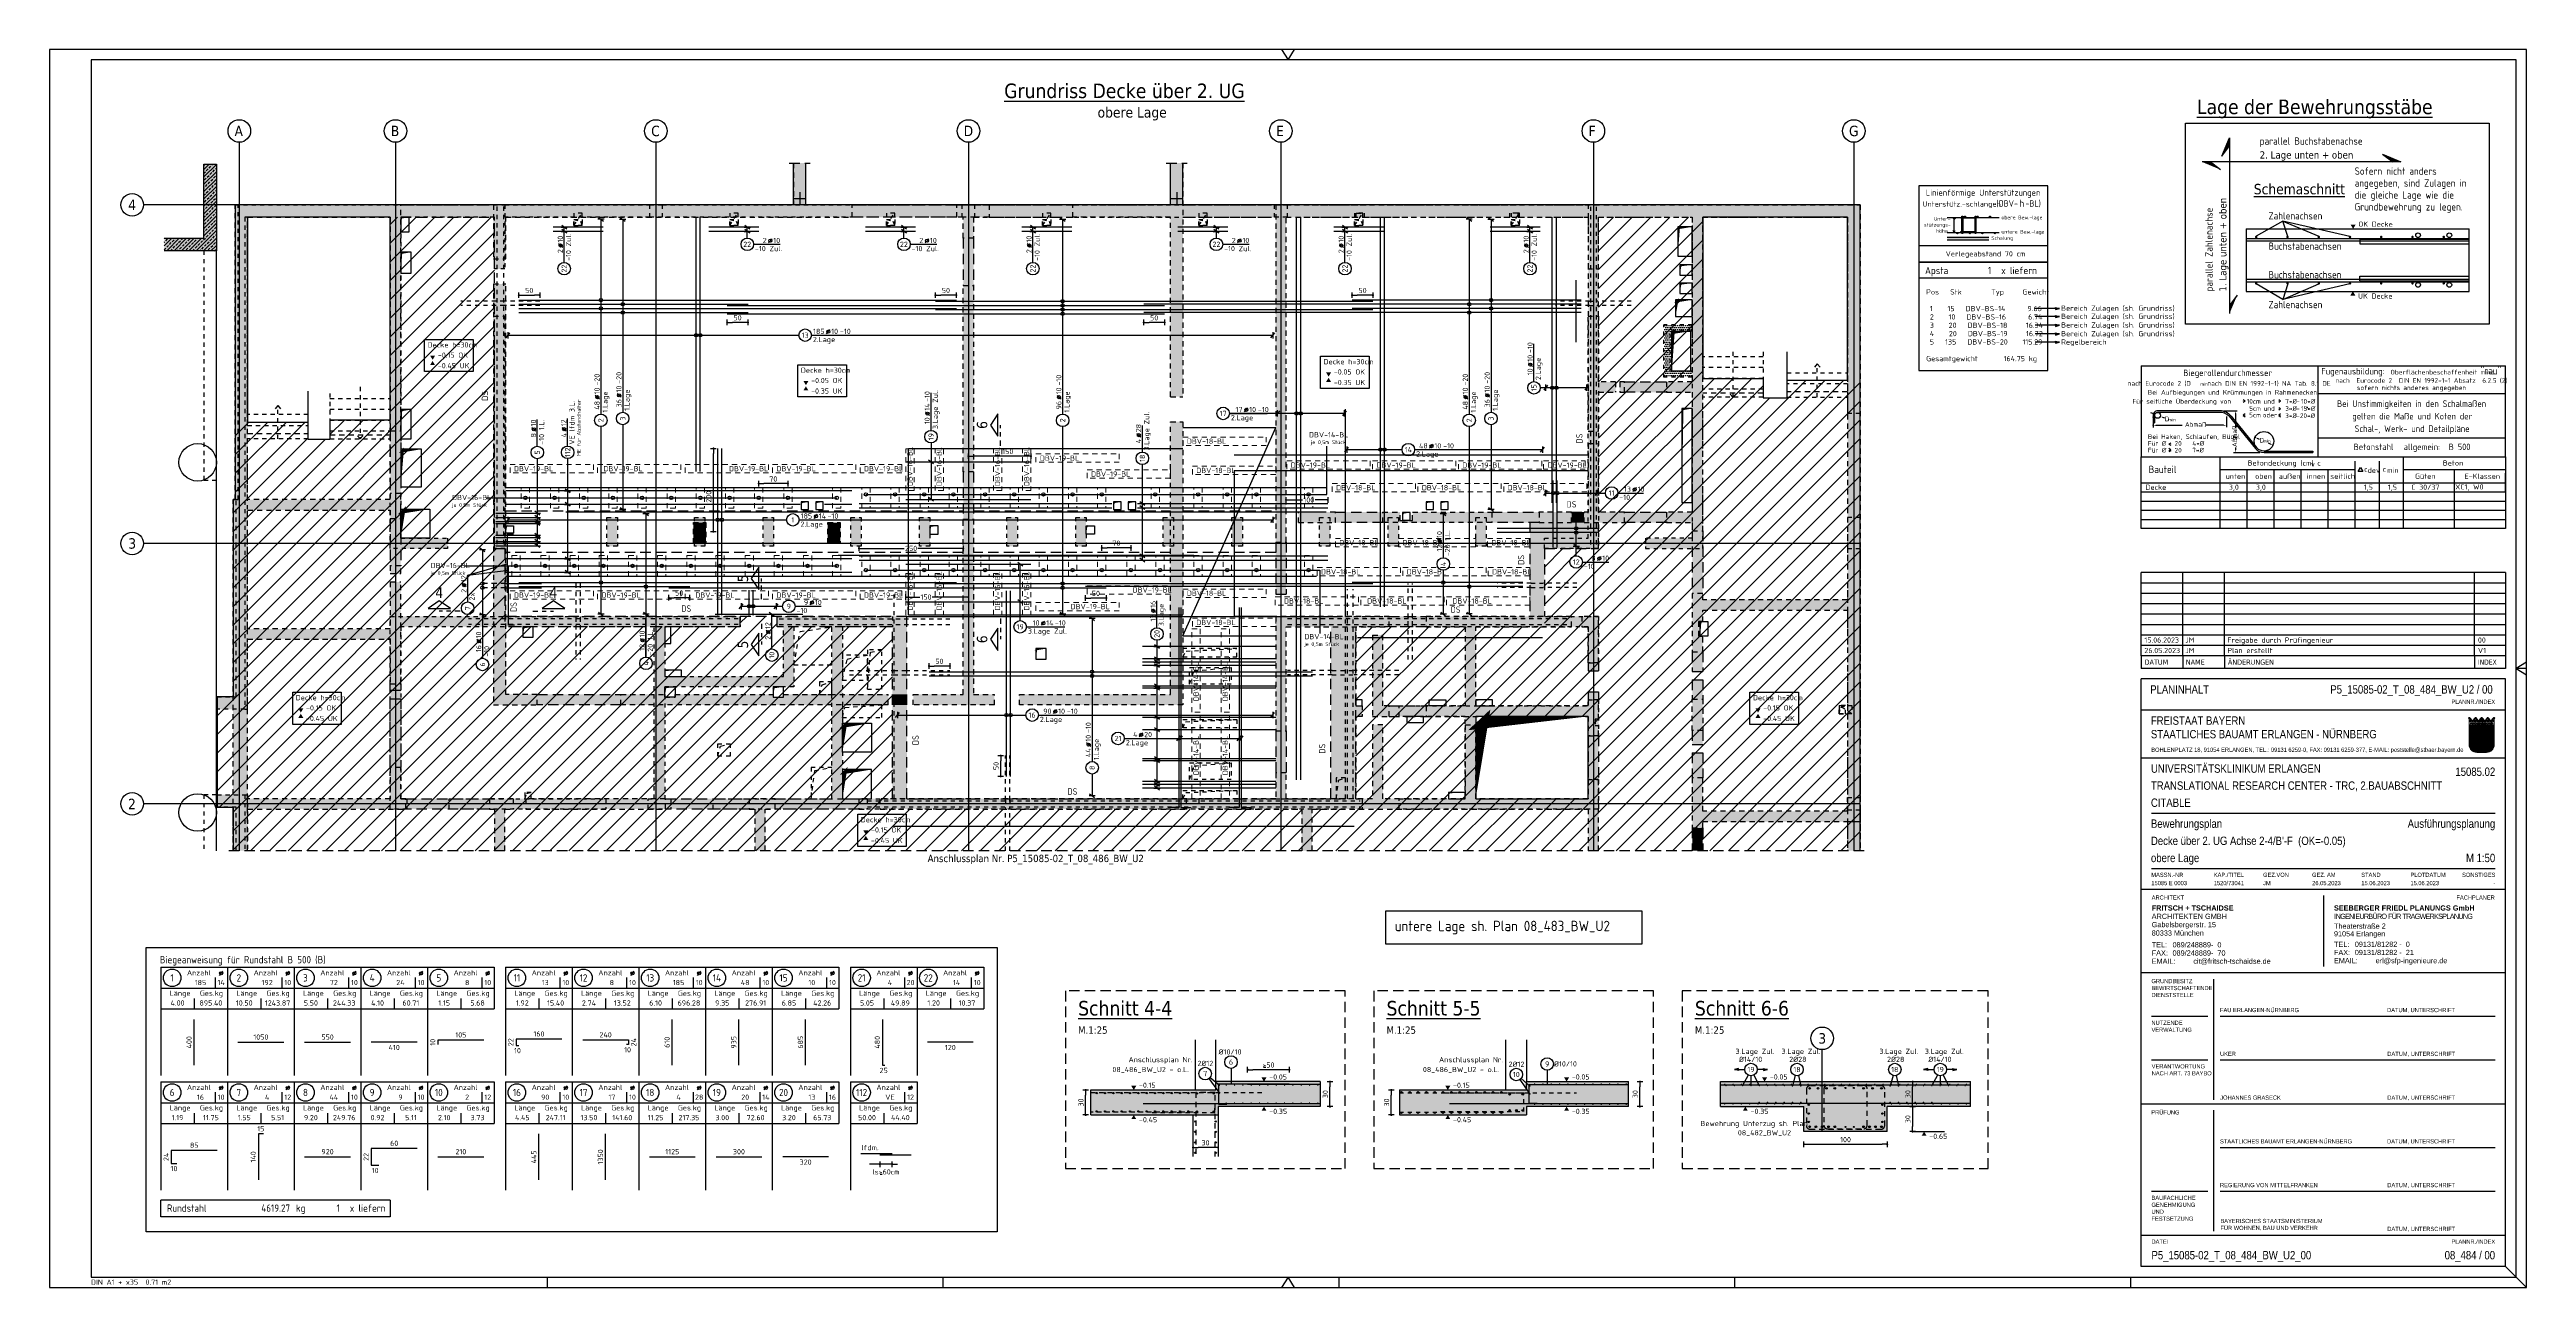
# Model space of a CAD drawing. Extents: x -4.3 to 79.3, y -6.3 to 34.2.
# Drawn here: x 0 to 59.5, y 0 to 29.7 of the extents above; entities that cross this region are included whole.
import ezdxf
from ezdxf.enums import TextEntityAlignment as Align

# ---------------------------------------------------------------- set-up
doc = ezdxf.new("R2010")
doc.units = 0
doc.header["$LTSCALE"] = 0.5
for name, pattern in [('AUSGEZOGEN', [1000.01, 1000, 0.01]), ('DASHED', [0.75, 0.5, -0.25]), ('DOT', [0.175, 0.05, -0.125]), ('HIDDEN', [0.375, 0.25, -0.125]), ('HIDDEN2', [0.187, 0.125, -0.062]), ('HIDDEN4', [0.12, 0.02, -0.1]), ('PUNKT', [0.175, 0.05, -0.125]), ('STRICHLINIE', [0.75, 0.5, -0.25]), ('STRICHPUNKT2', [0.55, 0.25, -0.125, 0.05, -0.125]), ('VERDECKT', [0.375, 0.25, -0.125])]:
    doc.linetypes.add(name, pattern=pattern)
for name, color, linetype in [('1.UG', 7, 'Continuous'), ('40 A Plankopf Text F+T', 7, 'Continuous'), ('ACHSEN', 7, 'Continuous'), ('AFB', 7, 'Continuous'), ('AFU', 7, 'Continuous'), ('APS', 7, 'Continuous'), ('Bestand', 7, 'Continuous'), ('BET-ANS', 7, 'Continuous'), ('BETON', 7, 'Continuous'), ('Brüstung 1.UG', 7, 'Continuous'), ('DD', 7, 'Continuous'), ('DETAIL', 7, 'Continuous'), ('DRUEBER', 7, 'Continuous'), ('DS', 7, 'Continuous'), ('grau_dunkel', 7, 'Continuous'), ('grau_hell', 7, 'Continuous'), ('grau_mittel', 7, 'Continuous'), ('HILFE', 7, 'Continuous'), ('koten', 7, 'Continuous'), ('MASSE', 7, 'Continuous'), ('MAT', 7, 'Continuous'), ('OBJEKT', 7, 'Continuous'), ('RAHMEN', 7, 'Continuous'), ('RND', 7, 'Continuous'), ('RND_BILD', 7, 'Continuous'), ('SCHATTEN', 7, 'Continuous'), ('SCHNITTE', 7, 'Continuous'), ('SCHRAFF', 7, 'Continuous'), ('SFP_Achsen', 7, 'Continuous'), ('STEMPEL', 7, 'Continuous'), ('TEXT', 7, 'Continuous'), ('TWP_Auflager_Schraff', 7, 'Continuous'), ('Verbau', 7, 'Continuous'), ('VERDECKT', 7, 'Continuous'), ('VERDECKT2', 7, 'Continuous')]:
    doc.layers.add(name, color=color, linetype=linetype)
doc.layers.add('NOPLOT', color=7, linetype='Continuous', plot=False)
doc.styles.add('ERSTELLTER_STIL_3', font='arial.ttf')
doc.styles.add('ERSTELLTER_STIL_4', font='arialbd.ttf')
doc.styles.add('helv', font='tahoma.ttf')
doc.styles.add('liste', font='isocp-e.shx')
doc.styles.add('plankopf_ArialN', font='ARIALN.TTF')
doc.styles.add('txt', font='isocp.shx')
doc.linetypes.add('AFU_50K', pattern='A,0.15,["/",Standard,S=0.2,R=0,X=-0.01,Y=-0.1],0.07,["/",Standard,S=0.2,R=0,X=-0.01,Y=-0.1],0.15', length=0.37)
doc.linetypes.add('AFU_50M', pattern='A,0.45,["/",Standard,S=0.2,R=0,X=-0.01,Y=-0.1],0.07,["/",Standard,S=0.2,R=0,X=-0.01,Y=-0.1],0.45', length=0.97)
doc.dimstyles.new('DOT_I', dxfattribs={"dimscale": 0.5, "dimtxt": 0.25, "dimasz": 0.25, "dimexe": 0.1, "dimexo": 0.3, "dimgap": 0.1, "dimtad": 1, "dimdec": 3, "dimzin": 3, "dimtxsty": 'txt', "dimblk": 'DOT', "dimblk1": 'DOT', "dimblk2": 'DOT', "dimsah": 1, "dimcen": 0.1, "dimse1": 1, "dimse2": 1, "dimazin": 0, "dimtfac": 1, "dimtdec": 4, "dimtix": 1, "dimtmove": 2, "dimatfit": 3, "dimfxl": 0, "dimtvp": 1, "dimtolj": 1, "dimtzin": 0, "dimarcsym": 0})
pattern_1 = [(0, (-322.07857, -163.97815), (8e-17, 0.254), [])]
pattern_2 = [(0, (-9.57269, -49.19887), (0.0396875, 0.079375), [0, -0.079375])]

# ---------------------------------------------------------------- blocks, each defined once
blk = doc.blocks.new('Bundeslandwappen')
at = {"lineweight": 9, "true_color": 0xffffff}
for points in [[(-5.8, 16.5), (-6, 16.5), (-6, 16.3), (-5.8, 16.3)], [(-5.1, 15.7), (-5.3, 15.7), (-5.3, 15.5), (-5.1, 15.5)], [(-3.5, 15.7), (-3.7, 15.7), (-3.7, 15.5), (-3.5, 15.5)], [(-2.8, 16.5), (-3, 16.5), (-3, 16.3), (-2.8, 16.3)], [(-2.2, 15.7), (-2.4, 15.7), (-2.4, 15.5), (-2.2, 15.5)], [(-0.6, 15.7), (-0.8, 15.7), (-0.8, 15.5), (-0.6, 15.5)], [(0.1, 16.5), (-0.1, 16.5), (-0.1, 16.3), (0.1, 16.3)], [(0.8, 15.7), (0.6, 15.7), (0.6, 15.5), (0.8, 15.5)], [(2.4, 15.7), (2.2, 15.7), (2.2, 15.5), (2.4, 15.5)], [(3, 16.5), (2.8, 16.5), (2.8, 16.3), (3, 16.3)], [(3.7, 15.7), (3.5, 15.7), (3.5, 15.5), (3.7, 15.5)], [(5.3, 15.7), (5.1, 15.7), (5.1, 15.5), (5.3, 15.5)], [(6, 16.5), (5.8, 16.5), (5.8, 16.3), (6, 16.3)]]:
    blk.add_hatch(color=7, dxfattribs=at).paths.add_polyline_path(points)
at = {"true_color": 0xffffff}
for points in [[(-5.3, 12.6), (-5.7, 12.6), (-5.7, 12.2), (-5.1, 12)], [(-1.4, 10.7), (-5.1, 12), (-3.6, 8.4), (0.1, 7.1)], [(0.9, 12.6), (-2.2, 12.6), (-1.4, 10.7), (2.2, 9.4)], [(4, 12.6), (1.7, 12.6), (4.4, 11.6)], [(-3.6, 8.4), (-5.7, 9.2), (-5.7, 6.2), (-2.1, 4.9)], [(-5.7, 6.1), (-5.7, 3.7, 0.041392), (-5.7, 3.1), (-4.2, 2.6)], [(-0.6, 1.3), (-4.2, 2.6), (-3.3, 0.4, 0.073774), (-2.3, 0.3), (-0.1, 0.3)], [(1.6, 3.6), (-2.1, 4.9), (-0.6, 1.3), (2.4, 0.3, 0.043654), (2.9, 0.4)], [(3.7, 5.8), (0.1, 7.1), (1.6, 3.6), (5.2, 2.3)], [(5.7, 8.1), (2.2, 9.4), (3.7, 5.8), (5.7, 5.1)], [(5.7, 11.2), (4.4, 11.6), (5.7, 8.5)]]:
    blk.add_hatch(color=7, dxfattribs=at).paths.add_polyline_path(points)
at = {"lineweight": 9}
h = blk.add_hatch(dxfattribs=at)
h.set_pattern_fill('ANSI31', color=256, scale=0.08, angle=315, style=0)
h.set_pattern_definition(pattern_1)
h.paths.add_polyline_path([(-5.1, 12), (-5.7, 12.2), (-5.7, 9.2), (-3.6, 8.4)])
h = blk.add_hatch(dxfattribs=at)
h.set_pattern_fill('ANSI31', color=256, scale=0.08, angle=315, style=0)
h.set_pattern_definition(pattern_1)
h.paths.add_polyline_path([(-2.2, 12.6), (-5.3, 12.6), (-5.1, 12), (-1.4, 10.7)])
h = blk.add_hatch(dxfattribs=at)
h.set_pattern_fill('ANSI31', color=256, scale=0.08, angle=315, style=0)
h.set_pattern_definition(pattern_1)
h.paths.add_polyline_path([(4.4, 11.6), (1.7, 12.6), (0.9, 12.6), (2.2, 9.4), (5.7, 8.1), (5.7, 8.5)])
h = blk.add_hatch(dxfattribs=at)
h.set_pattern_fill('ANSI31', color=256, scale=0.08, angle=315, style=0)
h.set_pattern_definition(pattern_1)
h.paths.add_polyline_path([(5.7, 12.6), (4, 12.6), (4.4, 11.6), (5.7, 11.2)])
h = blk.add_hatch(dxfattribs=at)
h.set_pattern_fill('ANSI31', color=256, scale=0.08, angle=315, style=0)
h.set_pattern_definition(pattern_1)
h.paths.add_polyline_path([(-2.1, 4.9), (-5.7, 6.2), (-5.7, 6.1), (-4.2, 2.6), (-0.6, 1.3)])
h = blk.add_hatch(dxfattribs=at)
h.set_pattern_fill('ANSI31', color=256, scale=0.08, angle=315, style=0)
h.set_pattern_definition(pattern_1)
h.paths.add_polyline_path([(-4.2, 2.6), (-5.7, 3.1, 0.285055), (-3.3, 0.4)])
h = blk.add_hatch(dxfattribs=at)
h.set_pattern_fill('ANSI31', color=256, scale=0.08, angle=315, style=0)
h.set_pattern_definition(pattern_1)
h.paths.add_polyline_path([(0.1, 7.1), (-3.6, 8.4), (-2.1, 4.9), (1.6, 3.6)])
h = blk.add_hatch(dxfattribs=at)
h.set_pattern_fill('ANSI31', color=256, scale=0.08, angle=315, style=0)
h.set_pattern_definition(pattern_1)
h.paths.add_polyline_path([(2.2, 9.4), (-1.4, 10.7), (0.1, 7.1), (3.7, 5.8)])
h = blk.add_hatch(dxfattribs=at)
h.set_pattern_fill('ANSI31', color=256, scale=0.08, angle=315, style=0)
h.set_pattern_definition(pattern_1)
h.paths.add_polyline_path([(-0.6, 1.3), (-0.1, 0.3), (2.3, 0.3, 0.004354), (2.4, 0.3)])
h = blk.add_hatch(dxfattribs=at)
h.set_pattern_fill('ANSI31', color=256, scale=0.08, angle=315, style=0)
h.set_pattern_definition(pattern_1)
h.paths.add_polyline_path([(5.3, 2.1), (5.2, 2.3), (1.6, 3.6), (2.9, 0.4, 0.22704)])
h = blk.add_hatch(dxfattribs=at)
h.set_pattern_fill('ANSI31', color=256, scale=0.08, angle=315, style=0)
h.set_pattern_definition(pattern_1)
h.paths.add_polyline_path([(5.7, 5.1), (3.7, 5.8), (5.2, 2.3), (5.4, 2.2, 0.111178), (5.7, 3.7)])
for p, q in [((-6, 16.1), (-6, 3.7)), ((-6, 13.3), (6, 13.3)), ((-6, 12.9), (6, 12.9)), ((-5.7, 12.6), (-5.7, 3.7)), ((-5.7, 12.6), (5.7, 12.6)), ((-5.7, 12.2), (5.7, 8.1)), ((-5.6, 16.6), (-5.6, 16.7)), ((-5.6, 15), (-5.6, 15.2)), ((-5.3, 15.2), (-5.3, 15)), ((-4.7, 14.5), (-5.3, 14.5)), ((-5.3, 12.6), (-0.1, 0.3)), ((-4.1, 14.5), (-3.5, 14.5)), ((-3.5, 15.2), (-3.5, 15)), ((-3.4, 13.9), (-2.9, 14.2)), ((-2.9, 13.6), (-3.4, 13.9)), ((-3.2, 16.6), (-3.2, 16.7)), ((-3.2, 15), (-3.2, 15.2)), ((-2.9, 15.6), (-2.9, 14.5)), ((-2.9, 14.2), (-2.5, 13.9)), ((-2.5, 13.9), (-2.9, 13.6)), ((-2.7, 16.6), (-2.7, 16.7)), ((-2.7, 15), (-2.7, 15.2)), ((-2.4, 15.2), (-2.4, 15)), ((-1.7, 14.5), (-2.3, 14.5)), ((-2.2, 12.6), (2.9, 0.4)), ((-1.2, 14.5), (-0.6, 14.5)), ((-0.5, 15.2), (-0.5, 15)), ((0, 14.2), (-0.4, 13.9)), ((-0.4, 13.9), (0, 13.6)), ((-0.3, 16.6), (-0.2, 16.7)), ((-0.2, 15), (-0.2, 15.2)), ((0, 15.6), (0, 14.5)), ((0.4, 13.9), (0, 14.2)), ((0, 13.6), (0.4, 13.9)), ((0.3, 16.6), (0.2, 16.7)), ((0.2, 15), (0.2, 15.2)), ((0.5, 15.2), (0.5, 15)), ((1.2, 14.5), (0.6, 14.5)), ((0.9, 12.6), (5.3, 2.1)), ((1.7, 14.5), (2.3, 14.5)), ((1.7, 12.6), (5.7, 11.2)), ((2.4, 15.2), (2.4, 15)), ((2.9, 14.2), (2.5, 13.9)), ((2.5, 13.9), (2.9, 13.6)), ((2.7, 16.6), (2.7, 16.7)), ((2.7, 15), (2.7, 15.2)), ((2.9, 15.6), (2.9, 14.5)), ((3.4, 13.9), (2.9, 14.2)), ((2.9, 13.6), (3.4, 13.9)), ((3.2, 16.6), (3.2, 16.7)), ((3.2, 15), (3.2, 15.2)), ((3.5, 15.2), (3.5, 15)), ((4.1, 14.5), (3.5, 14.5)), ((4, 12.6), (5.7, 8.5)), ((4.7, 14.5), (5.3, 14.5)), ((5.3, 15.2), (5.3, 15)), ((5.6, 16.6), (5.6, 16.7)), ((5.6, 15), (5.6, 15.2)), ((5.7, 3.7), (5.7, 12.6)), ((6, 3.7), (6, 16.1)), ((-5.7, 9.2), (5.7, 5.1)), ((-5.7, 6.2), (5.4, 2.2)), ((-5.7, 6.1), (-3.3, 0.4)), ((-5.7, 3.1), (2.4, 0.3)), ((-2.3, 0.3), (2.3, 0.3)), ((-2.3, 0), (2.3, 0))]:
    blk.add_line(p, q, dxfattribs=at)
for points in [[(-5.8, 16.3), (-6, 16.3), (-6, 16.5), (-5.8, 16.5)], [(-5.1, 15.5), (-5.3, 15.5), (-5.3, 15.7), (-5.1, 15.7)], [(-4.1, 13.7), (-4.8, 13.7), (-4.8, 14.1), (-4.1, 14.1)], [(-3.7, 15.5), (-3.5, 15.5), (-3.5, 15.7), (-3.7, 15.7)], [(-2.8, 16.3), (-3, 16.3), (-3, 16.5), (-2.8, 16.5)], [(-2.2, 15.5), (-2.4, 15.5), (-2.4, 15.7), (-2.2, 15.7)], [(-1.8, 13.7), (-1, 13.7), (-1, 14.1), (-1.8, 14.1)], [(-0.8, 15.5), (-0.6, 15.5), (-0.6, 15.7), (-0.8, 15.7)], [(0.1, 16.3), (-0.1, 16.3), (-0.1, 16.5), (0.1, 16.5)], [(0.8, 15.5), (0.6, 15.5), (0.6, 15.7), (0.8, 15.7)], [(1.8, 13.7), (1, 13.7), (1, 14.1), (1.8, 14.1)], [(2.2, 15.5), (2.4, 15.5), (2.4, 15.7), (2.2, 15.7)], [(3, 16.3), (2.8, 16.3), (2.8, 16.5), (3, 16.5)], [(3.7, 15.5), (3.5, 15.5), (3.5, 15.7), (3.7, 15.7)], [(4.1, 13.7), (4.8, 13.7), (4.8, 14.1), (4.1, 14.1)], [(5.1, 15.5), (5.3, 15.5), (5.3, 15.7), (5.1, 15.7)], [(5.8, 16.3), (6, 16.3), (6, 16.5), (5.8, 16.5)]]:
    blk.add_lwpolyline(points, close=True, dxfattribs=at)
for centre in [(-5.3, 13.9), (-3.7, 13.9), (-2.2, 13.9), (-0.7, 13.9), (0.7, 13.9), (2.2, 13.9), (3.7, 13.9), (5.3, 13.9)]:
    blk.add_circle(centre, 0.123, dxfattribs=at)
for centre, radius, start, end in [((-5.9, 16.5), 0.362, 44.6681, 253.1183), ((-5.7, 16.7), 0.05, 6.6615, 44.6681), ((-5.6, 16.6), 0.05, 186.6615, 265.6209), ((-5.6, 16.3), 0.281, 346.0232, 85.6209), ((-5.4, 16), 0.179, 74.7883, 15.1356), ((-5.5, 15.2), 0.157, 3.2756, 179.5521), ((-5.2, 15), 0.453, 182.8328, 261.3043), ((-5.4, 16.2), 0.05, 254.7883, 346.0232), ((-5.2, 16), 0.05, 93.0633, 195.1356), ((-5.3, 15.2), 0.191, 249.6358, 3.0857), ((-5.2, 15.9), 0.224, 350.9542, 93.0633), ((-5, 15.2), 0.05, 82.9467, 183.0857), ((-5, 15.5), 0.249, 262.9467, 77.8855), ((-4.9, 15.8), 0.05, 170.9542, 257.8855), ((-4.6, 14.9), 0.224, 71.4, 0), ((-4.7, 14.9), 0.312, 275.9649, 353.9773), ((-4.4, 15.2), 0.208, 317.0775, 222.9225), ((-4.2, 14.9), 0.224, 180, 108.6), ((-4.1, 14.9), 0.312, 186.0227, 264.0351), ((-3.8, 15.5), 0.249, 102.1145, 277.0533), ((-3.9, 15.8), 0.05, 282.1145, 9.0458), ((-3.6, 15.9), 0.224, 86.9367, 189.0458), ((-3.8, 15.2), 0.05, 356.9143, 97.0533), ((-3.5, 15.2), 0.191, 176.9143, 290.3642), ((-3.4, 16), 0.179, 164.8644, 105.2117), ((-3.6, 16), 0.05, 344.8644, 86.9367), ((-3.2, 16.3), 0.281, 94.3791, 193.9768), ((-3.4, 16.2), 0.05, 193.9768, 285.2117), ((-3.3, 15.2), 0.157, 0.4479, 176.7244), ((-3.6, 15), 0.453, 278.6957, 357.1672), ((-2.9, 16.6), 0.264, 24.0166, 155.3409), ((-3.1, 16.7), 0.05, 155.2288, 173.3385), ((-3.2, 16.6), 0.05, 274.3791, 353.3385), ((-2.7, 16.7), 0.05, 6.6615, 24.0166), ((-2.6, 16.6), 0.05, 186.6615, 265.6209), ((-2.5, 16), 0.179, 74.7883, 15.1356), ((-2.6, 15.2), 0.157, 3.2756, 179.5521), ((-2.3, 15), 0.453, 182.8328, 261.3043), ((-2.7, 16.3), 0.281, 346.0232, 85.6209), ((-2.4, 16.2), 0.05, 254.7883, 346.0232), ((-2.3, 15.2), 0.191, 249.6358, 3.0857), ((-2.3, 15.9), 0.224, 350.9542, 93.0633), ((-2.3, 16), 0.05, 93.0633, 195.1356), ((-2.1, 15.5), 0.249, 262.9467, 77.8855), ((-2.1, 15.2), 0.05, 82.9467, 183.0857), ((-2, 15.8), 0.05, 170.9542, 257.8855), ((-1.7, 14.9), 0.224, 71.4, 0), ((-1.5, 15.2), 0.208, 317.0775, 222.9225), ((-1.8, 14.9), 0.312, 275.9649, 353.9773), ((-1.2, 14.9), 0.224, 180, 108.6), ((-1.2, 14.9), 0.312, 186.0227, 264.0351), ((-0.9, 15.5), 0.249, 102.1145, 277.0533), ((-0.7, 15.9), 0.224, 86.9367, 189.0458), ((-0.9, 15.8), 0.05, 282.1145, 9.0458), ((-0.8, 15.2), 0.05, 356.9143, 97.0533), ((-0.6, 15.2), 0.191, 176.9143, 290.3642), ((-0.7, 16), 0.05, 344.8644, 86.9367), ((-0.3, 16.3), 0.281, 94.3791, 193.9768), ((-0.4, 16), 0.179, 164.8644, 105.2117), ((-0.5, 16.2), 0.05, 193.9768, 285.2117), ((-0.7, 15), 0.453, 278.6957, 357.1672), ((-0.4, 15.2), 0.157, 0.4479, 176.7244), ((-0.3, 16.6), 0.05, 274.3791, 353.3385), ((0, 16.6), 0.264, 24.0166, 155.3409), ((-0.2, 16.7), 0.05, 155.2288, 173.3385), ((0.2, 16.7), 0.05, 6.6615, 24.0166), ((0.4, 15.2), 0.157, 3.2756, 179.5521), ((0.7, 15), 0.453, 182.8328, 261.3043), ((0.3, 16.6), 0.05, 186.6615, 265.6209), ((0.3, 16.3), 0.281, 346.0232, 85.6209), ((0.4, 16), 0.179, 74.7883, 15.1356), ((0.5, 16.2), 0.05, 254.7883, 346.0232), ((0.6, 15.2), 0.191, 249.6358, 3.0857), ((0.7, 16), 0.05, 93.0633, 195.1356), ((0.7, 15.9), 0.224, 350.9542, 93.0633), ((0.8, 15.2), 0.05, 82.9467, 183.0857), ((0.9, 15.5), 0.249, 262.9467, 77.8855), ((0.9, 15.8), 0.05, 170.9542, 257.8855), ((1.2, 14.9), 0.224, 71.4, 0), ((1.2, 14.9), 0.312, 275.9649, 353.9773), ((1.5, 15.2), 0.208, 317.0775, 222.9225), ((1.7, 14.9), 0.224, 180, 108.6), ((1.8, 14.9), 0.312, 186.0227, 264.0351), ((2.1, 15.5), 0.249, 102.1145, 277.0533), ((2.3, 15.9), 0.224, 86.9367, 189.0458), ((2, 15.8), 0.05, 282.1145, 9.0458), ((2.1, 15.2), 0.05, 356.9143, 97.0533), ((2.3, 15.2), 0.191, 176.9143, 290.3642), ((2.5, 16), 0.179, 164.8644, 105.2117), ((2.3, 16), 0.05, 344.8644, 86.9367), ((2.3, 15), 0.453, 278.6957, 357.1672), ((2.7, 16.3), 0.281, 94.3791, 193.9768), ((2.4, 16.2), 0.05, 193.9768, 285.2117), ((2.6, 15.2), 0.157, 0.4479, 176.7244), ((2.6, 16.6), 0.05, 274.3791, 353.3385), ((2.9, 16.6), 0.264, 24.0166, 155.3409), ((2.7, 16.7), 0.05, 155.2288, 173.3385), ((3.1, 16.7), 0.05, 6.6615, 24.0166), ((3.2, 16.6), 0.05, 186.6615, 265.6209), ((3.2, 16.3), 0.281, 346.0232, 85.6209), ((3.4, 16), 0.179, 74.7883, 15.1356), ((3.3, 15.2), 0.157, 3.2756, 179.5521), ((3.6, 15), 0.453, 182.8328, 261.3043), ((3.4, 16.2), 0.05, 254.7883, 346.0232), ((3.6, 16), 0.05, 93.0633, 195.1356), ((3.5, 15.2), 0.191, 249.6358, 3.0857), ((3.6, 15.9), 0.224, 350.9542, 93.0633), ((3.8, 15.2), 0.05, 82.9467, 183.0857), ((3.8, 15.5), 0.249, 262.9467, 77.8855), ((3.9, 15.8), 0.05, 170.9542, 257.8855), ((4.2, 14.9), 0.224, 71.4, 0), ((4.1, 14.9), 0.312, 275.9649, 353.9773), ((4.4, 15.2), 0.208, 317.0775, 222.9225), ((4.6, 14.9), 0.224, 180, 108.6), ((4.7, 14.9), 0.312, 186.0227, 264.0351), ((5, 15.5), 0.249, 102.1145, 277.0533), ((4.9, 15.8), 0.05, 282.1145, 9.0458), ((5.2, 15.9), 0.224, 86.9367, 189.0458), ((5, 15.2), 0.05, 356.9143, 97.0533), ((5.3, 15.2), 0.191, 176.9143, 290.3642), ((5.4, 16), 0.179, 164.8644, 105.2117), ((5.2, 16), 0.05, 344.8644, 86.9367), ((5.6, 16.3), 0.281, 94.3791, 193.9768), ((5.4, 16.2), 0.05, 193.9768, 285.2117), ((5.5, 15.2), 0.157, 0.4479, 176.7244), ((5.2, 15), 0.453, 278.6957, 357.1672), ((5.9, 16.5), 0.362, 286.8817, 135.3319), ((5.7, 16.7), 0.05, 135.3319, 173.3385), ((5.6, 16.6), 0.05, 274.3791, 353.3385), ((-2.3, 3.7), 3.7, 180, 270), ((-2.3, 3.7), 3.4, 180, 270), ((2.3, 3.7), 3.7, 270, 0), ((2.3, 3.7), 3.4, 270, 0)]:
    blk.add_arc(centre, radius, start, end, dxfattribs=at)
blk = doc.blocks.new('Plankopf_PU')
for p, q in [((-18.5, 25.4), (-18.5, 27.7)), ((-1, 27.7), (-18.5, 27.7)), ((-1, 27.7), (-18.5, 27.7)), ((-1, 25.4), (-1, 27.7)), ((-1, 25.4), (-18.5, 25.4)), ((-1, 25.4), (-18.5, 25.4)), ((-18.5, 19.1), (-18.5, 25.4)), ((-1, 19.1), (-1, 25.4)), ((-1.5, 22.75), (-18, 22.75)), ((-18.5, 15.1), (-18.5, 19.1)), ((-1, 19.1), (-18.5, 19.1)), ((-18, 20.1), (-1.5, 20.1)), ((-1, 15.1), (-1, 19.1)), ((-9.75, 18.8), (-9.75, 15.4)), ((-1, 15.1), (-18.5, 15.1)), ((-1, 15.1), (-18.5, 15.1)), ((-18.5, 8.8), (-18.5, 15.1)), ((-15, 9), (-15, 14.8)), ((-1, 8.8), (-1, 15.1)), ((-15.3, 13), (-18, 13)), ((-1.5, 13), (-14.7, 13)), ((-15.3, 10.9), (-18, 10.9)), ((-1.5, 10.9), (-14.7, 10.9)), ((-18.5, 2.5), (-18.5, 8.8)), ((-1, 8.8), (-18.5, 8.8)), ((-15, 2.7), (-15, 8.5)), ((-1, 2.5), (-1, 8.8)), ((-1.5, 6.7), (-14.7, 6.7)), ((-15.3, 4.6), (-18, 4.6)), ((-1.5, 4.6), (-14.7, 4.6)), ((-1, 2.5), (-18.5, 2.5)), ((-18.5, 1), (-18.5, 2.5)), ((-1, 2.5), (-18.5, 2.5)), ((-1, 1), (-1, 2.5)), ((-1, 1), (-18.5, 1))]:
    blk.add_line(p, q)
at = {"xscale": 0.1, "yscale": 0.1, "zscale": 0.1}
blk.add_blockref('Bundeslandwappen', (-2.15, 25.67), dxfattribs=at)
at = {"linetype": 'AUSGEZOGEN', "lineweight": 35, "style": 'plankopf_ArialN'}
for s, height, p in [('FREISTAAT BAYERN', 0.4, (-18.03, 27.4)), ('PRÜFUNG', 0.2, (-18.01, 8.5))]:
    blk.add_text(s, height=height, dxfattribs=at).set_placement(p, align=Align.TOP_LEFT)
blk.add_text('STAATLICHES BAUAMT ERLANGEN - NÜRNBERG', height=0.4, dxfattribs=at).set_placement((-18.03, 26.55), align=Align.MIDDLE_LEFT)
at = {"style": 'plankopf_ArialN'}
for s, p in [('BOHLENPLATZ 18, 91054 ERLANGEN, TEL.: 09131 6259-0, FAX: 09131 6259-377, E-MAIL: poststelle@stbaer.bayern.de', (-18.01, 25.7)), ('MASSN.-NR', (-18.01, 19.7)), ('KAP./TITEL', (-15.01, 19.7)), ('GEZ.VON', (-12.64, 19.7)), ('GEZ. AM', (-10.29, 19.7)), ('STAND', (-7.93, 19.7)), ('PLOTDATUM', (-5.57, 19.7)), ('FAU ERLANGEN-NÜRNBERG', (-14.71, 13.21)), ('DATUM, UNTERSCHRIFT', (-6.69, 13.21)), ('UKER', (-14.71, 11.11)), ('DATUM, UNTERSCHRIFT', (-6.68, 11.11)), ('JOHANNES GRASECK', (-14.7, 9.01)), ('DATUM, UNTERSCHRIFT', (-6.68, 9.01)), ('STAATLICHES BAUAMT ERLANGEN-NÜRNBERG', (-14.71, 6.91)), ('DATUM, UNTERSCHRIFT', (-6.69, 6.91)), ('REGIERUNG VON MITTELFRANKEN', (-14.71, 4.81)), ('DATUM, UNTERSCHRIFT', (-6.68, 4.81)), ('DATUM, UNTERSCHRIFT', (-6.68, 2.71)), ('DATEI', (-18, 2.1))]:
    blk.add_text(s, height=0.2, dxfattribs=at).set_placement(p)
for s, p in [('SONSTIGES', (-1.49, 19.7)), ('PLANNR./INDEX', (-1.5, 2.1))]:
    blk.add_text(s, height=0.2, dxfattribs=at).set_placement(p, align=Align.RIGHT)
at = {"linetype": 'AUSGEZOGEN', "lineweight": 35, "style": 'plankopf_ArialN'}
blk.add_text('ARCHITEKT', height=0.2, dxfattribs=at).set_placement((-17.99, 18.61))
blk.add_text('FACHPLANER', height=0.2, dxfattribs=at).set_placement((-1.52, 18.61), align=Align.RIGHT)
at = {"insert": (-5.57, 19.3), "char_height": 0.2, "attachment_point": 7, "style": 'plankopf_ArialN'}
blk.add_mtext('15.06.2023', dxfattribs=at)
at = {"char_height": 0.2, "attachment_point": 1, "style": 'plankopf_ArialN'}
for s, insert, width in [('GRUNDBESITZ\\PBEWIRTSCHAFTENDE DIENSTSTELLE', (-18, 14.8), 2.5), ('NUTZENDE^JVERWALTUNG', (-18, 12.8), 2.6984), ('VERANTWORTUNG  NACH ART. 73 BAYBO', (-17.99, 10.71), 2.6877), ('BAUFACHLICHE GENEHMIGUNG UND FESTSETZUNG', (-18, 4.4), 2.2311), ('BAYERISCHES STAATSMINISTERIUM ^JFÜR WOHNEN, BAU UND VERKEHR', (-14.69, 3.29), 9.2941)]:
    blk.add_mtext(s, dxfattribs=dict(at, insert=insert, width=width))
at = {"style": 'plankopf_ArialN'}
for tag, p in [('PROJEKTBEZEICHNUNGZ1', (-18.03, 24.58)), ('PROJEKTBEZEICHNUNGZ2', (-18.03, 23.76)), ('PROJEKTBEZEICHNUNGZ3', (-18.03, 22.94))]:
    blk.add_attdef(tag, text='', height=0.4, dxfattribs=at).set_placement(p, align=Align.BOTTOM_LEFT)
for tag, p in [('GEB.-NR', (-1.5, 24.95)), ('0.000X', (-1.51, 1.75))]:
    blk.add_attdef(tag, text='', height=0.4, dxfattribs=at).set_placement(p, align=Align.TOP_RIGHT)
for tag, p, height in [('PLANINHALTZ1', (-18.03, 22.06), 0.4), ('PLANINHALTZ2', (-18.03, 21.23), 0.4), ('PLANINHALTZ3', (-18.03, 20.41), 0.4), ('MASSN.-NR', (-18.01, 19.3), 0.2), ('KAPITEL/TITEL', (-15.01, 19.3), 0.2), ('GEZ_VON', (-12.64, 19.3), 0.2), ('GEZ_AM', (-10.29, 19.3), 0.2), ('STAND', (-7.93, 19.3), 0.2)]:
    blk.add_attdef(tag, p, '', height=height, dxfattribs=at)
for tag, height, p in [('PROJEKTKATEGORIE', 0.4, (-1.5, 21.23)), ('PLANUNGSPHASE', 0.4, (-1.5, 22.06)), ('MAßSTAB', 0.4, (-1.5, 20.41)), ('SONSTIGES', 0.2, (-1.5, 19.3))]:
    blk.add_attdef(tag, text='', height=height, dxfattribs=at).set_placement(p, align=Align.RIGHT)
at = {"layer": '40 A Plankopf Text F+T', "color": 7, "linetype": 'Continuous', "lineweight": 13, "char_height": 0.25, "attachment_point": 7}
for s, insert, style in [('\\A1;ARCHITEKTEN GMBH', (-17.99, 17.68), 'ERSTELLTER_STIL_3'), ('\\A1;FRITSCH + TSCHAIDSE ', (-17.99, 18.08), 'ERSTELLTER_STIL_4'), ('\\A1;SEEBERGER FRIEDL PLANUNGS GmbH', (-9.24, 18.08), 'ERSTELLTER_STIL_4'), ('\\A1;{\\T0.8;INGENIEURBÜRO FÜR TRAGWERKSPLANUNG}', (-9.24, 17.68), 'ERSTELLTER_STIL_3'), ('\\A1;Gabelsbergerstr. 15', (-17.99, 17.21), 'ERSTELLTER_STIL_3'), ('\\A1;80333 München', (-17.99, 16.88), 'ERSTELLTER_STIL_3'), ('\\A1;Theaterstraße 2', (-9.24, 17.21), 'ERSTELLTER_STIL_3'), ('\\A1;91054 Erlangen', (-9.24, 16.77), 'ERSTELLTER_STIL_3')]:
    blk.add_mtext(s, dxfattribs=dict(at, insert=insert, style=style))
at = {"layer": '40 A Plankopf Text F+T', "color": 7, "linetype": 'Continuous', "lineweight": 13, "char_height": 0.25, "attachment_point": 7, "line_spacing_factor": 0.945293, "style": 'ERSTELLTER_STIL_3'}
for s, insert in [('\\A1;TEL: ^I089/248889-  0\\PFAX: ^I089/248889-  70\\PEMAIL: ^Icit@fritsch-tschaidse.de', (-17.99, 15.48)), ('\\A1;TEL: ^I09131/81282 -  0\\PFAX: ^I09131/81282 -  21\\PEMAIL: ^Ierl@sfp-ingenieure.de', (-9.24, 15.48))]:
    blk.add_mtext(s, dxfattribs=dict(at, insert=insert))
blk = doc.blocks.new('Plankopf-ER')
at = {"layer": 'RAHMEN', "color": 7, "linetype": 'Continuous'}
for p, q in [((-0.5, 4.6), (-18, 4.6)), ((-18, 4.1), (-18, 4.6)), ((-0.5, 4.1), (-18, 4.1)), ((-18, 3.6), (-18, 4.1)), ((-0.5, 3.6), (-18, 3.6)), ((-18, 3.1), (-18, 3.6)), ((-16, 4.1), (-16, 4.6)), ((-16, 3.6), (-16, 4.1)), ((-16, 3.1), (-16, 3.6)), ((-14, 4.1), (-14, 4.6)), ((-14, 3.6), (-14, 4.1)), ((-14, 3.1), (-14, 3.6)), ((-2, 4.1), (-2, 4.6)), ((-2, 3.6), (-2, 4.1)), ((-2, 3.1), (-2, 3.6)), ((-0.5, 4.6), (-0.5, 4.1)), ((-0.5, 4.1), (-0.5, 3.6)), ((-0.5, 3.6), (-0.5, 3.1)), ((-0.5, 3.1), (-18, 3.1)), ((-18, 2.6), (-18, 3.1)), ((-0.5, 2.6), (-18, 2.6)), ((-18, 2.1), (-18, 2.6)), ((-16, 2.6), (-16, 3.1)), ((-16, 2.1), (-16, 2.6)), ((-14, 2.6), (-14, 3.1)), ((-14, 2.1), (-14, 2.6)), ((-2, 2.6), (-2, 3.1)), ((-2, 2.1), (-2, 2.6)), ((-0.5, 3.1), (-0.5, 2.6)), ((-0.5, 2.6), (-0.5, 2.1)), ((-0.5, 2.1), (-18, 2.1)), ((-18, 1.6), (-18, 2.1)), ((-0.5, 1.6), (-18, 1.6)), ((-18, 1.1), (-18, 1.6)), ((-16, 1.6), (-16, 2.1)), ((-16, 1.1), (-16, 1.6)), ((-14, 1.6), (-14, 2.1)), ((-14, 1.1), (-14, 1.6)), ((-2, 1.6), (-2, 2.1)), ((-2, 1.1), (-2, 1.6)), ((-0.5, 2.1), (-0.5, 1.6)), ((-0.5, 1.6), (-0.5, 1.1)), ((-0.5, 1.1), (-18, 1.1)), ((-18, 0.6), (-18, 1.1)), ((-0.5, 0.6), (-18, 0.6)), ((-18, 0.6), (-18, 0)), ((-0.5, 0), (-18, 0)), ((-16, 0.6), (-16, 1.1)), ((-16, 0.6), (-16, 0)), ((-14, 0.6), (-14, 1.1)), ((-14, 0.6), (-14, 0)), ((-2, 0.6), (-2, 1.1)), ((-2, 0.6), (-2, 0)), ((-0.5, 1.1), (-0.5, 0.6)), ((-0.5, 0.6), (-0.5, 0))]:
    blk.add_line(p, q, dxfattribs=at)
at = {"layer": 'RAHMEN', "color": 7, "linetype": 'Continuous', "style": 'txt'}
for tag, p in [('INDEX-D8', (-17.84, 4.24)), ('INDEX-D7', (-17.84, 3.74)), ('INDEX-N8', (-15.88, 4.24)), ('INDEX-N7', (-15.88, 3.74)), ('INDEX-X8', (-13.86, 4.24)), ('INDEX-X7', (-13.86, 3.74)), ('INDEX8', (-1.83, 4.24)), ('INDEX7', (-1.83, 3.74)), ('INDEX-D6', (-17.84, 3.24)), ('INDEX-D5', (-17.84, 2.74)), ('INDEX-D4', (-17.84, 2.24)), ('INDEX-N6', (-15.88, 3.24)), ('INDEX-N5', (-15.88, 2.74)), ('INDEX-N4', (-15.88, 2.24)), ('INDEX-X6', (-13.86, 3.24)), ('INDEX-X5', (-13.86, 2.74)), ('INDEX-X4', (-13.86, 2.24)), ('INDEX6', (-1.83, 3.24)), ('INDEX5', (-1.83, 2.74)), ('INDEX4', (-1.83, 2.24)), ('INDEX-D3', (-17.84, 1.74)), ('INDEX-D2', (-17.84, 1.24)), ('INDEX-N3', (-15.88, 1.74)), ('INDEX-N2', (-15.88, 1.24)), ('INDEX-X3', (-13.86, 1.74)), ('INDEX-X2', (-13.86, 1.24)), ('INDEX3', (-1.83, 1.74)), ('INDEX2', (-1.83, 1.24)), ('INDEX-D1', (-17.84, 0.74)), ('INDEX-N1', (-15.88, 0.74)), ('INDEX-X1', (-13.86, 0.74)), ('INDEX1', (-1.83, 0.74))]:
    blk.add_attdef(tag, p, '', height=0.25, dxfattribs=at)
at = {"layer": 'STEMPEL', "color": 7, "linetype": 'Continuous', "style": 'helv'}
for s, p in [('DATUM', (-17.83, 0.18)), ('NAME', (-15.85, 0.18)), ('ÄNDERUNGEN', (-13.83, 0.18))]:
    blk.add_text(s, height=0.25, dxfattribs=at).set_placement(p)
at = {"layer": 'STEMPEL', "color": 7, "linetype": 'Continuous', "style": 'helv', "width": 0.8}
blk.add_text('INDEX', height=0.25, dxfattribs=at).set_placement((-1.83, 0.18))
blk = doc.blocks.new('okrd_o')
at = {"layer": 'koten', "color": 7, "linetype": 'Continuous'}
blk.add_solid([(-0.12, 0.2), (0.12, 0.2), (0, 0)], dxfattribs=at)
at = {"layer": 'koten', "style": 'txt'}
blk.add_attdef('OKRD', (0.25, 0.1), '', height=0.25, dxfattribs=at)
blk = doc.blocks.new('okrd_u')
at = {"layer": 'koten', "color": 7, "linetype": 'Continuous'}
blk.add_solid([(-0.12, -0.2), (0.12, -0.2), (0, 0)], dxfattribs=at)
at = {"layer": 'koten', "style": 'txt'}
blk.add_attdef('OKRD', (0.25, -0.35), '', height=0.25, dxfattribs=at)
blk = doc.blocks.new('lei_gre')
at = {"layer": 'RND', "color": 7, "linetype": 'Continuous'}
for p, q in [((-0.09, -0.12), (0.09, 0.12)), ((0, 0.15), (0, -0.15))]:
    blk.add_line(p, q, dxfattribs=at)
blk = doc.blocks.new('RND_LEI')
at = {"layer": 'RND', "color": 7, "linetype": 'Continuous'}
blk.add_line((1.02, 0.07), (1.19, 0.27), dxfattribs=at)
for centre, radius in [((0, 0), 0.3), ((1.11, 0.17), 0.075)]:
    blk.add_circle(centre, radius, dxfattribs=at)
at = {"layer": 'RND', "color": 7, "linetype": 'Continuous', "style": 'txt'}
blk.add_attdef('POSL', text='', height=0.25, dxfattribs=at).set_placement((0, 0), align=Align.MIDDLE)
blk.add_attdef('ANZ', text='', height=0.25, dxfattribs=at).set_placement((0.93, 0.06), align=Align.RIGHT)
for tag, p in [('DUM', (1.25, 0.06)), ('ABSTD', (1.67, 0.06)), ('POSTXT', (0.37, -0.33))]:
    blk.add_attdef(tag, p, '', height=0.25, dxfattribs=at)
blk = doc.blocks.new('DOT')
at = {"layer": 'MASSE', "color": 7, "linetype": 'Continuous'}
for p, q in [((0, 0), (-1, 0)), ((0, 0.54), (0, -0.54))]:
    blk.add_line(p, q, dxfattribs=at)
at = {"layer": 'MASSE', "color": 7, "linetype": 'Continuous', "const_width": 0.2}
blk.add_lwpolyline([(-0.1, 0, 1), (0.1, 0, 1)], format="xyb", close=True, dxfattribs=at)
blk = doc.blocks.new('*D24')
at = {"layer": 'Defpoints', "color": 0, "linetype": 'AUSGEZOGEN', "transparency": 16777216}
for p in [(15.934, 20.131), (15.934, 20.131), (15.934, 18.131)]:
    blk.add_point(p, dxfattribs=at)
at = {"layer": 'MASSE', "color": 0, "linetype": 'AUSGEZOGEN', "lineweight": -2, "transparency": 16777216}
blk.add_line((15.934, 18.256), (15.934, 20.006), dxfattribs=at)
at = {"layer": 'MASSE', "color": 0, "linetype": 'AUSGEZOGEN', "lineweight": -2, "transparency": 16777216, "xscale": 0.125, "yscale": 0.125, "zscale": 0.125}
for p, rotation in [((15.934, 20.131), 90), ((15.934, 18.131), 270)]:
    blk.add_blockref('DOT', p, dxfattribs=dict(at, rotation=rotation))
at = {"layer": 'MASSE', "color": 0, "linetype": 'AUSGEZOGEN', "transparency": 16777216, "insert": (15.821, 18.972), "char_height": 0.125, "attachment_point": 5, "rotation": 90, "style": 'txt'}
blk.add_mtext('\\A1;200', dxfattribs=at)
blk = doc.blocks.new('*D25')
at = {"layer": 'Defpoints', "color": 0, "linetype": 'AUSGEZOGEN', "transparency": 16777216}
for p in [(21.264, 23.807), (21.264, 23.807), (21.764, 23.807)]:
    blk.add_point(p, dxfattribs=at)
at = {"layer": 'MASSE', "color": 0, "linetype": 'AUSGEZOGEN', "lineweight": -2, "transparency": 16777216}
blk.add_line((21.639, 23.807), (21.389, 23.807), dxfattribs=at)
at = {"layer": 'MASSE', "color": 0, "linetype": 'AUSGEZOGEN', "lineweight": -2, "transparency": 16777216, "xscale": 0.125, "yscale": 0.125, "zscale": 0.125, "rotation": 180}
blk.add_blockref('DOT', (21.264, 23.807), dxfattribs=at)
at = {"layer": 'MASSE', "color": 0, "linetype": 'AUSGEZOGEN', "lineweight": -2, "transparency": 16777216, "xscale": 0.125, "yscale": 0.125, "zscale": 0.125}
blk.add_blockref('DOT', (21.764, 23.807), dxfattribs=at)
at = {"layer": 'MASSE', "color": 0, "linetype": 'AUSGEZOGEN', "transparency": 16777216, "insert": (21.514, 23.92), "char_height": 0.125, "attachment_point": 5, "style": 'txt'}
blk.add_mtext('\\A1;50', dxfattribs=at)
blk = doc.blocks.new('*D26')
at = {"layer": 'Defpoints', "color": 0, "linetype": 'AUSGEZOGEN', "transparency": 16777216}
for p in [(31.264, 23.807), (31.264, 23.807), (31.764, 23.807)]:
    blk.add_point(p, dxfattribs=at)
at = {"layer": 'MASSE', "color": 0, "linetype": 'AUSGEZOGEN', "lineweight": -2, "transparency": 16777216}
blk.add_line((31.639, 23.807), (31.389, 23.807), dxfattribs=at)
at = {"layer": 'MASSE', "color": 0, "linetype": 'AUSGEZOGEN', "lineweight": -2, "transparency": 16777216, "xscale": 0.125, "yscale": 0.125, "zscale": 0.125, "rotation": 180}
blk.add_blockref('DOT', (31.264, 23.807), dxfattribs=at)
at = {"layer": 'MASSE', "color": 0, "linetype": 'AUSGEZOGEN', "lineweight": -2, "transparency": 16777216, "xscale": 0.125, "yscale": 0.125, "zscale": 0.125}
blk.add_blockref('DOT', (31.764, 23.807), dxfattribs=at)
at = {"layer": 'MASSE', "color": 0, "linetype": 'AUSGEZOGEN', "transparency": 16777216, "insert": (31.514, 23.92), "char_height": 0.125, "attachment_point": 5, "style": 'txt'}
blk.add_mtext('\\A1;50', dxfattribs=at)
blk = doc.blocks.new('*D27')
at = {"layer": 'Defpoints', "color": 0, "linetype": 'AUSGEZOGEN', "transparency": 16777216}
for p in [(11.264, 23.807), (11.764, 23.807), (11.764, 23.807)]:
    blk.add_point(p, dxfattribs=at)
at = {"layer": 'MASSE', "color": 0, "linetype": 'AUSGEZOGEN', "lineweight": -2, "transparency": 16777216}
blk.add_line((11.389, 23.807), (11.639, 23.807), dxfattribs=at)
at = {"layer": 'MASSE', "color": 0, "linetype": 'AUSGEZOGEN', "lineweight": -2, "transparency": 16777216, "xscale": 0.125, "yscale": 0.125, "zscale": 0.125, "rotation": 180}
blk.add_blockref('DOT', (11.264, 23.807), dxfattribs=at)
at = {"layer": 'MASSE', "color": 0, "linetype": 'AUSGEZOGEN', "lineweight": -2, "transparency": 16777216, "xscale": 0.125, "yscale": 0.125, "zscale": 0.125}
blk.add_blockref('DOT', (11.764, 23.807), dxfattribs=at)
at = {"layer": 'MASSE', "color": 0, "linetype": 'AUSGEZOGEN', "transparency": 16777216, "insert": (11.514, 23.92), "char_height": 0.125, "attachment_point": 5, "style": 'txt'}
blk.add_mtext('\\A1;50', dxfattribs=at)
blk = doc.blocks.new('*D33')
at = {"layer": 'Defpoints', "color": 0, "linetype": 'AUSGEZOGEN', "transparency": 16777216}
for p in [(14.864, 16.548), (14.864, 16.548), (15.364, 16.548)]:
    blk.add_point(p, dxfattribs=at)
at = {"layer": 'MASSE', "color": 0, "linetype": 'AUSGEZOGEN', "lineweight": -2, "transparency": 16777216}
blk.add_line((15.239, 16.548), (14.989, 16.548), dxfattribs=at)
at = {"layer": 'MASSE', "color": 0, "linetype": 'AUSGEZOGEN', "lineweight": -2, "transparency": 16777216, "xscale": 0.125, "yscale": 0.125, "zscale": 0.125, "rotation": 180}
blk.add_blockref('DOT', (14.864, 16.548), dxfattribs=at)
at = {"layer": 'MASSE', "color": 0, "linetype": 'AUSGEZOGEN', "lineweight": -2, "transparency": 16777216, "xscale": 0.125, "yscale": 0.125, "zscale": 0.125}
blk.add_blockref('DOT', (15.364, 16.548), dxfattribs=at)
at = {"layer": 'MASSE', "color": 0, "linetype": 'AUSGEZOGEN', "transparency": 16777216, "insert": (15.114, 16.661), "char_height": 0.125, "attachment_point": 5, "style": 'txt'}
blk.add_mtext('\\A1;50', dxfattribs=at)
blk = doc.blocks.new('*D34')
at = {"layer": 'Defpoints', "color": 0, "linetype": 'AUSGEZOGEN', "transparency": 16777216}
for p in [(24.864, 16.54), (24.864, 16.54), (25.364, 16.54)]:
    blk.add_point(p, dxfattribs=at)
at = {"layer": 'MASSE', "color": 0, "linetype": 'AUSGEZOGEN', "lineweight": -2, "transparency": 16777216}
blk.add_line((25.239, 16.54), (24.989, 16.54), dxfattribs=at)
at = {"layer": 'MASSE', "color": 0, "linetype": 'AUSGEZOGEN', "lineweight": -2, "transparency": 16777216, "xscale": 0.125, "yscale": 0.125, "zscale": 0.125, "rotation": 180}
blk.add_blockref('DOT', (24.864, 16.54), dxfattribs=at)
at = {"layer": 'MASSE', "color": 0, "linetype": 'AUSGEZOGEN', "lineweight": -2, "transparency": 16777216, "xscale": 0.125, "yscale": 0.125, "zscale": 0.125}
blk.add_blockref('DOT', (25.364, 16.54), dxfattribs=at)
at = {"layer": 'MASSE', "color": 0, "linetype": 'AUSGEZOGEN', "transparency": 16777216, "insert": (25.114, 16.653), "char_height": 0.125, "attachment_point": 5, "style": 'txt'}
blk.add_mtext('\\A1;50', dxfattribs=at)
blk = doc.blocks.new('*D37')
at = {"layer": 'Defpoints', "color": 0, "linetype": 'AUSGEZOGEN', "transparency": 16777216}
for p in [(21.109, 14.909), (21.109, 14.909), (21.609, 14.909)]:
    blk.add_point(p, dxfattribs=at)
at = {"layer": 'MASSE', "color": 0, "linetype": 'AUSGEZOGEN', "lineweight": -2, "transparency": 16777216}
blk.add_line((21.484, 14.909), (21.234, 14.909), dxfattribs=at)
at = {"layer": 'MASSE', "color": 0, "linetype": 'AUSGEZOGEN', "lineweight": -2, "transparency": 16777216, "xscale": 0.125, "yscale": 0.125, "zscale": 0.125, "rotation": 180}
blk.add_blockref('DOT', (21.109, 14.909), dxfattribs=at)
at = {"layer": 'MASSE', "color": 0, "linetype": 'AUSGEZOGEN', "lineweight": -2, "transparency": 16777216, "xscale": 0.125, "yscale": 0.125, "zscale": 0.125}
blk.add_blockref('DOT', (21.609, 14.909), dxfattribs=at)
at = {"layer": 'MASSE', "color": 0, "linetype": 'AUSGEZOGEN', "transparency": 16777216, "insert": (21.359, 15.021), "char_height": 0.125, "attachment_point": 5, "style": 'txt'}
blk.add_mtext('\\A1;50', dxfattribs=at)
blk = doc.blocks.new('*D38')
at = {"layer": 'Defpoints', "color": 0, "linetype": 'AUSGEZOGEN', "transparency": 16777216}
for p in [(22.83, 12.761), (22.83, 12.761), (22.83, 12.261)]:
    blk.add_point(p, dxfattribs=at)
at = {"layer": 'MASSE', "color": 0, "linetype": 'AUSGEZOGEN', "lineweight": -2, "transparency": 16777216}
blk.add_line((22.83, 12.386), (22.83, 12.636), dxfattribs=at)
at = {"layer": 'MASSE', "color": 0, "linetype": 'AUSGEZOGEN', "lineweight": -2, "transparency": 16777216, "xscale": 0.125, "yscale": 0.125, "zscale": 0.125}
for p, rotation in [((22.83, 12.761), 90), ((22.83, 12.261), 270)]:
    blk.add_blockref('DOT', p, dxfattribs=dict(at, rotation=rotation))
at = {"layer": 'MASSE', "color": 0, "linetype": 'AUSGEZOGEN', "transparency": 16777216, "insert": (22.718, 12.511), "char_height": 0.125, "attachment_point": 5, "rotation": 90, "style": 'txt'}
blk.add_mtext('\\A1;50', dxfattribs=at)
blk = doc.blocks.new('*D39')
at = {"layer": 'Defpoints', "color": 0, "linetype": 'AUSGEZOGEN', "transparency": 16777216}
for p in [(29.679, 18.894), (29.679, 18.894), (30.679, 18.894)]:
    blk.add_point(p, dxfattribs=at)
at = {"layer": 'MASSE', "color": 0, "linetype": 'AUSGEZOGEN', "lineweight": -2, "transparency": 16777216}
for p, q in [((29.804, 18.894), (30.075, 18.894)), ((30.554, 18.894), (30.375, 18.894))]:
    blk.add_line(p, q, dxfattribs=at)
at = {"layer": 'MASSE', "color": 0, "linetype": 'AUSGEZOGEN', "lineweight": -2, "transparency": 16777216, "xscale": 0.125, "yscale": 0.125, "zscale": 0.125, "rotation": 180}
blk.add_blockref('DOT', (29.679, 18.894), dxfattribs=at)
at = {"layer": 'MASSE', "color": 0, "linetype": 'AUSGEZOGEN', "lineweight": -2, "transparency": 16777216, "xscale": 0.125, "yscale": 0.125, "zscale": 0.125}
blk.add_blockref('DOT', (30.679, 18.894), dxfattribs=at)
at = {"layer": 'MASSE', "color": 0, "linetype": 'AUSGEZOGEN', "transparency": 16777216, "insert": (30.225, 18.894), "char_height": 0.125, "attachment_point": 5, "style": 'txt'}
blk.add_mtext('\\A1;100', dxfattribs=at)
blk = doc.blocks.new('*D40')
at = {"layer": 'Defpoints', "color": 0, "linetype": 'AUSGEZOGEN', "transparency": 16777216}
for p in [(22.054, 19.944), (22.054, 19.944), (23.554, 19.944)]:
    blk.add_point(p, dxfattribs=at)
at = {"layer": 'MASSE', "color": 0, "linetype": 'AUSGEZOGEN', "lineweight": -2, "transparency": 16777216}
blk.add_line((23.429, 19.944), (22.179, 19.944), dxfattribs=at)
at = {"layer": 'MASSE', "color": 0, "linetype": 'AUSGEZOGEN', "lineweight": -2, "transparency": 16777216, "xscale": 0.125, "yscale": 0.125, "zscale": 0.125, "rotation": 180}
blk.add_blockref('DOT', (22.054, 19.944), dxfattribs=at)
at = {"layer": 'MASSE', "color": 0, "linetype": 'AUSGEZOGEN', "lineweight": -2, "transparency": 16777216, "xscale": 0.125, "yscale": 0.125, "zscale": 0.125}
blk.add_blockref('DOT', (23.554, 19.944), dxfattribs=at)
at = {"layer": 'MASSE', "color": 0, "linetype": 'AUSGEZOGEN', "transparency": 16777216, "insert": (23.001, 20.056), "char_height": 0.125, "attachment_point": 5, "style": 'txt'}
blk.add_mtext('\\A1;150', dxfattribs=at)
blk = doc.blocks.new('*D41')
at = {"layer": 'Defpoints', "color": 0, "linetype": 'AUSGEZOGEN', "transparency": 16777216}
for p in [(20.554, 16.564), (20.554, 16.564), (22.054, 16.564)]:
    blk.add_point(p, dxfattribs=at)
at = {"layer": 'MASSE', "color": 0, "linetype": 'AUSGEZOGEN', "lineweight": -2, "transparency": 16777216}
for p, q in [((20.679, 16.564), (20.887, 16.564)), ((21.929, 16.564), (21.187, 16.564))]:
    blk.add_line(p, q, dxfattribs=at)
at = {"layer": 'MASSE', "color": 0, "linetype": 'AUSGEZOGEN', "lineweight": -2, "transparency": 16777216, "xscale": 0.125, "yscale": 0.125, "zscale": 0.125, "rotation": 180}
blk.add_blockref('DOT', (20.554, 16.564), dxfattribs=at)
at = {"layer": 'MASSE', "color": 0, "linetype": 'AUSGEZOGEN', "lineweight": -2, "transparency": 16777216, "xscale": 0.125, "yscale": 0.125, "zscale": 0.125}
blk.add_blockref('DOT', (22.054, 16.564), dxfattribs=at)
at = {"layer": 'MASSE', "color": 0, "linetype": 'AUSGEZOGEN', "transparency": 16777216, "insert": (21.037, 16.564), "char_height": 0.125, "attachment_point": 5, "style": 'txt'}
blk.add_mtext('\\A1;150', dxfattribs=at)
blk = doc.blocks.new('*D43')
at = {"layer": 'Defpoints', "color": 0, "linetype": 'AUSGEZOGEN', "transparency": 16777216}
for p in [(19.429, 17.732), (19.429, 17.732), (21.929, 17.732)]:
    blk.add_point(p, dxfattribs=at)
at = {"layer": 'MASSE', "color": 0, "linetype": 'AUSGEZOGEN', "lineweight": -2, "transparency": 16777216}
for p, q in [((19.554, 17.732), (20.515, 17.732)), ((21.804, 17.732), (20.844, 17.732))]:
    blk.add_line(p, q, dxfattribs=at)
at = {"layer": 'MASSE', "color": 0, "linetype": 'AUSGEZOGEN', "lineweight": -2, "transparency": 16777216, "xscale": 0.125, "yscale": 0.125, "zscale": 0.125, "rotation": 180}
blk.add_blockref('DOT', (19.429, 17.732), dxfattribs=at)
at = {"layer": 'MASSE', "color": 0, "linetype": 'AUSGEZOGEN', "lineweight": -2, "transparency": 16777216, "xscale": 0.125, "yscale": 0.125, "zscale": 0.125}
blk.add_blockref('DOT', (21.929, 17.732), dxfattribs=at)
at = {"layer": 'MASSE', "color": 0, "linetype": 'AUSGEZOGEN', "transparency": 16777216, "insert": (20.679, 17.732), "char_height": 0.125, "attachment_point": 5, "style": 'txt'}
blk.add_mtext('\\A1;250', dxfattribs=at)
blk = doc.blocks.new('SCHN-1')
at = {"layer": 'SCHNITTE', "color": 5, "linetype": 'Continuous'}
blk.add_lwpolyline([(0.54, 0.13), (0, 0.49), (-0.54, 0.13)], close=True, dxfattribs=at)
at = {"layer": 'SCHNITTE', "color": 6, "linetype": 'Continuous', "style": 'helv'}
blk.add_attdef('SCHN-1', text='', height=0.5, dxfattribs=at).set_placement((0, 0.64), align=Align.CENTER)
blk = doc.blocks.new('*D47')
at = {"layer": 'Defpoints', "color": 0, "linetype": 'AUSGEZOGEN', "transparency": 16777216}
for p in [(27.446, 3.36), (27.446, 3.36), (28.046, 3.36)]:
    blk.add_point(p, dxfattribs=at)
at = {"layer": 'MASSE', "color": 0, "linetype": 'AUSGEZOGEN', "lineweight": -2, "transparency": 16777216}
blk.add_line((27.921, 3.36), (27.571, 3.36), dxfattribs=at)
at = {"layer": 'MASSE', "color": 0, "linetype": 'AUSGEZOGEN', "lineweight": -2, "transparency": 16777216, "xscale": 0.125, "yscale": 0.125, "zscale": 0.125, "rotation": 180}
blk.add_blockref('DOT', (27.446, 3.36), dxfattribs=at)
at = {"layer": 'MASSE', "color": 0, "linetype": 'AUSGEZOGEN', "lineweight": -2, "transparency": 16777216, "xscale": 0.125, "yscale": 0.125, "zscale": 0.125}
blk.add_blockref('DOT', (28.046, 3.36), dxfattribs=at)
at = {"layer": 'MASSE', "color": 0, "linetype": 'AUSGEZOGEN', "transparency": 16777216, "insert": (27.746, 3.472), "char_height": 0.125, "attachment_point": 5, "style": 'txt'}
blk.add_mtext('\\A1;30', dxfattribs=at)
blk = doc.blocks.new('*D49')
at = {"layer": 'Defpoints', "color": 0, "linetype": 'AUSGEZOGEN', "transparency": 16777216}
for p in [(30.733, 4.938), (30.733, 4.938), (30.733, 4.338)]:
    blk.add_point(p, dxfattribs=at)
at = {"layer": 'MASSE', "color": 0, "linetype": 'AUSGEZOGEN', "lineweight": -2, "transparency": 16777216}
blk.add_line((30.733, 4.463), (30.733, 4.813), dxfattribs=at)
at = {"layer": 'MASSE', "color": 0, "linetype": 'AUSGEZOGEN', "lineweight": -2, "transparency": 16777216, "xscale": 0.125, "yscale": 0.125, "zscale": 0.125}
for p, rotation in [((30.733, 4.938), 90), ((30.733, 4.338), 270)]:
    blk.add_blockref('DOT', p, dxfattribs=dict(at, rotation=rotation))
at = {"layer": 'MASSE', "color": 0, "linetype": 'AUSGEZOGEN', "transparency": 16777216, "insert": (30.62, 4.638), "char_height": 0.125, "attachment_point": 5, "rotation": 90, "style": 'txt'}
blk.add_mtext('\\A1;30', dxfattribs=at)
blk = doc.blocks.new('*D50')
at = {"layer": 'Defpoints', "color": 0, "linetype": 'AUSGEZOGEN', "transparency": 16777216}
for p in [(24.868, 4.738), (24.868, 4.738), (24.868, 4.138)]:
    blk.add_point(p, dxfattribs=at)
at = {"layer": 'MASSE', "color": 0, "linetype": 'AUSGEZOGEN', "lineweight": -2, "transparency": 16777216}
blk.add_line((24.868, 4.263), (24.868, 4.613), dxfattribs=at)
at = {"layer": 'MASSE', "color": 0, "linetype": 'AUSGEZOGEN', "lineweight": -2, "transparency": 16777216, "xscale": 0.125, "yscale": 0.125, "zscale": 0.125}
for p, rotation in [((24.868, 4.738), 90), ((24.868, 4.138), 270)]:
    blk.add_blockref('DOT', p, dxfattribs=dict(at, rotation=rotation))
at = {"layer": 'MASSE', "color": 0, "linetype": 'AUSGEZOGEN', "transparency": 16777216, "insert": (24.755, 4.438), "char_height": 0.125, "attachment_point": 5, "rotation": 90, "style": 'txt'}
blk.add_mtext('\\A1;30', dxfattribs=at)
blk = doc.blocks.new('RND_HIN')
at = {"layer": 'RND', "color": 7, "linetype": 'Continuous'}
blk.add_circle((0, 0), 0.3, dxfattribs=at)
at = {"layer": 'RND', "color": 7, "linetype": 'Continuous', "style": 'txt'}
blk.add_attdef('POSI', text='', height=0.25, dxfattribs=at).set_placement((0, 0), align=Align.MIDDLE)
blk = doc.blocks.new('*D55')
at = {"layer": 'Defpoints', "color": 0, "linetype": 'AUSGEZOGEN', "transparency": 16777216}
for p in [(28.756, 5.225), (28.756, 5.225), (29.756, 5.225)]:
    blk.add_point(p, dxfattribs=at)
at = {"layer": 'MASSE', "color": 0, "linetype": 'AUSGEZOGEN', "lineweight": -2, "transparency": 16777216}
blk.add_line((29.631, 5.225), (28.881, 5.225), dxfattribs=at)
at = {"layer": 'MASSE', "color": 0, "linetype": 'AUSGEZOGEN', "lineweight": -2, "transparency": 16777216, "xscale": 0.125, "yscale": 0.125, "zscale": 0.125, "rotation": 180}
blk.add_blockref('DOT', (28.756, 5.225), dxfattribs=at)
at = {"layer": 'MASSE', "color": 0, "linetype": 'AUSGEZOGEN', "lineweight": -2, "transparency": 16777216, "xscale": 0.125, "yscale": 0.125, "zscale": 0.125}
blk.add_blockref('DOT', (29.756, 5.225), dxfattribs=at)
at = {"layer": 'MASSE', "color": 0, "linetype": 'AUSGEZOGEN', "transparency": 16777216, "insert": (29.256, 5.338), "char_height": 0.125, "attachment_point": 5, "style": 'txt'}
blk.add_mtext('\\A1;>50', dxfattribs=at)
blk = doc.blocks.new('*D56')
at = {"layer": 'Defpoints', "color": 0, "linetype": 'AUSGEZOGEN', "transparency": 16777216}
for p in [(38.171, 4.938), (38.171, 4.938), (38.171, 4.338)]:
    blk.add_point(p, dxfattribs=at)
at = {"layer": 'MASSE', "color": 0, "linetype": 'AUSGEZOGEN', "lineweight": -2, "transparency": 16777216}
blk.add_line((38.171, 4.463), (38.171, 4.813), dxfattribs=at)
at = {"layer": 'MASSE', "color": 0, "linetype": 'AUSGEZOGEN', "lineweight": -2, "transparency": 16777216, "xscale": 0.125, "yscale": 0.125, "zscale": 0.125}
for p, rotation in [((38.171, 4.938), 90), ((38.171, 4.338), 270)]:
    blk.add_blockref('DOT', p, dxfattribs=dict(at, rotation=rotation))
at = {"layer": 'MASSE', "color": 0, "linetype": 'AUSGEZOGEN', "transparency": 16777216, "insert": (38.058, 4.638), "char_height": 0.125, "attachment_point": 5, "rotation": 90, "style": 'txt'}
blk.add_mtext('\\A1;30', dxfattribs=at)
blk = doc.blocks.new('*D57')
at = {"layer": 'Defpoints', "color": 0, "linetype": 'AUSGEZOGEN', "transparency": 16777216}
for p in [(32.204, 4.738), (32.204, 4.738), (32.204, 4.138)]:
    blk.add_point(p, dxfattribs=at)
at = {"layer": 'MASSE', "color": 0, "linetype": 'AUSGEZOGEN', "lineweight": -2, "transparency": 16777216}
blk.add_line((32.204, 4.263), (32.204, 4.613), dxfattribs=at)
at = {"layer": 'MASSE', "color": 0, "linetype": 'AUSGEZOGEN', "lineweight": -2, "transparency": 16777216, "xscale": 0.125, "yscale": 0.125, "zscale": 0.125}
for p, rotation in [((32.204, 4.738), 90), ((32.204, 4.138), 270)]:
    blk.add_blockref('DOT', p, dxfattribs=dict(at, rotation=rotation))
at = {"layer": 'MASSE', "color": 0, "linetype": 'AUSGEZOGEN', "transparency": 16777216, "insert": (32.091, 4.438), "char_height": 0.125, "attachment_point": 5, "rotation": 90, "style": 'txt'}
blk.add_mtext('\\A1;30', dxfattribs=at)
blk = doc.blocks.new('*D61')
at = {"layer": 'Defpoints', "color": 0, "linetype": 'AUSGEZOGEN', "transparency": 16777216}
for p in [(42.107, 3.435), (44.107, 3.435), (44.107, 3.435)]:
    blk.add_point(p, dxfattribs=at)
at = {"layer": 'MASSE', "color": 0, "linetype": 'AUSGEZOGEN', "lineweight": -2, "transparency": 16777216}
blk.add_line((42.232, 3.435), (43.982, 3.435), dxfattribs=at)
at = {"layer": 'MASSE', "color": 0, "linetype": 'AUSGEZOGEN', "lineweight": -2, "transparency": 16777216, "xscale": 0.125, "yscale": 0.125, "zscale": 0.125, "rotation": 180}
blk.add_blockref('DOT', (42.107, 3.435), dxfattribs=at)
at = {"layer": 'MASSE', "color": 0, "linetype": 'AUSGEZOGEN', "lineweight": -2, "transparency": 16777216, "xscale": 0.125, "yscale": 0.125, "zscale": 0.125}
blk.add_blockref('DOT', (44.107, 3.435), dxfattribs=at)
at = {"layer": 'MASSE', "color": 0, "linetype": 'AUSGEZOGEN', "transparency": 16777216, "insert": (43.107, 3.547), "char_height": 0.125, "attachment_point": 5, "style": 'txt'}
blk.add_mtext('\\A1;100', dxfattribs=at)
blk = doc.blocks.new('*D62')
at = {"layer": 'Defpoints', "color": 0, "linetype": 'AUSGEZOGEN', "transparency": 16777216}
for p in [(44.715, 4.938), (44.715, 4.938), (44.715, 4.338)]:
    blk.add_point(p, dxfattribs=at)
at = {"layer": 'MASSE', "color": 0, "linetype": 'AUSGEZOGEN', "lineweight": -2, "transparency": 16777216}
blk.add_line((44.715, 4.463), (44.715, 4.813), dxfattribs=at)
at = {"layer": 'MASSE', "color": 0, "linetype": 'AUSGEZOGEN', "lineweight": -2, "transparency": 16777216, "xscale": 0.125, "yscale": 0.125, "zscale": 0.125}
for p, rotation in [((44.715, 4.938), 90), ((44.715, 4.338), 270)]:
    blk.add_blockref('DOT', p, dxfattribs=dict(at, rotation=rotation))
at = {"layer": 'MASSE', "color": 0, "linetype": 'AUSGEZOGEN', "transparency": 16777216, "insert": (44.602, 4.638), "char_height": 0.125, "attachment_point": 5, "rotation": 90, "style": 'txt'}
blk.add_mtext('\\A1;30', dxfattribs=at)
blk = doc.blocks.new('*D63')
at = {"layer": 'Defpoints', "color": 0, "linetype": 'AUSGEZOGEN', "transparency": 16777216}
for p in [(44.715, 4.338), (44.715, 3.738), (44.715, 3.738)]:
    blk.add_point(p, dxfattribs=at)
at = {"layer": 'MASSE', "color": 0, "linetype": 'AUSGEZOGEN', "lineweight": -2, "transparency": 16777216}
blk.add_line((44.715, 4.213), (44.715, 3.863), dxfattribs=at)
at = {"layer": 'MASSE', "color": 0, "linetype": 'AUSGEZOGEN', "lineweight": -2, "transparency": 16777216, "xscale": 0.125, "yscale": 0.125, "zscale": 0.125}
for p, rotation in [((44.715, 4.338), 90), ((44.715, 3.738), 270)]:
    blk.add_blockref('DOT', p, dxfattribs=dict(at, rotation=rotation))
at = {"layer": 'MASSE', "color": 0, "linetype": 'AUSGEZOGEN', "transparency": 16777216, "insert": (44.602, 4.038), "char_height": 0.125, "attachment_point": 5, "rotation": 90, "style": 'txt'}
blk.add_mtext('\\A1;30', dxfattribs=at)
blk = doc.blocks.new('Pfeillinie')
at = {"layer": 'TEXT', "linetype": 'Continuous'}
blk.add_hatch(color=7, dxfattribs=at).paths.add_polyline_path([(0, 0), (-0.8, 0.2), (-0.8, 0), (-0.8, -0.2)])
at = {"layer": 'TEXT', "color": 7, "linetype": 'Continuous'}
for p, q in [((-0.8, 0), (-0.8, 0.2)), ((-0.8, 0.2), (0, 0)), ((-0.8, 0), (-0.8, -0.2)), ((-0.8, -0.2), (0, 0))]:
    blk.add_line(p, q, dxfattribs=at)
blk = doc.blocks.new('RND_LIS2')
at = {"layer": 'RND', "color": 3, "linetype": 'Continuous'}
for p, q in [((0, 0), (0, -5.2)), ((0, 0), (3.2, 0)), ((3.2, 0), (3.2, -2)), ((0, -1), (3.2, -1)), ((2.6, -0.5), (2.6, -1)), ((0, -2), (3.2, -2)), ((1.6, -1.5), (1.6, -2))]:
    blk.add_line(p, q, dxfattribs=at)
at = {"layer": 'RND', "color": 7, "linetype": 'Continuous'}
blk.add_line((2.81, -0.39), (2.97, -0.19), dxfattribs=at)
at = {"layer": 'RND', "color": 1, "linetype": 'Continuous'}
blk.add_circle((0.54, -0.51), 0.42, dxfattribs=at)
at = {"layer": 'RND', "color": 7, "linetype": 'Continuous'}
blk.add_circle((2.89, -0.29), 0.075, dxfattribs=at)
at = {"layer": 'RND', "color": 7, "linetype": 'Continuous', "style": 'txt'}
for s, p in [('Länge', (0.42, -1.37)), ('Anzahl', (1.25, -0.39)), ('Ges.kg', (1.87, -1.37))]:
    blk.add_text(s, height=0.25, dxfattribs=at).set_placement(p)
at = {"layer": 'RND', "color": 1, "linetype": 'Continuous', "style": 'txt'}
blk.add_attdef('POS1', text='', height=0.35, dxfattribs=at).set_placement((0.54, -0.51), align=Align.MIDDLE)
at = {"layer": 'RND', "color": 7, "linetype": 'Continuous', "style": 'txt'}
for tag, p in [('STK1', (1.9, -0.86)), ('DS1', (2.89, -0.86)), ('LANG1', (0.8, -1.84)), ('GEW', (2.4, -1.84))]:
    blk.add_attdef(tag, text='', height=0.25, dxfattribs=at).set_placement(p, align=Align.CENTER)
blk = doc.blocks.new('A1-35-0')
at = {"layer": 'RAHMEN'}
for p, q in [((118.9, 59.4), (0, 59.4)), ((0, 59.4), (0, 0)), ((118.9, 0), (118.9, 59.4)), ((0, 0), (118.9, 0))]:
    blk.add_line(p, q, dxfattribs=at)
at = {"layer": 'RAHMEN', "color": 5}
for p, q in [((118.4, 58.9), (2, 58.9)), ((2, 58.9), (2, 0.5)), ((118.4, 0.5), (118.4, 58.9)), ((2, 0.5), (118.4, 0.5))]:
    blk.add_line(p, q, dxfattribs=at)
at = {"layer": 'RAHMEN', "color": 7, "linetype": 'Continuous'}
for p, q in [((59.14, 59.4), (59.45, 58.9)), ((59.45, 58.9), (59.76, 59.4)), ((118.9, 30.01), (118.4, 29.7)), ((118.4, 29.7), (118.9, 29.39)), ((59.45, 0.5), (59.14, 0)), ((59.76, 0), (59.45, 0.5))]:
    blk.add_line(p, q, dxfattribs=at)
at = {"layer": 'RAHMEN', "color": 7}
for p, q in [((23.9, 0), (23.9, 0.5)), ((42.9, 0), (42.9, 0.5)), ((61.9, 0), (61.9, 0.5)), ((80.9, 0), (80.9, 0.5)), ((99.9, 0.5), (99.9, 0))]:
    blk.add_line(p, q, dxfattribs=at)
at = {"layer": 'RAHMEN', "color": 7, "style": 'txt'}
blk.add_text('DIN A1 + x35  0.71 m2', height=0.25, dxfattribs=at).set_placement((1.99, 0.13))
blk = doc.blocks.new('RND_SUM')
at = {"layer": 'RND', "color": 5, "linetype": 'Continuous'}
for p, q in [((0, 0), (0, 0.8)), ((11, 0.8), (0, 0.8)), ((11, 0), (0, 0)), ((11, 0.8), (11, 0))]:
    blk.add_line(p, q, dxfattribs=at)
at = {"layer": 'RND', "color": 1, "linetype": 'Continuous', "style": 'txt'}
for s, p in [('Rundstahl', (0.29, 0.24)), ('kg', (6.48, 0.24))]:
    blk.add_text(s, height=0.35, dxfattribs=at).set_placement(p)
blk.add_text('x liefern', height=0.35, dxfattribs=at).set_placement((10.78, 0.24), align=Align.RIGHT)
for tag, p in [('RND-S', (6.2, 0.24)), ('RND-Z', (8.59, 0.24))]:
    blk.add_attdef(tag, text='', height=0.35, dxfattribs=at).set_placement(p, align=Align.RIGHT)
blk = doc.blocks.new('*D74')
at = {"layer": 'Defpoints', "color": 0, "linetype": 'AUSGEZOGEN', "transparency": 16777216}
for p in [(25.256, 17.744), (25.256, 17.744), (25.956, 17.744)]:
    blk.add_point(p, dxfattribs=at)
at = {"layer": 'MASSE', "color": 0, "linetype": 'AUSGEZOGEN', "lineweight": -2, "transparency": 16777216}
blk.add_line((25.831, 17.744), (25.381, 17.744), dxfattribs=at)
at = {"layer": 'MASSE', "color": 0, "linetype": 'AUSGEZOGEN', "lineweight": -2, "transparency": 16777216, "xscale": 0.125, "yscale": 0.125, "zscale": 0.125, "rotation": 180}
blk.add_blockref('DOT', (25.256, 17.744), dxfattribs=at)
at = {"layer": 'MASSE', "color": 0, "linetype": 'AUSGEZOGEN', "lineweight": -2, "transparency": 16777216, "xscale": 0.125, "yscale": 0.125, "zscale": 0.125}
blk.add_blockref('DOT', (25.956, 17.744), dxfattribs=at)
at = {"layer": 'MASSE', "color": 0, "linetype": 'AUSGEZOGEN', "transparency": 16777216, "insert": (25.606, 17.856), "char_height": 0.125, "attachment_point": 5, "style": 'txt'}
blk.add_mtext('\\A1;70', dxfattribs=at)
blk = doc.blocks.new('*D75')
at = {"layer": 'Defpoints', "color": 0, "linetype": 'AUSGEZOGEN', "transparency": 16777216}
for p in [(17.022, 19.285), (17.022, 19.285), (17.722, 19.285)]:
    blk.add_point(p, dxfattribs=at)
at = {"layer": 'MASSE', "color": 0, "linetype": 'AUSGEZOGEN', "lineweight": -2, "transparency": 16777216}
blk.add_line((17.597, 19.285), (17.147, 19.285), dxfattribs=at)
at = {"layer": 'MASSE', "color": 0, "linetype": 'AUSGEZOGEN', "lineweight": -2, "transparency": 16777216, "xscale": 0.125, "yscale": 0.125, "zscale": 0.125, "rotation": 180}
blk.add_blockref('DOT', (17.022, 19.285), dxfattribs=at)
at = {"layer": 'MASSE', "color": 0, "linetype": 'AUSGEZOGEN', "lineweight": -2, "transparency": 16777216, "xscale": 0.125, "yscale": 0.125, "zscale": 0.125}
blk.add_blockref('DOT', (17.722, 19.285), dxfattribs=at)
at = {"layer": 'MASSE', "color": 0, "linetype": 'AUSGEZOGEN', "transparency": 16777216, "insert": (17.372, 19.397), "char_height": 0.125, "attachment_point": 5, "style": 'txt'}
blk.add_mtext('\\A1;70', dxfattribs=at)
blk = doc.blocks.new('APS_LIS1')
at = {"layer": 'APS', "color": 1, "linetype": 'Continuous', "style": 'txt'}
blk.add_text('Apsta', height=0.35, dxfattribs=at).set_placement((0.3, 0.18))
blk.add_attdef('APS_Z', text='', height=0.35, dxfattribs=at).set_placement((3.48, 0.18), align=Align.RIGHT)
at = {"layer": 'MAT', "color": 1, "linetype": 'Continuous', "style": 'txt'}
blk.add_text('x liefern', height=0.35, dxfattribs=at).set_placement((5.67, 0.18), align=Align.RIGHT)
blk = doc.blocks.new('*D76')
at = {"layer": 'Defpoints', "color": 0, "linetype": 'AUSGEZOGEN', "transparency": 16777216}
for p in [(16.264, 23.152), (16.264, 23.152), (16.764, 23.152)]:
    blk.add_point(p, dxfattribs=at)
at = {"layer": 'MASSE', "color": 0, "linetype": 'AUSGEZOGEN', "lineweight": -2, "transparency": 16777216}
blk.add_line((16.639, 23.152), (16.389, 23.152), dxfattribs=at)
at = {"layer": 'MASSE', "color": 0, "linetype": 'AUSGEZOGEN', "lineweight": -2, "transparency": 16777216, "xscale": 0.125, "yscale": 0.125, "zscale": 0.125, "rotation": 180}
blk.add_blockref('DOT', (16.264, 23.152), dxfattribs=at)
at = {"layer": 'MASSE', "color": 0, "linetype": 'AUSGEZOGEN', "lineweight": -2, "transparency": 16777216, "xscale": 0.125, "yscale": 0.125, "zscale": 0.125}
blk.add_blockref('DOT', (16.764, 23.152), dxfattribs=at)
at = {"layer": 'MASSE', "color": 0, "linetype": 'AUSGEZOGEN', "transparency": 16777216, "insert": (16.514, 23.265), "char_height": 0.125, "attachment_point": 5, "style": 'txt'}
blk.add_mtext('\\A1;50', dxfattribs=at)
blk = doc.blocks.new('*D77')
at = {"layer": 'Defpoints', "color": 0, "linetype": 'AUSGEZOGEN', "transparency": 16777216}
for p in [(26.264, 23.152), (26.264, 23.152), (26.764, 23.152)]:
    blk.add_point(p, dxfattribs=at)
at = {"layer": 'MASSE', "color": 0, "linetype": 'AUSGEZOGEN', "lineweight": -2, "transparency": 16777216}
blk.add_line((26.639, 23.152), (26.389, 23.152), dxfattribs=at)
at = {"layer": 'MASSE', "color": 0, "linetype": 'AUSGEZOGEN', "lineweight": -2, "transparency": 16777216, "xscale": 0.125, "yscale": 0.125, "zscale": 0.125, "rotation": 180}
blk.add_blockref('DOT', (26.264, 23.152), dxfattribs=at)
at = {"layer": 'MASSE', "color": 0, "linetype": 'AUSGEZOGEN', "lineweight": -2, "transparency": 16777216, "xscale": 0.125, "yscale": 0.125, "zscale": 0.125}
blk.add_blockref('DOT', (26.764, 23.152), dxfattribs=at)
at = {"layer": 'MASSE', "color": 0, "linetype": 'AUSGEZOGEN', "transparency": 16777216, "insert": (26.514, 23.265), "char_height": 0.125, "attachment_point": 5, "style": 'txt'}
blk.add_mtext('\\A1;50', dxfattribs=at)

msp = doc.modelspace()

# ---------------------------------------------------------------- hatches: boundary and pattern name
at = {"layer": '1.UG', "linetype": 'DOT'}
h = msp.add_hatch(dxfattribs=at)
h.set_pattern_fill('DOTS', scale=0.05, double=1)
h.set_pattern_definition(pattern_2)
h.paths.add_polyline_path([(32.3895, 13.9513), (32.3895, 13.7013), (33.9795, 13.7013), (33.9795, 11.7263), (32.3895, 11.7263), (32.3895, 11.4763), (37.1795, 11.4763), (37.1795, 12.1863), (36.9295, 12.1863), (36.9295, 11.7263), (34.2295, 11.7263), (34.2295, 13.7013), (36.9295, 13.7013), (36.9295, 13.2363), (37.1795, 13.2363), (37.1795, 14.101), (36.9295, 14.101), (36.9295, 13.9513)], flags=17)
h.paths.add_polyline_path([(13.3545, 11.4763), (13.3545, 11.7263), (9.5895, 11.7263), (9.5895, 11.4763)], flags=17)
h.paths.add_polyline_path([(4.6895, 13.8713), (4.6895, 25.6763), (8.1795, 25.6763), (8.1795, 17.7263), (9.5545, 17.7263), (9.5545, 17.9763), (8.4295, 17.9763), (8.4295, 25.6763), (10.6795, 25.6763), (10.6795, 24.4363), (10.9295, 24.4363), (10.9295, 25.9763), (4.5295, 25.9763), (4.5295, 18.9013), (4.4795, 18.9013), (4.4795, 14.1713), (4.0245, 14.1713), (4.0245, 13.8713)])
h.paths.add_polyline_path([(10.9295, 23.3013), (10.6795, 23.3013), (10.6795, 17.7263), (10.9295, 17.7263)])
h.paths.add_polyline_path([(43.1545, 11.7513), (43.1545, 11.4513), (43.4545, 11.4513), (43.4545, 11.7513)])
h.paths.add_polyline_path([(43.4545, 18.4763), (43.1545, 18.4763), (43.1545, 17.7263), (43.4545, 17.7263)])
h.paths.add_polyline_path([(43.4545, 25.9763), (36.9295, 25.9763), (36.9295, 24.4363), (37.1795, 24.4363), (37.1795, 25.6763), (39.4295, 25.6763), (39.4295, 17.9763), (38.3045, 17.9763), (38.3045, 17.7263), (39.6795, 17.7263), (39.6795, 25.6763), (43.1545, 25.6763), (43.1545, 20.9763), (43.4545, 20.9763)])
h.paths.add_polyline_path([(36.9295, 17.9763), (35.8795, 17.9763), (35.8795, 17.7263), (37.1795, 17.7263), (37.1795, 23.3013), (36.9295, 23.3013)])
h.paths.add_polyline_path([(34.2295, 17.7813), (34.4795, 17.7813), (34.4795, 18.4763), (34.2295, 18.4763)])
h.paths.add_polyline_path([(32.3795, 18.4763), (32.1295, 18.4763), (32.1295, 17.7813), (32.3795, 17.7813)])
h.paths.add_polyline_path([(30.7295, 18.4763), (30.4795, 18.4763), (30.4795, 17.7813), (30.7295, 17.7813)])
h.paths.add_polyline_path([(28.6295, 18.4763), (28.3795, 18.4763), (28.3795, 17.7813), (28.6295, 17.7813)])
h.paths.add_polyline_path([(26.7295, 17.7813), (26.9795, 17.7813), (26.9795, 18.4763), (26.7295, 18.4763)])
h.paths.add_polyline_path([(24.6295, 17.7813), (24.8795, 17.7813), (24.8795, 18.4763), (24.6295, 18.4763)])
h.paths.add_polyline_path([(22.9795, 17.7813), (23.2295, 17.7813), (23.2295, 18.4763), (22.9795, 18.4763)])
h.paths.add_polyline_path([(21.1295, 18.4763), (20.8795, 18.4763), (20.8795, 17.7813), (21.1295, 17.7813)])
h.paths.add_polyline_path([(19.2295, 17.7813), (19.4795, 17.7813), (19.4795, 18.4763), (19.2295, 18.4763)])
h.paths.add_polyline_path([(17.1295, 17.7813), (17.3795, 17.7813), (17.3795, 18.4763), (17.1295, 18.4763)])
h.paths.add_polyline_path([(15.7295, 18.4763), (15.4795, 18.4763), (15.4795, 17.7813), (15.7295, 17.7813)])
h.paths.add_polyline_path([(13.6295, 18.4763), (13.3795, 18.4763), (13.3795, 17.7813), (13.6295, 17.7813)])
h.paths.add_polyline_path([(14.7045, 25.9763), (14.4045, 25.9763), (14.4045, 25.6763), (14.7045, 25.6763)])
h.paths.add_polyline_path([(21.9045, 25.6763), (22.2045, 25.6763), (22.2045, 25.9763), (21.9045, 25.9763)])
h.paths.add_polyline_path([(29.7045, 25.9763), (29.4045, 25.9763), (29.4045, 25.6763), (29.7045, 25.6763)])
h.paths.add_polyline_path([(31.1045, 11.7263), (19.0295, 11.7263), (19.0295, 15.8513), (20.2295, 15.8513), (20.2295, 16.1013), (17.4645, 16.1013), (17.4645, 15.8513), (17.6145, 15.8513), (17.6145, 14.6613), (14.7645, 14.6613), (14.7645, 15.8513), (16.5795, 15.8513), (16.5795, 16.1013), (8.1795, 16.1013), (8.1795, 11.4763), (8.5795, 11.4763), (8.5795, 11.7263), (8.4295, 11.7263), (8.4295, 15.8513), (14.5145, 15.8513), (14.5145, 11.7263), (14.3645, 11.7263), (14.3645, 11.4763), (14.9145, 11.4763), (14.9145, 11.7263), (14.7645, 11.7263), (14.7645, 14.4113), (17.8645, 14.4113), (17.8645, 15.8513), (18.7795, 15.8513), (18.7795, 11.7263), (15.9245, 11.7263), (15.9245, 11.4763), (31.5045, 11.4763), (31.5045, 11.7263), (31.3545, 11.7263), (31.3545, 13.7013), (31.5045, 13.7013), (31.5045, 13.9513), (31.3545, 13.9513), (31.3545, 15.8513), (36.9295, 15.8513), (36.9295, 14.986), (37.1795, 14.986), (37.1795, 16.1013), (31.1045, 16.1013)])
h.paths.add_polyline_path([(4.4795, 10.4763), (4.6895, 10.4763), (4.6895, 11.8213), (4.0245, 11.8213), (4.0245, 11.5213), (4.4795, 11.5213)])
at = {"layer": '1.UG', "linetype": 'AUSGEZOGEN'}
h = msp.add_hatch(dxfattribs=at)
h.set_pattern_fill('DOTS', scale=0.8, double=1)
h.set_pattern_definition([(0, (-74.13047, 465.882794), (0.025, 0.05), [0, -0.05])])
h.paths.add_polyline_path([(38.7495, 21.8363), (39.4295, 21.8363), (39.4295, 21.9863), (38.8995, 21.9863), (38.8995, 22.9463), (39.4295, 22.9463), (39.4295, 23.0963), (38.7495, 23.0963)])
at = {"layer": 'Brüstung 1.UG', "linetype": 'DOT'}
h = msp.add_hatch(dxfattribs=at)
h.set_pattern_fill('DOTS', color=102, scale=0.05, double=1)
h.set_pattern_definition(pattern_2)
h.paths.add_polyline_path([(14.4045, 25.6763), (14.4045, 25.9763), (10.9295, 25.9763), (10.9295, 25.6763)])
h.paths.add_polyline_path([(21.9045, 25.6763), (21.9045, 25.9763), (14.7045, 25.9763), (14.7045, 25.6763)])
h.paths.add_polyline_path([(29.4045, 25.6763), (29.4045, 25.9763), (22.2045, 25.9763), (22.2045, 25.6763)])
h.paths.add_polyline_path([(36.9295, 25.6763), (36.9295, 25.9763), (29.7045, 25.9763), (29.7045, 25.6763)])
h.paths.add_polyline_path([(43.4545, 17.7263), (43.1545, 17.7263), (43.1545, 11.7513), (43.4545, 11.7513)])
h.paths.add_polyline_path([(43.1545, 10.4763), (43.4545, 10.4763), (43.4545, 11.4513), (43.1545, 11.4513)])
at = {"layer": 'grau_dunkel', "linetype": 'AUSGEZOGEN'}
h = msp.add_hatch(color=21, dxfattribs=at)
h.paths.add_polyline_path([(45.8988, 25.6737), (45.8714, 25.6737), (45.8714, 25.6514), (45.8988, 25.6514)])
h.paths.add_polyline_path([(46.2155, 25.6737), (45.9211, 25.6737), (45.9211, 25.6514), (46.2155, 25.6514)])
h = msp.add_hatch(color=21, dxfattribs=at)
h.paths.add_polyline_path([(45.9211, 25.7012), (45.8988, 25.7012), (45.8988, 25.6737), (45.9211, 25.6737)])
h.paths.add_polyline_path([(45.9211, 25.6737), (45.8988, 25.6737), (45.8988, 25.3135), (45.9211, 25.3135)])
h.paths.add_polyline_path([(45.9211, 25.3135), (45.8988, 25.3135), (45.8988, 25.287), (45.9211, 25.287)])
h = msp.add_hatch(color=21, dxfattribs=at)
h.paths.add_polyline_path([(46.2378, 25.7012), (46.2155, 25.7012), (46.2155, 25.6737), (46.2378, 25.6737)])
h.paths.add_polyline_path([(46.2378, 25.6737), (46.2155, 25.6737), (46.2155, 25.3135), (46.2378, 25.3135)])
h.paths.add_polyline_path([(46.2378, 25.3135), (46.2155, 25.3135), (46.2155, 25.287), (46.2378, 25.287)])
h = msp.add_hatch(color=21, dxfattribs=at)
h.paths.add_polyline_path([(45.8988, 25.3358), (45.8714, 25.3358), (45.8714, 25.3135), (45.8988, 25.3135)])
h.paths.add_polyline_path([(46.2155, 25.3358), (45.9211, 25.3358), (45.9211, 25.3135), (46.2155, 25.3135)])
at = {"layer": 'grau_hell'}
for points in [[(4.0045, 26.9513), (3.7045, 26.9513), (3.7045, 25.1713), (2.7545, 25.1713), (2.7545, 24.8713), (4.0045, 24.8713)], [(36.5295, 18.6013), (36.5295, 18.3513), (36.8295, 18.3513), (36.8295, 18.6013)], [(20.2295, 14.2263), (20.5793, 14.2263), (20.5793, 16.1013), (20.2295, 16.1013), (20.2295, 15.8513)]]:
    msp.add_hatch(color=9, dxfattribs=at).paths.add_polyline_path(points)
at = {"layer": 'grau_hell', "linetype": 'AUSGEZOGEN'}
h = msp.add_hatch(dxfattribs=at)
h.set_pattern_fill('ANSI31', color=9, scale=0.1, style=0, double=1)
h.set_pattern_definition([(45, (-0.26874, -11.68213), (-0.2245064, 0.2245064), [])])
h.paths.add_polyline_path([(34.2295, 13.7013), (36.9295, 13.7013), (36.9295, 11.7263), (34.2295, 11.7263)], flags=16)
h.paths.add_polyline_path([(10.9295, 15.8513), (10.9295, 17.7263), (10.6795, 17.7263), (10.6795, 25.6763), (8.1795, 25.6763), (8.1795, 20.8113), (6.7295, 20.8113), (6.7295, 20.3463), (6.2045, 20.3463), (6.2045, 20.7635), (4.4545, 20.7635), (4.4545, 18.9013), (4.4045, 18.9013), (4.4045, 14.1713), (4.0245, 14.1713), (4.0245, 11.5213), (4.4045, 11.5213), (4.4045, 10.4763), (43.4545, 10.4763), (43.4545, 21.7635), (41.7045, 21.7635), (41.7045, 21.3463), (41.1295, 21.3463), (41.1295, 21.8113), (39.6795, 21.8113), (39.6795, 25.6763), (37.1795, 25.6763), (37.1795, 17.7263), (35.8795, 17.7263), (35.8795, 15.8513), (31.3545, 15.8513), (31.3545, 11.4763), (20.2295, 11.4763), (20.2295, 15.8513), (17.4645, 15.8513), (17.4645, 16.1013), (16.5795, 16.1013), (16.5795, 15.8513)])
at = {"layer": 'grau_hell'}
h = msp.add_hatch(color=9, dxfattribs=at)
h.paths.add_polyline_path([(35.7495, 18.3513), (35.5295, 18.3513), (35.5295, 16.1013), (35.8795, 16.1013), (35.8795, 17.7263), (35.8795, 17.9763), (36.9295, 17.9763), (36.9295, 18.3513)])
h.paths.add_polyline_path([(35.8795, 17.9763), (35.8795, 17.7263), (37.0545, 17.7263), (37.0545, 18.3513), (36.9295, 18.3513), (36.9295, 17.9763)])
h.paths.add_polyline_path([(37.0545, 17.7263), (37.1795, 17.7263), (37.1795, 18.3513), (37.0545, 18.3513)])
h = msp.add_hatch(color=9, dxfattribs=at)
h.paths.add_polyline_path([(20.2295, 11.7263), (20.5793, 11.7263), (20.5793, 12.7696), (20.2295, 12.7696)])
h.paths.add_polyline_path([(20.2295, 12.7696), (20.5793, 12.7696), (20.5793, 13.9763), (20.2295, 13.9763)])
at = {"layer": 'grau_mittel'}
h = msp.add_hatch(color=61, dxfattribs=at)
h.paths.add_polyline_path([(11.7045, 14.2263), (11.7045, 13.9763), (13.7145, 13.9763), (13.7145, 14.2263)])
h.paths.add_polyline_path([(20.7295, 14.2263), (20.7295, 13.9763), (22.6795, 13.9763), (22.6795, 14.2263), (22.1795, 14.2263), (22.1795, 18.4313), (21.9295, 18.4313), (21.9295, 14.2263)])
h.paths.add_polyline_path([(17.6145, 14.2263), (17.6145, 14.1613), (17.3645, 14.1613), (17.3645, 14.2263), (15.0145, 14.2263), (15.0145, 14.1613), (14.7645, 14.1613), (14.7645, 14.2263), (13.7145, 14.2263), (13.7145, 13.9763), (20.1295, 13.9763), (20.1295, 14.2263)])
h.paths.add_polyline_path([(26.9045, 21.3712), (27.2045, 21.3712), (27.2045, 26.9763), (26.9045, 26.9763), (26.9045, 25.9763), (24.5595, 25.9763), (24.5595, 25.6763), (26.9045, 25.6763)])
h.paths.add_polyline_path([(27.2045, 20.7712), (26.9045, 20.7712), (26.9045, 14.2263), (23.2795, 14.2263), (23.2795, 13.9763), (27.2045, 13.9763)])
for points in [[(18.1545, 26.9763), (17.8545, 26.9763), (17.8545, 26.2213), (18.1545, 26.2213)], [(8.4295, 25.9763), (8.4295, 25.6763), (10.6545, 25.6763), (10.6545, 25.9763)], [(27.2045, 25.9763), (27.2045, 25.6763), (29.4295, 25.6763), (29.4295, 25.9763)], [(38.8095, 21.4763), (38.8095, 21.7263), (37.7995, 21.7263), (37.7995, 21.4763)], [(8.1795, 19.0513), (8.4295, 19.0513), (8.4295, 20.5513), (8.1795, 20.5513)], [(8.4295, 18.4513), (8.1795, 18.4513), (8.1795, 17.3163), (8.4295, 17.3163)], [(37.7995, 18.6013), (37.7995, 18.3513), (38.8095, 18.3513), (38.8095, 18.6013)], [(15.7545, 18.3513), (15.4545, 18.3513), (15.4545, 17.8513), (15.7545, 17.8513)], [(18.6795, 17.8513), (18.9795, 17.8513), (18.9795, 18.3513), (18.6795, 18.3513)], [(29.4295, 16.6312), (29.6795, 16.6312), (29.6795, 17.8813), (29.4295, 17.8813)], [(39.4295, 16.6513), (39.6795, 16.6513), (39.6795, 18.1513), (39.4295, 18.1513)], [(33.0395, 15.8513), (33.0395, 16.1013), (32.1545, 16.1013), (32.1545, 15.8513)], [(32.1545, 13.9513), (32.1545, 13.7013), (33.0395, 13.7013), (33.0395, 13.9513)], [(29.6795, 13.3563), (29.4295, 13.3563), (29.4295, 12.3463), (29.6795, 12.3463)], [(37.1795, 13.2363), (36.9295, 13.2363), (36.9295, 12.1863), (37.1795, 12.1863)], [(10.5595, 11.4763), (10.5595, 11.7263), (8.5495, 11.7263), (8.5495, 11.4763)], [(16.7945, 11.4763), (16.7945, 11.7263), (14.7845, 11.7263), (14.7845, 11.4763)], [(19.4245, 11.4763), (19.4245, 11.7263), (17.4145, 11.7263), (17.4145, 11.4763)], [(39.4295, 10.4763), (39.6795, 10.4763), (39.6795, 11.0263), (39.4295, 11.0263)], [(30.4956, 4.3382), (30.4956, 4.9382), (27.9956, 4.9382), (27.9956, 4.7382), (24.9956, 4.7382), (24.9956, 4.1382), (27.4456, 4.1382), (28.0456, 4.1382), (28.0456, 4.3382)], [(35.4474, 4.9382), (35.4474, 4.7382), (32.3974, 4.7382), (32.3974, 4.1382), (35.4474, 4.1382), (35.4474, 4.3382), (37.8974, 4.3382), (37.8974, 4.9382)], [(42.1071, 4.3382), (42.1071, 3.7382), (44.1071, 3.7382), (44.1071, 4.3382), (46.1071, 4.3382), (46.1071, 4.9382), (40.1071, 4.9382), (40.1071, 4.3382)]]:
    msp.add_hatch(color=61, dxfattribs=at).paths.add_polyline_path(points)
h = msp.add_hatch(color=61, dxfattribs=at)
h.paths.add_polyline_path([(10.6545, 24.6763), (10.9545, 24.6763), (10.9545, 25.6763), (19.2645, 25.6763), (19.2645, 25.9763), (18.1545, 25.9763), (18.1545, 26.2213), (17.8545, 26.2213), (17.8545, 25.9763), (10.6545, 25.9763)])
h.paths.add_polyline_path([(10.9545, 24.0762), (10.6545, 24.0762), (10.6545, 13.9763), (11.7045, 13.9763), (11.7045, 14.2263), (10.9545, 14.2263)])
h = msp.add_hatch(color=61, dxfattribs=at)
h.paths.add_polyline_path([(37.6895, 21.7263), (37.6895, 21.4763), (37.7995, 21.4763), (37.7995, 21.7263)])
h.paths.add_polyline_path([(16.9295, 10.4763), (17.1795, 10.4763), (17.1795, 11.4763), (17.4145, 11.4763), (17.4145, 11.7263), (16.7945, 11.7263), (16.7945, 11.4763), (16.9295, 11.4763)])
h.paths.add_polyline_path([(8.1795, 17.1262), (8.4295, 17.1262), (8.4295, 17.3163), (8.1795, 17.3163)])
h.paths.add_polyline_path([(8.4295, 16.9262), (8.1795, 16.9262), (8.1795, 15.8013), (4.7545, 15.8013), (4.7545, 18.6513), (8.1795, 18.6513), (8.1795, 18.4513), (8.4295, 18.4513), (8.4295, 19.0513), (8.1795, 19.0513), (8.1795, 18.9013), (4.7545, 18.9013), (4.7545, 25.6763), (8.1795, 25.6763), (8.1795, 20.5513), (8.4295, 20.5513), (8.4295, 25.9763), (4.4545, 25.9763), (4.4545, 18.9013), (4.4045, 18.9013), (4.4045, 10.4763), (4.7545, 10.4763), (4.7545, 11.4763), (8.5495, 11.4763), (8.5495, 11.7263), (8.4295, 11.7263), (8.4295, 12.4713), (8.1795, 12.4713), (8.1795, 11.7263), (4.7545, 11.7263), (4.7545, 15.5513), (8.1795, 15.5513), (8.1795, 14.4813), (8.4295, 14.4813)])
h.paths.add_polyline_path([(11.4295, 11.7263), (11.4295, 11.4763), (14.7845, 11.4763), (14.7845, 11.7263)])
h.paths.add_polyline_path([(11.1295, 11.4763), (11.1295, 11.7263), (10.5595, 11.7263), (10.5595, 11.4763), (10.6795, 11.4763), (10.6795, 10.4763), (10.9295, 10.4763), (10.9295, 11.4763)])
h.paths.add_polyline_path([(19.6245, 11.4763), (19.6245, 11.7263), (19.4245, 11.7263), (19.4245, 11.4763)])
h.paths.add_polyline_path([(27.2845, 11.4763), (27.2845, 11.7263), (19.9244, 11.7263), (19.9244, 11.4763)])
h.paths.add_polyline_path([(31.7545, 13.7013), (32.1545, 13.7013), (32.1545, 13.9513), (32.0045, 13.9513), (32.0045, 15.6512), (31.7545, 15.6512)])
h.paths.add_polyline_path([(34.2295, 13.5012), (33.9795, 13.5012), (33.9795, 11.7263), (32.0045, 11.7263), (32.0045, 13.5011), (31.7545, 13.5011), (31.7545, 11.7263), (29.6795, 11.7263), (29.6795, 12.3463), (29.4295, 12.3463), (29.4295, 11.7263), (27.5845, 11.7263), (27.5845, 11.4763), (30.0545, 11.4763), (30.0545, 10.4763), (30.3045, 10.4763), (30.3045, 11.4763), (36.9295, 11.4763), (36.9295, 10.4763), (37.1795, 10.4763), (37.1795, 12.1863), (36.9295, 12.1863), (36.9295, 11.7263), (34.2295, 11.7263)])
h.paths.add_polyline_path([(36.7795, 16.1013), (36.7795, 15.8513), (36.9295, 15.8513), (36.9295, 14.9863), (37.1795, 14.9863), (37.1795, 16.1013)])
h.paths.add_polyline_path([(37.1795, 13.4862), (37.0995, 13.4862), (37.0995, 13.6362), (37.1795, 13.6362), (37.1795, 14.1013), (36.9295, 14.1013), (36.9295, 13.9513), (34.2295, 13.9512), (34.2295, 15.8513), (36.5295, 15.8513), (36.5295, 16.1013), (33.0395, 16.1013), (33.0395, 15.8513), (33.9795, 15.8512), (33.9795, 13.9513), (33.0395, 13.9513), (33.0395, 13.7013), (36.9295, 13.7013), (36.9295, 13.2363), (37.1795, 13.2363)])
h.paths.add_polyline_path([(36.5295, 18.3513), (36.5295, 18.6013), (35.7495, 18.6013), (35.7495, 18.3513)])
h.paths.add_polyline_path([(36.8295, 18.6013), (36.8295, 18.3513), (37.7995, 18.3513), (37.7995, 18.6013), (37.1795, 18.6013), (37.1795, 20.2463), (36.9295, 20.2463), (36.9295, 18.6013)])
h.paths.add_polyline_path([(29.9795, 18.6013), (29.9795, 18.3513), (30.8645, 18.3513), (30.8645, 18.6013)])
h.paths.add_polyline_path([(32.1545, 16.1013), (29.4295, 16.1013), (29.4295, 13.3563), (29.6795, 13.3563), (29.6795, 15.8513), (31.7545, 15.8513), (31.7545, 15.8512), (32.0045, 15.8512), (32.0045, 15.8513), (32.1545, 15.8513)])
h.paths.add_polyline_path([(31.5595, 25.7762), (31.5595, 25.6763), (35.0495, 25.6763), (35.0495, 25.7762), (35.2495, 25.7762), (35.2495, 25.6763), (36.9295, 25.6763), (36.9295, 20.5463), (37.1795, 20.5463), (37.1795, 21.4763), (37.5895, 21.4763), (37.5895, 21.7263), (37.1795, 21.7263), (37.1795, 25.6763), (39.4295, 25.6763), (39.4295, 21.7263), (38.8095, 21.7263), (38.8095, 21.4763), (39.4295, 21.4763), (39.4295, 18.6013), (38.8095, 18.6013), (38.8095, 18.3513), (39.4295, 18.3513), (39.4295, 18.1513), (39.6795, 18.1513), (39.6795, 25.6763), (43.1545, 25.6763), (43.1545, 16.5013), (39.6795, 16.5013), (39.6795, 16.6513), (39.4295, 16.6513), (39.4295, 15.2513), (39.6795, 15.2513), (39.6795, 15.6263), (39.5795, 15.6263), (39.5795, 15.9763), (39.6795, 15.9763), (39.6795, 16.2513), (43.1545, 16.2513), (43.1545, 11.4263), (39.6795, 11.4263), (39.6795, 12.2263), (39.4295, 12.2263), (39.4295, 11.0263), (39.6795, 11.0263), (39.6795, 11.1763), (43.1545, 11.1763), (43.1545, 10.4763), (43.4545, 10.4763), (43.4545, 25.9763), (29.4295, 25.9763), (29.4295, 17.8813), (29.6795, 17.8813), (29.6795, 25.6763), (31.3595, 25.6763), (31.3595, 25.7762)])
h = msp.add_hatch(color=61, dxfattribs=at)
h.paths.add_polyline_path([(19.2645, 25.9763), (19.2645, 25.6763), (21.7745, 25.6763), (21.7745, 25.9763)])
h.paths.add_polyline_path([(22.1795, 25.6763), (22.5495, 25.6763), (22.5495, 25.9763), (21.7745, 25.9763), (21.7745, 25.6763), (21.9295, 25.6763), (21.9295, 25.1763), (22.1795, 25.1763)])
h.paths.add_polyline_path([(24.5595, 25.6763), (24.5595, 25.9763), (22.5495, 25.9763), (22.5495, 25.6763)])
h = msp.add_hatch(color=61, dxfattribs=at)
h.paths.add_polyline_path([(22.1795, 19.5663), (21.9295, 19.5663), (21.9295, 18.4313), (22.1795, 18.4313)])
h.paths.add_polyline_path([(22.1795, 24.0413), (21.9295, 24.0413), (21.9295, 19.5663), (22.1795, 19.5663)])
h.paths.add_polyline_path([(22.1795, 25.1763), (21.9295, 25.1763), (21.9295, 24.0413), (22.1795, 24.0413)])
h = msp.add_hatch(color=61, dxfattribs=at)
h.paths.add_polyline_path([(31.9995, 18.3513), (31.9995, 18.6013), (30.8645, 18.6013), (30.8645, 18.3513)])
h.paths.add_polyline_path([(35.5295, 18.3513), (35.5295, 18.6013), (34.6145, 18.6013), (34.6145, 18.3513)])
h.paths.add_polyline_path([(35.5295, 18.3513), (35.7495, 18.3513), (35.7495, 18.6013), (35.5295, 18.6013)])
h.paths.add_polyline_path([(32.4145, 18.4012), (32.4145, 18.6013), (31.9995, 18.6013), (31.9995, 18.3513), (34.6145, 18.3513), (34.6145, 18.6013), (32.7145, 18.6013), (32.7145, 18.4012)])
h = msp.add_hatch(color=61, dxfattribs=at)
h.paths.add_polyline_path([(36.9295, 14.7913), (37.1795, 14.7913), (37.1795, 14.9863), (36.9295, 14.9863)])
h.paths.add_polyline_path([(37.1795, 14.2913), (36.9295, 14.2913), (36.9295, 14.1013), (37.1795, 14.1013)])
h = msp.add_hatch(color=61, dxfattribs=at)
h.paths.add_polyline_path([(39.4295, 13.3613), (39.6795, 13.3613), (39.6795, 14.1163), (39.4295, 14.1163), (39.4295, 14.1163)])
h.paths.add_polyline_path([(39.4295, 13.0263), (39.6795, 13.0263), (39.6795, 13.3613), (39.4295, 13.3613)])
h.paths.add_polyline_path([(39.6795, 12.8263), (39.4295, 12.8263), (39.4295, 12.2263), (39.6795, 12.2263)])
h.paths.add_polyline_path([(39.4295, 14.7813), (39.6795, 14.7813), (39.6795, 15.2513), (39.4295, 15.2513)])
h.paths.add_polyline_path([(39.6795, 14.5813), (39.4295, 14.5813), (39.4295, 14.1163), (39.6795, 14.1163)])
h = msp.add_hatch(color=61, dxfattribs=at)
h.paths.add_polyline_path([(8.1795, 14.3262), (8.4295, 14.3262), (8.4295, 14.4813), (8.1795, 14.4813)])
h.paths.add_polyline_path([(8.4295, 14.1262), (8.1795, 14.1262), (8.1795, 12.4713), (8.4295, 12.4713)])
at = {"layer": 'SCHRAFF', "linetype": 'AUSGEZOGEN'}
h = msp.add_hatch(dxfattribs=at)
h.set_pattern_fill('ANSI33', color=8, scale=0.5, double=1)
h.set_pattern_definition([(45, (-74.13047, 465.8828), (-0.088388348, 0.088388348), []), (45, (-74.04208, 465.8828), (-0.088388348, 0.088388348), [0.0625, -0.03125])])
h.paths.add_polyline_path([(4.0045, 26.9513), (3.7045, 26.9513), (3.7045, 25.1713), (2.7545, 25.1713), (2.7545, 24.8713), (4.0045, 24.8713)])

# ---------------------------------------------------------------- linework, layer by layer
for p, q in [((58.95, 14.6), (50.2, 14.6)), ((50.2, 13.85), (50.2, 14.6)), ((58.95, 13.85), (58.95, 14.6))]:
    msp.add_line(p, q)
at = {"layer": '1.UG', "color": 7, "linetype": 'PUNKT'}
for p, q in [((38.7495, 21.8363), (38.7495, 23.0963)), ((39.4295, 23.0963), (38.7495, 23.0963)), ((38.8995, 21.9863), (38.8995, 22.9463)), ((39.4295, 22.9463), (38.8995, 22.9463)), ((39.4295, 21.8363), (38.7495, 21.8363)), ((39.4295, 21.9863), (38.8995, 21.9863))]:
    msp.add_line(p, q, dxfattribs=at)
at = {"layer": '1.UG', "color": 7, "linetype": 'PUNKT', "lineweight": -2}
for points in [[(4.4545, 25.9763), (10.9295, 25.9763), (10.9295, 24.4363), (10.6795, 24.4363), (10.6795, 25.6763), (8.4295, 25.6763), (8.4295, 17.9763), (9.5545, 17.9763), (9.5545, 17.7263), (8.1795, 17.7263), (8.1795, 25.6763), (4.6895, 25.6763), (4.6895, 13.8713), (4.0245, 13.8713), (4.0245, 14.1713), (4.4795, 14.1713), (4.4795, 18.9013), (4.5295, 18.9013), (4.5295, 25.9763)], [(4.5295, 25.9763), (4.4545, 25.9763), (4.4545, 18.9013), (4.4795, 18.9013)], [(4.6895, 13.8713), (4.7545, 13.8713), (4.7545, 25.6763)], [(43.4545, 20.9763), (43.4545, 25.9763), (36.9295, 25.9763), (36.9295, 24.4363), (37.1795, 24.4363), (37.1795, 25.6763), (39.4295, 25.6763), (39.4295, 17.9763), (38.3045, 17.9763), (38.3045, 17.7263), (39.6795, 17.7263), (39.6795, 25.6763), (43.1545, 25.6763), (43.1545, 20.9763), (43.4545, 20.9763)], [(36.9295, 23.3013), (37.1795, 23.3013), (37.1795, 17.7263), (35.8795, 17.7263), (35.8795, 17.9763), (36.9295, 17.9763), (36.9295, 23.3013)], [(4.4795, 18.9013), (4.4045, 18.9013), (4.4045, 14.1713)], [(8.1795, 16.1013), (16.5795, 16.1013), (16.5795, 15.8513), (14.7645, 15.8513), (14.7645, 14.6613), (17.6145, 14.6613), (17.6145, 15.8513), (17.4645, 15.8513), (17.4645, 16.1013), (20.2295, 16.1013), (20.2295, 15.8513), (19.0295, 15.8513), (19.0295, 11.7263), (31.1045, 11.7263), (31.1045, 16.1013), (37.1795, 16.1013), (37.1795, 14.986), (36.9295, 14.986), (36.9295, 15.8513), (31.3545, 15.8513), (31.3545, 13.9513), (31.5045, 13.9513), (31.5045, 13.7013), (31.3545, 13.7013), (31.3545, 11.7263), (31.5045, 11.7263), (31.5045, 11.4763), (15.9245, 11.4763), (15.9245, 11.7263), (18.7795, 11.7263), (18.7795, 15.8513), (17.8645, 15.8513), (17.8645, 14.4113), (14.7645, 14.4113), (14.7645, 11.7263), (14.9145, 11.7263), (14.9145, 11.4763), (14.3645, 11.4763), (14.3645, 11.7263), (14.5145, 11.7263), (14.5145, 15.8513), (8.4295, 15.8513), (8.4295, 11.7263), (8.5795, 11.7263), (8.5795, 11.4763), (8.1795, 11.4763), (8.1795, 16.1013)], [(32.3895, 13.9513), (36.9295, 13.9513), (36.9295, 14.101), (37.1795, 14.101), (37.1795, 13.2363), (36.9295, 13.2363), (36.9295, 13.7013), (34.2295, 13.7013), (34.2295, 11.7263), (36.9295, 11.7263), (36.9295, 12.1863), (37.1795, 12.1863), (37.1795, 11.4763), (32.3895, 11.4763), (32.3895, 11.7263), (33.9795, 11.7263), (33.9795, 13.7013), (32.3895, 13.7013), (32.3895, 13.9513)], [(4.4795, 10.4763), (4.4795, 11.5213), (4.0245, 11.5213), (4.0245, 11.8213), (4.6895, 11.8213), (4.6895, 10.4763)], [(4.4045, 10.4763), (4.4045, 11.5213)], [(4.6895, 11.8213), (4.7545, 11.8213), (4.7545, 10.4763)]]:
    msp.add_lwpolyline(points, dxfattribs=at)
for points in [[(14.4045, 25.9763), (14.7045, 25.9763), (14.7045, 25.6763), (14.4045, 25.6763)], [(21.9045, 25.9763), (22.2045, 25.9763), (22.2045, 25.6763), (21.9045, 25.6763)], [(29.4045, 25.9763), (29.7045, 25.9763), (29.7045, 25.6763), (29.4045, 25.6763)], [(10.6795, 23.3013), (10.9295, 23.3013), (10.9295, 17.7263), (10.6795, 17.7263)], [(13.3795, 18.4763), (13.6295, 18.4763), (13.6295, 17.7813), (13.3795, 17.7813)], [(15.4795, 18.4763), (15.7295, 18.4763), (15.7295, 17.7813), (15.4795, 17.7813)], [(17.1295, 18.4763), (17.3795, 18.4763), (17.3795, 17.7813), (17.1295, 17.7813)], [(19.2295, 18.4763), (19.4795, 18.4763), (19.4795, 17.7813), (19.2295, 17.7813)], [(20.8795, 18.4763), (21.1295, 18.4763), (21.1295, 17.7813), (20.8795, 17.7813)], [(22.9795, 18.4763), (23.2295, 18.4763), (23.2295, 17.7813), (22.9795, 17.7813)], [(24.6295, 18.4763), (24.8795, 18.4763), (24.8795, 17.7813), (24.6295, 17.7813)], [(26.7295, 18.4763), (26.9795, 18.4763), (26.9795, 17.7813), (26.7295, 17.7813)], [(28.3795, 18.4763), (28.6295, 18.4763), (28.6295, 17.7813), (28.3795, 17.7813)], [(30.4795, 18.4763), (30.7295, 18.4763), (30.7295, 17.7813), (30.4795, 17.7813)], [(32.1295, 18.4763), (32.3795, 18.4763), (32.3795, 17.7813), (32.1295, 17.7813)], [(34.2295, 18.4763), (34.4795, 18.4763), (34.4795, 17.7813), (34.2295, 17.7813)], [(43.4545, 18.4763), (43.1545, 18.4763), (43.1545, 17.7263), (43.4545, 17.7263)], [(9.5895, 11.7263), (13.3545, 11.7263), (13.3545, 11.4763), (9.5895, 11.4763)], [(43.1545, 11.7513), (43.4545, 11.7513), (43.4545, 11.4513), (43.1545, 11.4513)]]:
    msp.add_lwpolyline(points, close=True, dxfattribs=at)
at = {"layer": 'ACHSEN', "color": 140, "linetype": 'AUSGEZOGEN'}
for p, q in [((4.5545, 27.4763), (4.5545, 10.4763)), ((8.3045, 27.4763), (8.3045, 10.4763)), ((14.5545, 27.4763), (14.5545, 10.4763)), ((22.0545, 27.4763), (22.0545, 10.4763)), ((29.5545, 27.4763), (29.5545, 10.4763)), ((37.0545, 27.4763), (37.0545, 10.4763)), ((43.3045, 27.4763), (43.3045, 10.4763)), ((43.4545, 25.9763), (2.2545, 25.9763)), ((43.4545, 17.8513), (2.2545, 17.8513)), ((43.4545, 11.6013), (2.2545, 11.6013)), ((42.5471, 3.7382), (42.5471, 5.7063))]:
    msp.add_line(p, q, dxfattribs=at)
at = {"layer": 'AFB', "color": 1, "linetype": 'AUSGEZOGEN'}
for p, q in [((18.0045, 26.2763), (18.0045, 25.9763)), ((27.0545, 26.2763), (27.0545, 25.9763))]:
    msp.add_line(p, q, dxfattribs=at)
at = {"layer": 'AFU', "color": 8, "linetype": 'AFU_50M'}
for p, q in [((17.8545, 26.1263), (18.1545, 26.1263)), ((26.9045, 26.1263), (27.2045, 26.1263))]:
    msp.add_line(p, q, dxfattribs=at)
at = {"layer": 'AFU', "color": 8, "linetype": 'AFU_50K'}
msp.add_line((27.4456, 4.1382), (28.0456, 4.1382), dxfattribs=at)
at = {"layer": 'APS', "color": 5, "linetype": 'Continuous'}
msp.add_line((44.8647, 24.9958), (47.9647, 24.9958), dxfattribs=at)
at = {"layer": 'APS', "color": 5, "linetype": 'AUSGEZOGEN'}
msp.add_line((44.8647, 24.2225), (47.9647, 24.2225), dxfattribs=at)
at = {"layer": 'APS', "color": 5, "linetype": 'Continuous'}
msp.add_lwpolyline([(47.9647, 26.4342), (44.8647, 26.4342), (44.8647, 24.5975), (47.9647, 24.5975), (47.9647, 26.4342)], dxfattribs=at)
at = {"layer": 'APS', "color": 5, "linetype": 'AUSGEZOGEN'}
msp.add_lwpolyline([(47.9647, 24.5975), (44.8647, 24.5975), (44.8647, 21.9975), (47.9647, 21.9975), (47.9647, 24.5975)], dxfattribs=at)
at = {"layer": 'Bestand', "color": 8, "linetype": 'AUSGEZOGEN'}
for p, q in [((3.7045, 25.1713), (3.7045, 26.9513)), ((3.7045, 26.9513), (4.0045, 26.9513)), ((4.0045, 26.9513), (4.0045, 24.8713)), ((2.7545, 25.1713), (3.7045, 25.1713)), ((4.0045, 24.8713), (2.7545, 24.8713))]:
    msp.add_line(p, q, dxfattribs=at)
at = {"layer": 'BETON', "color": 6, "linetype": 'AUSGEZOGEN'}
for p, q in [((17.8545, 25.9763), (17.8545, 26.9763)), ((18.1545, 25.9763), (18.1545, 26.9763)), ((26.9045, 25.9763), (26.9045, 26.9763)), ((27.2045, 25.9763), (27.2045, 26.9763)), ((4.4545, 25.9763), (4.4545, 18.9013)), ((17.8545, 25.9763), (4.4545, 25.9763)), ((8.1795, 25.6763), (4.7545, 25.6763)), ((4.7545, 25.6763), (4.7545, 20.7635)), ((8.1795, 20.8113), (8.1795, 25.6763)), ((26.9045, 25.9763), (18.1545, 25.9763)), ((43.4545, 25.9763), (27.2045, 25.9763)), ((43.1545, 25.6763), (39.6795, 25.6763)), ((39.6795, 25.6763), (39.6795, 21.8113)), ((43.1545, 21.7635), (43.1545, 25.6763)), ((43.4545, 10.4763), (43.4545, 25.9763)), ((52.7194, 25.3988), (58.0747, 25.3988)), ((52.7194, 23.8988), (58.0747, 23.8988)), ((39.6795, 21.8113), (41.1295, 21.8113)), ((41.1295, 21.8113), (41.1295, 21.3463)), ((41.7045, 21.3463), (41.7045, 21.7635)), ((43.1545, 21.7635), (41.7045, 21.7635)), ((8.1795, 20.8113), (6.7295, 20.8113)), ((6.7295, 20.8113), (6.7295, 20.3463)), ((41.1295, 21.3463), (41.7045, 21.3463)), ((4.7545, 20.7635), (6.2045, 20.7635)), ((6.2045, 20.3463), (6.2045, 20.7635)), ((6.7295, 20.3463), (6.2045, 20.3463)), ((4.4545, 18.9013), (4.4045, 18.9013)), ((4.4045, 18.9013), (4.4045, 14.1713)), ((4.4045, 14.1713), (4.0245, 14.1713)), ((4.0245, 14.1713), (4.0245, 11.5213)), ((4.0245, 11.5213), (4.4045, 11.5213)), ((4.4045, 11.5213), (4.4045, 10.4763)), ((30.4956, 4.9382), (27.9956, 4.9382)), ((27.9956, 4.7382), (27.9956, 4.9382)), ((35.4474, 4.7382), (35.4474, 4.9382)), ((35.4474, 4.9382), (37.8974, 4.9382)), ((40.1071, 4.9382), (46.1071, 4.9382)), ((24.9956, 4.7382), (27.9956, 4.7382)), ((28.0456, 4.3382), (28.0456, 3.1382)), ((30.4956, 4.3382), (28.0456, 4.3382)), ((32.3974, 4.7382), (35.4474, 4.7382)), ((37.8974, 4.3382), (35.4474, 4.3382)), ((35.4474, 4.3382), (35.4474, 4.1382)), ((40.1071, 4.3382), (42.1071, 4.3382)), ((42.1071, 3.7382), (42.1071, 4.3382)), ((44.1071, 3.7382), (44.1071, 4.3382)), ((46.1071, 4.3382), (44.1071, 4.3382)), ((24.9956, 4.1382), (27.4456, 4.1382)), ((27.4456, 3.1382), (27.4456, 4.1382)), ((32.3974, 4.1382), (35.4474, 4.1382)), ((44.1071, 3.7382), (42.1071, 3.7382))]:
    msp.add_line(p, q, dxfattribs=at)
for points in [[(8.4295, 25.3263), (8.6295, 25.3263), (8.6295, 25.6763), (8.4295, 25.6763)], [(39.0795, 24.7463), (39.4295, 24.7463), (39.4295, 25.4463), (39.0795, 25.4463)], [(8.4295, 24.3363), (8.6795, 24.3363), (8.6795, 24.8363), (8.4295, 24.8363)], [(39.1295, 24.2863), (39.4295, 24.2863), (39.4295, 24.5363), (39.1295, 24.5363)], [(39.1295, 23.8463), (39.4295, 23.8463), (39.4295, 24.0963), (39.1295, 24.0963)], [(39.0295, 23.2963), (39.4295, 23.2963), (39.4295, 23.6963), (39.0295, 23.6963)], [(38.9395, 22.9463), (39.3895, 22.9463), (39.3895, 21.9863), (38.9395, 21.9863)], [(8.4295, 20.3613), (8.6795, 20.3613), (8.6795, 21.0613), (8.4295, 21.0613)], [(39.1795, 18.8363), (39.4295, 18.8363), (39.4295, 21.0863), (39.1795, 21.0863)], [(8.4295, 19.2113), (8.9295, 19.2113), (8.9295, 20.1113), (8.4295, 20.1113)], [(8.4295, 18.6763), (9.1295, 18.6763), (9.1295, 17.9763), (8.4295, 17.9763)], [(18.2195, 18.8463), (18.0395, 18.8463), (18.0395, 18.6663), (18.2195, 18.6663)], [(18.3895, 18.6663), (18.5695, 18.6663), (18.5695, 18.8463), (18.3895, 18.8463)], [(25.5395, 18.6663), (25.7195, 18.6663), (25.7195, 18.8463), (25.5395, 18.8463)], [(25.8895, 18.6663), (26.0695, 18.6663), (26.0695, 18.8463), (25.8895, 18.8463)], [(32.4745, 18.4113), (32.6545, 18.4113), (32.6545, 18.5913), (32.4745, 18.5913)], [(33.0395, 18.6663), (33.2195, 18.6663), (33.2195, 18.8463), (33.0395, 18.8463)], [(33.3895, 18.6663), (33.5695, 18.6663), (33.5695, 18.8463), (33.3895, 18.8463)], [(10.9545, 18.2763), (11.1345, 18.2763), (11.1345, 18.0963), (10.9545, 18.0963)], [(21.3295, 18.2763), (21.1295, 18.2763), (21.1295, 18.0763), (21.3295, 18.0763)], [(25.0795, 18.0762), (24.8795, 18.0762), (24.8795, 18.2763), (25.0795, 18.2763)], [(11.3595, 15.6013), (11.6095, 15.6013), (11.6095, 15.8513), (11.3595, 15.8513)], [(14.9145, 15.8513), (14.7645, 15.8513), (14.7645, 15.4513), (14.9145, 15.4513)], [(39.7995, 15.6263), (39.6195, 15.6263), (39.6195, 15.9763), (39.7995, 15.9763)], [(23.6695, 15.0761), (23.9195, 15.0761), (23.9195, 15.3261), (23.6695, 15.3261)], [(15.1645, 14.8113), (14.7645, 14.8113), (14.7645, 14.6613), (15.1645, 14.6613)], [(15.0145, 14.1613), (14.7645, 14.1613), (14.7645, 14.4113), (15.0145, 14.4113)], [(17.3645, 14.1613), (17.6145, 14.1613), (17.6145, 14.4113), (17.3645, 14.4113)], [(31.5045, 14.1013), (31.3545, 14.1013), (31.3545, 13.9513), (31.5045, 13.9513)], [(32.5795, 13.5513), (32.9795, 13.5513), (32.9795, 13.7013), (32.5795, 13.7013)], [(33.1145, 14.1013), (33.5145, 14.1013), (33.5145, 13.9513), (33.1145, 13.9513)], [(34.2295, 13.9512), (34.6295, 13.9512), (34.6295, 14.1013), (34.2295, 14.1013)], [(34.2295, 11.7263), (36.9295, 11.7263), (36.9295, 13.7013), (34.2295, 13.7013)], [(19.7295, 12.8413), (19.0295, 12.8413), (19.0295, 13.5413), (19.7295, 13.5413)], [(19.7295, 12.4263), (19.0295, 12.4263), (19.0295, 11.7263), (19.7295, 11.7263)], [(33.5795, 11.7263), (33.9795, 11.7263), (33.9795, 11.8763), (33.5795, 11.8763)], [(32.0701, 9.0326), (38.2161, 9.0326), (38.2161, 8.2334), (32.0701, 8.2334)]]:
    msp.add_lwpolyline(points, close=True, dxfattribs=at)
at = {"layer": 'Brüstung 1.UG', "color": 102, "linetype": 'DOT'}
for p, q in [((10.9295, 25.9763), (14.4045, 25.9763)), ((14.4045, 25.6763), (10.9295, 25.6763)), ((14.7045, 25.9763), (21.9045, 25.9763)), ((21.9045, 25.6763), (14.7045, 25.6763)), ((22.2045, 25.9763), (29.4045, 25.9763)), ((22.2045, 25.6763), (29.4045, 25.6763)), ((29.7045, 25.9763), (36.9295, 25.9763)), ((29.7045, 25.6763), (36.9295, 25.6763)), ((43.1545, 17.7263), (43.1545, 11.7513)), ((43.4545, 17.7263), (43.4545, 11.7513)), ((43.1545, 11.4513), (43.1545, 10.4763)), ((43.4545, 11.4513), (43.4545, 10.4763))]:
    msp.add_line(p, q, dxfattribs=at)
at = {"layer": 'DD', "color": 7, "linetype": 'HIDDEN2'}
for p, q in [((12.5845, 25.6263), (12.7412, 25.5861)), ((12.7412, 25.5861), (12.7845, 25.4763)), ((16.3245, 25.6263), (16.4812, 25.5861)), ((16.4812, 25.5861), (16.5245, 25.4763)), ((20.0845, 25.6263), (20.2412, 25.5861)), ((20.2412, 25.5861), (20.2845, 25.4763)), ((23.8344, 25.6263), (23.9912, 25.5861)), ((23.9912, 25.5861), (24.0344, 25.4763)), ((27.5845, 25.6263), (27.7412, 25.5861)), ((27.7412, 25.5861), (27.7845, 25.4763)), ((31.3245, 25.6263), (31.4812, 25.5861)), ((31.4812, 25.5861), (31.5245, 25.4763)), ((35.0795, 25.6263), (35.2362, 25.5861)), ((35.2362, 25.5861), (35.2795, 25.4763)), ((17.8645, 14.9363), (18.0135, 15.7355)), ((18.0135, 15.7355), (18.7795, 15.8513)), ((19.0295, 14.5713), (19.1446, 15.0753)), ((19.1446, 15.0753), (19.6295, 15.1713)), ((19.6295, 14.3513), (19.7039, 15.24)), ((19.7039, 15.24), (19.9795, 15.3013)), ((27.2045, 15.1263), (27.2776, 15.2679)), ((27.2776, 15.2679), (28.4995, 15.3263)), ((27.469, 14.7927), (28.3645, 14.8763)), ((18.4795, 14.2263), (18.5403, 14.4606)), ((18.5403, 14.4606), (18.7795, 14.5263)), ((27.3645, 14.4763), (27.469, 14.7927)), ((19.0295, 13.6763), (19.0891, 13.9168)), ((19.0891, 13.9168), (19.9795, 13.9763)), ((42.9545, 13.7613), (42.9946, 13.918)), ((42.9946, 13.918), (43.1045, 13.9613)), ((27.2045, 13.4263), (27.2687, 13.5741)), ((27.2687, 13.5741), (28.4995, 13.6263)), ((16.0395, 12.7463), (16.1042, 12.9865)), ((16.1042, 12.9865), (16.3395, 13.0463)), ((27.3645, 12.1863), (27.4749, 12.5124)), ((27.4749, 12.5124), (28.3645, 12.5863)), ((18.2795, 11.7263), (18.3669, 12.4024)), ((18.3669, 12.4024), (18.7795, 12.4763)), ((27.2727, 11.8724), (28.4995, 11.9263)), ((30.8845, 11.7263), (30.9393, 12.1712)), ((30.9393, 12.1712), (31.1045, 12.2263)), ((11.4095, 11.7263), (11.4439, 11.848)), ((11.4439, 11.848), (11.5595, 11.8763)), ((27.2045, 11.7263), (27.2727, 11.8724))]:
    msp.add_line(p, q, dxfattribs=at)
for points in [[(12.5845, 25.6263), (12.7845, 25.6263), (12.7845, 25.4763), (12.5845, 25.4763)], [(16.3245, 25.6263), (16.5245, 25.6263), (16.5245, 25.4763), (16.3245, 25.4763)], [(20.0845, 25.6263), (20.2845, 25.6263), (20.2845, 25.4763), (20.0845, 25.4763)], [(23.8344, 25.6263), (24.0344, 25.6263), (24.0344, 25.4763), (23.8344, 25.4763)], [(27.5845, 25.6263), (27.7845, 25.6263), (27.7845, 25.4763), (27.5845, 25.4763)], [(31.3245, 25.6263), (31.5245, 25.6263), (31.5245, 25.4763), (31.3245, 25.4763)], [(35.0795, 25.6263), (35.2795, 25.6263), (35.2795, 25.4763), (35.0795, 25.4763)], [(17.8645, 14.9363), (18.7795, 14.9363), (18.7795, 15.8513), (17.8645, 15.8513)], [(19.0295, 14.5713), (19.6295, 14.5713), (19.6295, 15.1713), (19.0295, 15.1713)], [(19.6295, 14.3513), (19.9795, 14.3513), (19.9795, 15.3013), (19.6295, 15.3013)], [(27.2045, 15.1263), (28.4995, 15.1263), (28.4995, 15.3263), (27.2045, 15.3263)], [(27.3645, 14.8763), (28.3645, 14.8763), (28.3645, 14.4763), (27.3645, 14.4763)], [(18.7795, 14.5263), (18.4795, 14.5263), (18.4795, 14.2263), (18.7795, 14.2263)], [(19.9795, 13.9763), (19.0295, 13.9763), (19.0295, 13.6763), (19.9795, 13.6763)], [(43.1045, 13.9613), (42.9545, 13.9613), (42.9545, 13.7613), (43.1045, 13.7613)], [(27.2045, 13.6263), (28.4995, 13.6263), (28.4995, 13.4263), (27.2045, 13.4263)], [(16.0395, 13.0463), (16.3395, 13.0463), (16.3395, 12.7463), (16.0395, 12.7463)], [(27.3645, 12.5863), (28.3645, 12.5863), (28.3645, 12.1863), (27.3645, 12.1863)], [(18.7795, 12.4763), (18.2795, 12.4763), (18.2795, 11.7263), (18.7795, 11.7263)], [(27.2045, 11.9263), (28.4995, 11.9263), (28.4995, 11.7263), (27.2045, 11.7263)], [(30.8845, 11.7263), (31.1045, 11.7263), (31.1045, 12.2263), (30.8845, 12.2263)], [(11.5595, 11.8763), (11.4095, 11.8763), (11.4095, 11.7263), (11.5595, 11.7263)]]:
    msp.add_lwpolyline(points, close=True, dxfattribs=at)
at = {"layer": 'DETAIL', "color": 102, "linetype": 'STRICHLINIE'}
for points in [[(24.3849, 7.1131), (24.3849, 2.8545), (31.0961, 2.8545), (31.0961, 7.1131)], [(31.7867, 7.1131), (31.7867, 2.8545), (38.4979, 2.8545), (38.4979, 7.1131)], [(39.1885, 7.1131), (39.1885, 2.8545), (46.5261, 2.8545), (46.5261, 7.1131)]]:
    msp.add_lwpolyline(points, close=True, dxfattribs=at)
at = {"layer": 'DRUEBER', "color": 7, "linetype": 'PUNKT'}
for p, q in [((12.5845, 25.4763), (12.7845, 25.7763)), ((16.3245, 25.4763), (16.5245, 25.7763)), ((20.0845, 25.4763), (20.2845, 25.7763)), ((23.8344, 25.4763), (24.0344, 25.7763)), ((27.5845, 25.4763), (27.7845, 25.7763)), ((31.3245, 25.4763), (31.5245, 25.7763)), ((35.0795, 25.4763), (35.2795, 25.7763)), ((41.7045, 21.9413), (43.1545, 21.9413)), ((6.2045, 20.9413), (4.7545, 20.9413)), ((41.1295, 21.3563), (39.6795, 21.3563)), ((6.7295, 20.3563), (8.1795, 20.3563)), ((43.2545, 13.7613), (42.9545, 13.9613))]:
    msp.add_line(p, q, dxfattribs=at)
at = {"layer": 'DRUEBER', "color": 171, "linetype": 'HIDDEN4'}
for p, q in [((41.1295, 22.3313), (39.6795, 22.3313)), ((41.1295, 22.0713), (39.6795, 22.0713)), ((41.1295, 22.448), (41.1295, 21.3463)), ((6.7295, 21.448), (6.7295, 20.3463)), ((6.7295, 21.3313), (8.1795, 21.3313)), ((6.7295, 21.0713), (8.1795, 21.0713))]:
    msp.add_line(p, q, dxfattribs=at)
at = {"layer": 'DRUEBER', "color": 102, "linetype": 'HIDDEN2'}
for p, q in [((40.4045, 22.448), (40.4045, 21.3563)), ((42.4295, 22.1574), (42.3197, 22.0327)), ((42.4295, 21.3563), (42.4295, 22.1574)), ((42.4295, 22.1574), (42.5392, 22.0327)), ((7.4545, 21.6042), (7.4545, 20.3563)), ((40.4045, 21.3563), (40.2947, 21.4809)), ((40.4045, 21.3563), (40.5142, 21.4809)), ((5.4795, 21.1574), (5.3697, 21.0327)), ((5.4795, 20.3563), (5.4795, 21.1574)), ((5.4795, 21.1574), (5.5892, 21.0327)), ((7.4545, 20.3563), (7.3447, 20.4809)), ((7.4545, 20.3563), (7.5642, 20.4809))]:
    msp.add_line(p, q, dxfattribs=at)
at = {"layer": 'DRUEBER', "color": 7, "linetype": 'DOT'}
for p, q in [((41.1295, 21.8113), (39.6795, 21.8113)), ((41.1295, 21.5513), (39.6795, 21.5513)), ((43.1545, 21.6813), (41.7045, 21.6813)), ((6.7295, 20.8113), (8.1795, 20.8113)), ((41.7045, 21.3563), (43.1545, 21.3563)), ((4.7545, 20.6813), (6.2045, 20.6813)), ((6.2045, 20.3563), (4.7545, 20.3563)), ((6.7295, 20.5513), (8.1795, 20.5513))]:
    msp.add_line(p, q, dxfattribs=at)
at = {"layer": 'DRUEBER', "color": 7, "linetype": 'PUNKT'}
for points in [[(12.5845, 25.4763), (12.7845, 25.4763), (12.7845, 25.7763), (12.5845, 25.7763)], [(16.3245, 25.4763), (16.5245, 25.4763), (16.5245, 25.7763), (16.3245, 25.7763)], [(20.0845, 25.4763), (20.2845, 25.4763), (20.2845, 25.7763), (20.0845, 25.7763)], [(23.8344, 25.4763), (24.0344, 25.4763), (24.0344, 25.7763), (23.8344, 25.7763)], [(27.5845, 25.4763), (27.7845, 25.4763), (27.7845, 25.7763), (27.5845, 25.7763)], [(31.3245, 25.4763), (31.5245, 25.4763), (31.5245, 25.7763), (31.3245, 25.7763)], [(35.0795, 25.4763), (35.2795, 25.4763), (35.2795, 25.7763), (35.0795, 25.7763)], [(42.9545, 13.9613), (43.2545, 13.9613), (43.2545, 13.7613), (42.9545, 13.7613)]]:
    msp.add_lwpolyline(points, close=True, dxfattribs=at)
at = {"layer": 'DS', "color": 1, "linetype": 'DASHED'}
for p, q in [((8.4295, 25.6763), (10.6545, 25.6763)), ((10.6795, 17.7263), (10.6795, 25.6763)), ((36.5295, 18.6013), (36.8295, 18.6013)), ((35.5295, 18.3513), (35.5295, 16.1013)), ((37.1795, 17.7263), (37.1795, 18.3513)), ((10.6795, 17.7263), (10.9295, 17.7263)), ((10.9295, 17.7263), (10.9295, 15.8513)), ((35.8795, 17.7263), (35.8795, 16.1013)), ((35.8795, 17.7263), (37.1795, 17.7263)), ((20.5793, 16.1013), (10.9545, 16.1013)), ((16.5795, 15.8513), (16.5795, 16.1013)), ((17.4645, 15.8513), (17.4645, 16.1013)), ((20.5793, 11.7263), (20.5793, 16.1013)), ((16.5795, 15.8513), (10.9295, 15.8513)), ((20.2295, 15.8513), (17.4645, 15.8513)), ((20.2295, 11.7263), (20.2295, 15.8513)), ((30.7543, 11.7263), (30.7543, 15.8513)), ((31.3545, 11.7263), (31.3545, 15.8513)), ((20.5793, 11.7263), (30.7543, 11.7263))]:
    msp.add_line(p, q, dxfattribs=at)
at = {"layer": 'grau_dunkel', "color": 21}
msp.add_lwpolyline([(36.9295, 13.7013, 0, 0.31, 0), (34.2384, 13.5465, 0, 0, 0), (34.39, 13.6881, 0.3221, 0, 0), (34.2295, 11.7263, 0, 0, 0)], format="xyseb", dxfattribs=at)
at = {"layer": 'grau_dunkel', "color": 21, "linetype": 'AUSGEZOGEN'}
msp.add_solid([(45.5469, 25.195), (45.5469, 25.1311), (46.5499, 25.195), (46.5499, 25.1311)], dxfattribs=at)
at = {"layer": 'grau_hell', "color": 9}
for points in [[(10.9545, 15.8513), (10.9545, 16.1013), (16.5795, 15.8513), (16.5795, 16.1013)], [(17.4645, 15.8513), (17.4645, 16.1013), (20.2295, 15.8513), (20.2295, 16.1013)], [(30.7543, 11.7263), (31.3545, 11.7263), (30.7543, 15.8513), (31.3545, 15.8513)]]:
    msp.add_solid(points, dxfattribs=at)
at = {"layer": 'grau_hell', "color": 9, "linetype": 'AUSGEZOGEN'}
msp.add_solid([(20.2295, 14.2263), (20.5793, 14.2263), (20.2295, 13.9763), (20.5793, 13.9763)], dxfattribs=at)
at = {"layer": 'grau_mittel', "color": 61}
for p, q in [((4.7545, 11.4763), (4.7545, 11.7263)), ((43.1545, 11.1763), (43.4545, 11.1763))]:
    msp.add_line(p, q, dxfattribs=at)
at = {"layer": 'HILFE', "color": 102, "linetype": 'DASHED'}
for p, q in [((17.7545, 26.9763), (18.2545, 26.9763)), ((26.8045, 26.9763), (27.3045, 26.9763)), ((43.5545, 10.4763), (4.3045, 10.4763))]:
    msp.add_line(p, q, dxfattribs=at)
at = {"layer": 'HILFE', "color": 102, "linetype": 'AUSGEZOGEN'}
for p, q in [((53.5997, 25.5788), (52.9647, 25.2222)), ((55.2114, 25.2158), (53.5997, 25.5788)), ((53.5997, 25.5788), (54.4636, 25.2222)), ((53.719, 25.2158), (53.5997, 25.5788)), ((53.5997, 23.7046), (52.9647, 24.0754)), ((55.2114, 24.0819), (53.5997, 23.7046)), ((53.719, 24.0819), (53.5997, 23.7046)), ((53.5997, 23.7046), (54.4636, 24.0754)), ((41.7045, 21.7635), (41.7045, 22.449)), ((6.2045, 20.7635), (6.2045, 21.5014)), ((30.6593, 19.0261), (30.6593, 20.1843)), ((19.5951, 19.0261), (30.6593, 19.0261)), ((10.4819, 18.9448), (18.8951, 18.9448)), ((9.953, 17.3127), (18.8951, 17.3127)), ((19.5951, 17.2115), (30.4925, 17.2115)), ((30.4925, 17.2115), (30.4925, 15.6859)), ((44.7149, 3.7382), (45.4801, 3.7382))]:
    msp.add_line(p, q, dxfattribs=at)
at = {"layer": 'MASSE', "color": 102, "linetype": 'AUSGEZOGEN'}
for p, q in [((45.7149, 25.6737), (45.6924, 25.6307)), ((45.7149, 25.3135), (45.7149, 25.6737)), ((45.7149, 25.6737), (45.7373, 25.6307)), ((45.7149, 25.3135), (45.6924, 25.3565)), ((45.7149, 25.3135), (45.7373, 25.3565))]:
    msp.add_line(p, q, dxfattribs=at)
at = {"layer": 'MASSE', "color": 7, "linetype": 'AUSGEZOGEN'}
msp.add_line((29.1398, 5.2865), (29.1945, 5.2865), dxfattribs=at)
at = {"layer": 'MASSE', "color": 7, "linetype": 'Continuous'}
for p, q in [((19.8026, 2.9565), (19.6776, 2.9565)), ((20.2267, 2.9565), (19.9276, 2.9565))]:
    msp.add_line(p, q, dxfattribs=at)
at = {"layer": 'NOPLOT', "color": 191, "linetype": 'AUSGEZOGEN'}
for p, q in [((52.7194, 25.3988), (52.7194, 23.8988)), ((58.0747, 23.8988), (58.0747, 25.3988)), ((36.6445, 22.6825), (36.6445, 24.1664)), ((31.1045, 16.1013), (31.1045, 21.071)), ((20.6195, 16.1288), (20.6195, 20.1288)), ((20.6195, 20.1288), (27.2045, 20.1288)), ((28.4295, 19.9763), (36.9295, 19.9763)), ((10.9545, 19.1948), (30.6568, 19.1948)), ((28.4295, 19.6013), (28.4295, 16.1013)), ((28.4295, 19.6013), (36.9295, 19.6013)), ((30.5341, 18.6013), (12.3956, 18.6013)), ((27.4686, 17.5627), (18.9322, 17.5627)), ((10.9545, 17.0627), (30.4084, 17.0627)), ((20.5793, 16.1013), (31.0008, 16.1013)), ((27.2045, 16.1288), (20.6195, 16.1288)), ((29.4295, 16.1013), (28.4295, 16.1013)), ((31.3915, 15.5908), (35.8335, 15.5908)), ((20.258, 11.0655), (31.3106, 11.0655)), ((30.4956, 4.9382), (30.4956, 4.3382)), ((37.8974, 4.3382), (37.8974, 4.9382)), ((40.1071, 4.3382), (40.1071, 4.9382)), ((46.1071, 4.3382), (46.1071, 4.9382)), ((24.9956, 4.1382), (24.9956, 4.7382)), ((32.3974, 4.7382), (32.3974, 4.1382)), ((58.95, 0.5), (59.45, 0))]:
    msp.add_line(p, q, dxfattribs=at)
at = {"layer": 'NOPLOT', "color": 191, "linetype": 'Continuous'}
for p, q in [((27.2045, 20.6288), (29.4295, 20.6288)), ((27.2045, 15.6299), (29.4295, 20.6288)), ((27.2045, 15.6299), (29.4295, 15.6299))]:
    msp.add_line(p, q, dxfattribs=at)
at = {"layer": 'OBJEKT', "color": 7, "linetype": 'AUSGEZOGEN'}
for p, q in [((41.1295, 21.3463), (41.7045, 21.3463)), ((6.7295, 20.3463), (6.2045, 20.3463)), ((4.4045, 14.1713), (4.0245, 14.1713)), ((4.0245, 14.1713), (4.0245, 11.5213)), ((4.0245, 11.5213), (4.4045, 11.5213)), ((27.4956, 5.9382), (27.4956, 4.7382)), ((27.9956, 4.9382), (27.9956, 5.9382)), ((34.9474, 5.9382), (34.9474, 4.7382)), ((35.4474, 5.9382), (35.4474, 4.9382)), ((19.9335, 2.7143), (19.9847, 2.7143))]:
    msp.add_line(p, q, dxfattribs=at)
at = {"layer": 'OBJEKT', "color": 7, "linetype": 'DASHED'}
for p, q in [((10.9545, 18.6313), (21.9295, 18.6313)), ((22.1795, 18.6313), (26.9045, 18.6313)), ((27.2045, 18.6313), (29.4295, 18.6313)), ((21.9295, 17.6313), (10.9545, 17.6313)), ((26.9045, 17.6313), (22.1795, 17.6313)), ((29.4295, 17.6313), (27.2045, 17.6313))]:
    msp.add_line(p, q, dxfattribs=at)
at = {"layer": 'OBJEKT', "color": 7, "linetype": 'AUSGEZOGEN'}
for points in [[(45.5469, 25.6737), (46.7919, 25.6737)], [(45.5469, 25.3135), (46.7919, 25.3135)]]:
    msp.add_lwpolyline(points, dxfattribs=at)
at = {"layer": 'OBJEKT', "color": 1, "linetype": 'AUSGEZOGEN'}
for points in [[(8.9994, 22.7438), (10.1658, 22.7438), (10.1658, 21.9742), (8.9994, 21.9742)], [(17.9594, 22.1358), (19.1258, 22.1358), (19.1258, 21.3662), (17.9594, 21.3662)], [(30.5043, 22.3403), (31.6707, 22.3403), (31.6707, 21.5707), (30.5043, 21.5707)], [(5.8362, 14.2798), (7.0026, 14.2798), (7.0026, 13.5101), (5.8362, 13.5101)], [(40.8111, 14.2798), (41.9775, 14.2798), (41.9775, 13.5101), (40.8111, 13.5101)], [(19.3971, 11.3519), (20.5635, 11.3519), (20.5635, 10.5823), (19.3971, 10.5823)]]:
    msp.add_lwpolyline(points, close=True, dxfattribs=at)
at = {"layer": 'RAHMEN', "color": 5, "linetype": 'Continuous'}
for p, q in [((50.2, 22.1091), (58.95, 22.1091)), ((50.2, 22.1091), (50.2, 19.9301)), ((54.4492, 19.9301), (54.4492, 22.1091)), ((58.95, 19.9301), (58.95, 22.1091)), ((58.95, 19.0765), (58.95, 19.5388))]:
    msp.add_line(p, q, dxfattribs=at)
at = {"layer": 'RAHMEN', "color": 7, "linetype": 'AUSGEZOGEN'}
for p, q in [((54.4492, 21.4516), (58.95, 21.4516)), ((52.6981, 21.2664), (52.6544, 21.297)), ((52.6981, 21.2664), (52.6544, 21.2358)), ((52.6544, 20.9386), (52.6981, 20.9691)), ((52.6544, 20.9386), (52.6981, 20.908)), ((52.6544, 20.9192), (52.6981, 20.8886)), ((53.548, 21.2664), (53.5043, 21.297)), ((53.548, 21.2664), (53.5043, 21.2358)), ((53.5043, 20.9386), (53.548, 20.9691)), ((53.5043, 20.9386), (53.548, 20.908)), ((53.5043, 20.9192), (53.548, 20.8886)), ((53.5485, 21.0767), (53.5048, 21.1072)), ((53.5485, 21.0767), (53.5048, 21.0461)), ((50.8694, 20.2358), (50.9131, 20.2663)), ((50.8694, 20.2358), (50.9131, 20.2052)), ((54.4492, 20.3877), (58.95, 20.3877)), ((50.9131, 20.0949), (50.8694, 20.1255)), ((50.9131, 20.0949), (50.8694, 20.0643)), ((50.9131, 20.0755), (50.8694, 20.0449)), ((50.2, 19.3075), (58.95, 19.3075)), ((50.2, 19.0875), (58.95, 19.0875)), ((50.2, 18.8675), (58.95, 18.8675)), ((50.2, 18.6475), (58.95, 18.6475)), ((50.2, 18.4275), (58.95, 18.4275))]:
    msp.add_line(p, q, dxfattribs=at)
at = {"layer": 'RAHMEN', "color": 7, "linetype": 'Continuous'}
for p, q in [((50.5297, 20.9504), (50.4364, 20.9863)), ((50.4894, 20.9246), (50.4894, 20.7475)), ((50.5248, 20.9246), (50.5248, 20.7475)), ((52.0912, 21.0309), (50.5957, 21.0309)), ((52.0785, 20.9955), (50.5957, 20.9955)), ((50.7155, 20.8789), (50.7625, 20.8608)), ((52.1826, 21.0343), (52.5088, 21.0343)), ((52.2493, 20.8949), (52.2493, 20.6415)), ((52.3137, 20.9062), (52.9437, 20.1309)), ((52.3622, 20.902), (52.9684, 20.1559)), ((52.4665, 20.9669), (52.4665, 20.626)), ((50.4894, 20.7475), (50.5248, 20.7475)), ((50.4894, 20.7361), (50.4894, 20.6357)), ((50.5569, 20.6865), (51.1851, 20.6865)), ((52.1818, 20.6865), (51.7634, 20.6865)), ((53.0411, 20.3482), (52.9972, 20.3671)), ((53.3032, 20.2352), (53.2623, 20.2529)), ((52.1007, 18.2334), (52.1007, 19.9301)), ((52.4198, 20.029), (53.0532, 20.029)), ((52.471, 20.0965), (52.471, 20.1556)), ((52.7485, 18.2075), (52.7485, 19.6281)), ((53.1532, 20.0671), (54.3225, 20.0666)), ((53.1532, 20.0312), (54.3225, 20.0312)), ((53.3963, 18.2075), (53.3963, 19.6281)), ((54.0442, 18.2075), (54.0442, 19.6281)), ((54.3225, 20.0666), (54.3225, 20.0312)), ((54.692, 18.2075), (54.692, 19.6281)), ((55.3398, 18.2075), (55.3398, 19.8205)), ((55.9191, 18.2075), (55.9191, 19.8205)), ((56.4984, 18.2075), (56.4984, 19.9301)), ((57.7242, 18.2075), (57.7242, 19.6281)), ((52.1007, 18.2075), (52.1007, 19.3075)), ((55.3398, 18.2075), (55.3398, 19.3075)), ((59.45, 14.85), (59.2, 14.85))]:
    msp.add_line(p, q, dxfattribs=at)
at = {"layer": 'RAHMEN', "color": 1, "linetype": 'Continuous'}
for p, q in [((52.1007, 19.6281), (55.3398, 19.6281)), ((56.4984, 19.6281), (58.95, 19.6281))]:
    msp.add_line(p, q, dxfattribs=at)
at = {"layer": 'RAHMEN', "color": 5, "linetype": 'AUSGEZOGEN'}
for points in [[(51.2692, 27.9372), (58.5548, 27.9372), (58.5548, 23.1153), (51.2692, 23.1153)], [(50.2, 19.9301), (58.95, 19.9301), (58.95, 18.2075), (50.2, 18.2075)]]:
    msp.add_lwpolyline(points, close=True, dxfattribs=at)
at = {"layer": 'RAHMEN', "color": 1, "linetype": 'Continuous'}
msp.add_lwpolyline([(55.4686, 19.6727), (55.5231, 19.5783), (55.4141, 19.5783)], close=True, dxfattribs=at)
at = {"layer": 'RAHMEN', "color": 7, "linetype": 'Continuous'}
for centre, radius in [((50.5957, 20.9246), 0.0709), ((53.1502, 20.3012), 0.2341)]:
    msp.add_circle(centre, radius, dxfattribs=at)
for centre, radius, start, end in [((50.5957, 20.9246), 0.1063, 89.999981, 180), ((52.0785, 20.6412), 0.3543, 48.410685, 89.999997), ((52.0912, 20.6818), 0.3491, 39.095644, 90), ((53.1532, 20.3012), 0.27, 219.095644, 270)]:
    msp.add_arc(centre, radius, start, end, dxfattribs=at)
for p in [(50.4894, 20.8837), (54.1875, 21.1118), (50.4894, 20.6865), (52.9353, 20.3939), (53.3651, 20.2085)]:
    msp.add_point(p, dxfattribs=at)
for points in [[(50.4776, 20.9611), (50.4839, 20.9774), (50.5297, 20.9504)], [(50.7123, 20.8708), (50.7186, 20.8871), (50.6666, 20.8978)], [(52.4777, 20.9669), (52.4552, 20.9669), (52.4665, 21.0344)], [(50.5569, 20.6753), (50.5569, 20.6978), (50.4894, 20.6865)], [(52.1818, 20.6753), (52.1818, 20.6978), (52.2493, 20.6865)], [(52.9928, 20.3568), (53.0017, 20.3775), (52.9353, 20.3939)], [(53.2987, 20.2249), (53.3076, 20.2456), (53.3651, 20.2085)], [(52.4822, 20.0965), (52.4597, 20.0965), (52.471, 20.029)]]:
    msp.add_solid(points, dxfattribs=at)
at = {"layer": 'RND', "color": 7, "linetype": 'AUSGEZOGEN'}
for p, q in [((13.2332, 25.6273), (13.2332, 20.9539)), ((13.7579, 25.6263), (13.7579, 20.9974)), ((24.3157, 25.6258), (24.3157, 20.9539)), ((34.0737, 25.6273), (34.0737, 20.9539)), ((34.5984, 25.6263), (34.5984, 20.9974)), ((12.3524, 24.5943), (12.3524, 25.2343)), ((16.8969, 25.0277), (17.5369, 25.0277)), ((20.6569, 25.0277), (21.2969, 25.0277)), ((23.6024, 24.5943), (23.6024, 25.2343)), ((28.1569, 25.0277), (28.7969, 25.0277)), ((31.0924, 24.5943), (31.0924, 25.2343)), ((35.5325, 24.5943), (35.5325, 25.2343)), ((11.0034, 22.8463), (17.9863, 22.8463)), ((18.2863, 22.8463), (29.3605, 22.8463)), ((35.6284, 21.7352), (35.6284, 22.6414)), ((21.1582, 20.5608), (21.1582, 21.4629)), ((35.9114, 21.5852), (35.7784, 21.5852)), ((36.8952, 21.5852), (35.9114, 21.5852)), ((11.7078, 20.1841), (11.7078, 20.8241)), ((12.4356, 20.1863), (12.4356, 20.8463)), ((29.4744, 20.9699), (28.3188, 20.9699)), ((28.3188, 20.9699), (29.225, 20.9699)), ((31.0775, 20.9699), (29.4744, 20.9699)), ((13.2332, 20.6539), (13.2332, 16.1545)), ((13.7579, 20.6974), (13.7579, 18.6667)), ((24.3157, 20.6539), (24.3157, 16.1567)), ((26.229, 20.043), (26.229, 20.683)), ((34.0737, 20.6539), (34.0737, 16.1594)), ((34.5984, 20.6974), (34.5984, 18.6667)), ((31.1337, 20.1005), (32.4643, 20.1005)), ((32.7643, 20.1005), (35.8324, 20.1005)), ((35.9078, 19.0597), (37.1411, 19.0597)), ((37.1411, 19.0597), (37.3417, 19.0597)), ((37.6417, 19.0597), (38.2573, 19.0597)), ((14.316, 18.5624), (14.316, 16.1548)), ((33.4518, 18.5633), (33.4518, 17.5079)), ((36.6429, 17.7837), (36.6429, 18.5511)), ((11.0024, 18.4167), (17.6892, 18.4167)), ((17.9892, 18.4167), (29.3602, 18.4167)), ((10.3911, 17.7001), (10.3911, 16.1407)), ((36.6429, 17.5536), (36.6429, 17.7837)), ((36.7929, 17.4036), (37.426, 17.4036)), ((10.0364, 16.4458), (10.0364, 17.0858)), ((33.4518, 17.2079), (33.4518, 16.1544)), ((10.3911, 16.1407), (10.3911, 15.0968)), ((14.316, 16.1548), (14.316, 15.1227)), ((14.316, 15.1227), (14.316, 16.054)), ((16.6, 16.3429), (17.4408, 16.3429)), ((17.4408, 16.3429), (17.5938, 16.3429)), ((17.8938, 16.3429), (18.5169, 16.3429)), ((26.5798, 15.8296), (26.5798, 16.4696)), ((17.3347, 15.3207), (17.3347, 15.9607)), ((23.4468, 15.8507), (24.3701, 15.8507)), ((25.0238, 16.0506), (25.0238, 12.6185)), ((20.3529, 13.7321), (23.4336, 13.7321)), ((23.7336, 13.7321), (29.3583, 13.7321)), ((25.7967, 13.1723), (26.4367, 13.1723)), ((25.0238, 12.3185), (25.0238, 11.7975))]:
    msp.add_line(p, q, dxfattribs=at)
at = {"layer": 'RND', "color": 102, "linetype": 'AUSGEZOGEN'}
for p, q in [((12.3524, 25.2343), (12.3524, 25.4369)), ((16.7469, 25.1777), (16.7469, 25.4369)), ((20.5069, 25.1777), (20.5069, 25.4369)), ((23.6024, 25.2343), (23.6024, 25.4369)), ((28.0069, 25.1777), (28.0069, 25.4369)), ((31.0924, 25.2343), (31.0924, 25.4369)), ((35.5325, 25.2343), (35.5325, 25.4369)), ((21.1582, 20.2608), (21.1582, 18.9074)), ((11.7078, 19.8841), (11.7078, 17.7964)), ((12.4356, 19.8863), (12.4356, 17.1556)), ((26.229, 17.4501), (26.229, 19.743)), ((10.0364, 17.0858), (10.9826, 17.363)), ((23.2968, 16.0007), (23.2968, 17.3501)), ((10.0364, 17.0858), (11.0128, 17.2127)), ((17.3347, 15.9607), (17.3347, 16.1517)), ((26.5798, 15.5296), (26.5798, 11.9791)), ((26.4367, 13.1723), (28.6024, 13.1723)), ((27.8261, 5.0094), (28.0794, 4.6582)), ((27.8544, 5.0361), (28.0794, 4.8522)), ((28.3576, 5.2569), (28.3576, 4.8782)), ((35.2905, 4.9871), (35.5312, 4.6382)), ((35.3193, 5.0132), (35.5312, 4.8322)), ((35.9454, 5.2101), (35.9454, 4.8582)), ((40.7678, 5.0951), (40.6354, 4.8422)), ((40.8366, 5.078), (40.8354, 4.8422)), ((40.9059, 5.0946), (41.0354, 4.8422)), ((41.9013, 5.0841), (41.8316, 4.8382)), ((41.9757, 5.0822), (42.0316, 4.8382)), ((44.2485, 5.0841), (44.1788, 4.8382)), ((44.3229, 5.0822), (44.3788, 4.8382)), ((45.3112, 5.0951), (45.1788, 4.8422)), ((45.38, 5.078), (45.3788, 4.8422)), ((45.4493, 5.0946), (45.5788, 4.8422))]:
    msp.add_line(p, q, dxfattribs=at)
at = {"layer": 'RND', "color": 1, "linetype": 'AUSGEZOGEN'}
for p, q in [((55.4495, 25.1492), (55.4495, 25.0362)), ((55.4495, 24.1485), (55.4495, 24.2615))]:
    msp.add_line(p, q, dxfattribs=at)
at = {"layer": 'RND', "color": 102, "linetype": 'VERDECKT'}
for p, q in [((10.9595, 16.8862), (10.3411, 16.8862)), ((10.9595, 16.7862), (10.3411, 16.7862))]:
    msp.add_line(p, q, dxfattribs=at)
at = {"layer": 'RND', "color": 1, "linetype": 'HIDDEN2'}
for p, q in [((12.6334, 16.8863), (12.6334, 16.0663)), ((12.7334, 16.8863), (12.7334, 16.0663)), ((31.1537, 11.7263), (31.1537, 16.7505)), ((31.2903, 11.7263), (31.2903, 16.7505)), ((12.6334, 15.8863), (12.6334, 15.0663)), ((12.7334, 15.8863), (12.7334, 15.0663))]:
    msp.add_line(p, q, dxfattribs=at)
for points in [[(10.7353, 25.9338), (10.7353, 17.7846)], [(10.8972, 25.9338), (10.8972, 17.7846)], [(36.9864, 25.9273), (36.9864, 17.7763)], [(37.1193, 25.9273), (37.1193, 17.7763)], [(10.7145, 23.6612), (9.8695, 23.6612)], [(10.7145, 23.5612), (9.8695, 23.5612)], [(10.9195, 23.6612), (10.7145, 23.6612)], [(10.9195, 23.5612), (10.7145, 23.5612)], [(11.7645, 23.6612), (10.9195, 23.6612)], [(11.7645, 23.5612), (10.9195, 23.5612)], [(36.9645, 23.6612), (36.1445, 23.6612)], [(36.9645, 23.5612), (36.1445, 23.5612)], [(36.9645, 23.6612), (37.1445, 23.6612)], [(36.9645, 23.5612), (37.1445, 23.5612)], [(37.9645, 23.6612), (37.1445, 23.6612)], [(37.9645, 23.5612), (37.1445, 23.5612)], [(20.2736, 11.7263), (20.2736, 16.7013)], [(32.613, 16.0663), (32.613, 16.8863)], [(32.713, 16.0663), (32.713, 16.8863)], [(35.5595, 16.8941), (34.7495, 16.8941)], [(35.5595, 16.7941), (34.7495, 16.7941)], [(35.5595, 16.8941), (35.8495, 16.8941)], [(35.5595, 16.7941), (35.8495, 16.7941)], [(36.6595, 16.8941), (35.8495, 16.8941)], [(36.6595, 16.7941), (35.8495, 16.7941)], [(12.6334, 16.0663), (12.6334, 15.8863)], [(12.7334, 16.0663), (12.7334, 15.8863)], [(32.613, 15.8863), (32.613, 16.0663)], [(32.713, 15.8863), (32.713, 16.0663)], [(16.5295, 16.044), (10.0545, 16.044)], [(16.5295, 15.9051), (10.0545, 15.9051)], [(17.5145, 16.044), (21.6095, 16.044)], [(17.5145, 15.9051), (21.6095, 15.9051)], [(29.716, 16.0494), (36.4795, 16.0494)], [(29.716, 15.903), (36.4795, 15.903)], [(32.613, 15.0663), (32.613, 15.8863)], [(32.713, 15.0663), (32.713, 15.8863)], [(19.1995, 14.7988), (20.2595, 14.7988)], [(19.1995, 14.6988), (20.2595, 14.6988)], [(20.2595, 14.7988), (20.5495, 14.7988)], [(20.2595, 14.6988), (20.5495, 14.6988)], [(20.5495, 14.7988), (21.6095, 14.7988)], [(20.5495, 14.6988), (21.6095, 14.6988)], [(30.7845, 14.7988), (29.7145, 14.7988)], [(30.7845, 14.6988), (29.7145, 14.6988)], [(30.7845, 14.7988), (31.3145, 14.7988)], [(30.7845, 14.6988), (31.3145, 14.6988)], [(32.3845, 14.7988), (31.3145, 14.7988)], [(32.3845, 14.6988), (31.3145, 14.6988)], [(22.9458, 11.6913), (22.9458, 12.7613)], [(23.0458, 11.6913), (23.0458, 12.7613)], [(19.6295, 11.6737), (31.4545, 11.6737)], [(19.6295, 11.5326), (31.4545, 11.5326)], [(22.9458, 11.6913), (22.9458, 11.5113)], [(22.9458, 10.4763), (22.9458, 11.5113)], [(23.0458, 11.6913), (23.0458, 11.5113)], [(23.0458, 10.4763), (23.0458, 11.5113)]]:
    msp.add_lwpolyline(points, dxfattribs=at)
at = {"layer": 'RND', "color": 1, "linetype": 'AUSGEZOGEN'}
for points in [[(15.5197, 19.5763), (15.5197, 25.6763)], [(15.6197, 19.5763), (15.6197, 25.6763)], [(29.9291, 12.1763), (29.9291, 25.6763)], [(30.0291, 12.1763), (30.0291, 25.6763)], [(31.9422, 16.3263), (31.9422, 25.6763)], [(32.0422, 16.3263), (32.0422, 25.6763)], [(36.0657, 18.8263), (36.0657, 25.6763)], [(36.1657, 18.8263), (36.1657, 25.6763)], [(13.2845, 25.4369), (12.0845, 25.4369)], [(13.2845, 25.3369), (12.0845, 25.3369)], [(17.0245, 25.4369), (15.8245, 25.4369)], [(17.0245, 25.3369), (15.8245, 25.3369)], [(20.7845, 25.4369), (19.5845, 25.4369)], [(20.7845, 25.3369), (19.5845, 25.3369)], [(24.5344, 25.4369), (23.3344, 25.4369)], [(24.5344, 25.3369), (23.3344, 25.3369)], [(28.2845, 25.4369), (27.0845, 25.4369)], [(28.2845, 25.3369), (27.0845, 25.3369)], [(32.0245, 25.4369), (30.8245, 25.4369)], [(32.0245, 25.3369), (30.8245, 25.3369)], [(35.7795, 25.4369), (34.5795, 25.4369)], [(35.7795, 25.3369), (34.5795, 25.3369)], [(52.7194, 25.1704), (58.0747, 25.1704)], [(52.7194, 25.1104), (58.0747, 25.1104)], [(55.4495, 25.1492), (58.0747, 25.1492)], [(55.4495, 25.0362), (58.0747, 25.0362)], [(52.7194, 24.1872), (58.0747, 24.1872)], [(52.7194, 24.1272), (58.0747, 24.1272)], [(55.4495, 24.2615), (58.0747, 24.2615)], [(55.4495, 24.1485), (58.0747, 24.1485)], [(11.2645, 23.6884), (21.7645, 23.6884)], [(11.2645, 23.5884), (16.7645, 23.5884)], [(11.2645, 23.4884), (21.7645, 23.4884)], [(11.2645, 23.3884), (16.7645, 23.3884)], [(16.2645, 23.5612), (26.7645, 23.5612)], [(16.2645, 23.3612), (26.7645, 23.3612)], [(21.2645, 23.6612), (31.7645, 23.6612)], [(21.2645, 23.4612), (31.7645, 23.4612)], [(36.7645, 23.5884), (26.2645, 23.5884)], [(36.7645, 23.3884), (26.2645, 23.3884)], [(36.7645, 23.6884), (31.2645, 23.6884)], [(36.7645, 23.4884), (31.2645, 23.4884)], [(16.0386, 16.1313), (16.0386, 20.1313)], [(16.1386, 16.1313), (16.1386, 20.1313)], [(20.5545, 19.8074), (23.5545, 19.8074)], [(19.2545, 19.1115), (10.9545, 19.1115)], [(36.0868, 17.7613), (36.0868, 19.3613)], [(36.1868, 17.7613), (36.1868, 19.3613)], [(10.7145, 18.5761), (11.7645, 18.5761)], [(10.7145, 18.4761), (11.7645, 18.4761)], [(18.0132, 18.7878), (10.9545, 18.7878)], [(19.2545, 18.7878), (18.6006, 18.7878)], [(19.4295, 18.8074), (25.4954, 18.8074)], [(19.4295, 18.7074), (25.4954, 18.7074)], [(20.5545, 18.9074), (23.5545, 18.9074)], [(26.1103, 18.8074), (30.6795, 18.8074)], [(26.1103, 18.7074), (30.6795, 18.7074)], [(10.7145, 18.3761), (11.7645, 18.3761)], [(10.7145, 18.3261), (11.7645, 18.3261)], [(10.7145, 18.0464), (11.7645, 18.0464)], [(10.7145, 17.9964), (11.7645, 17.9964)], [(10.7145, 17.8964), (11.7645, 17.8964)], [(11.1326, 18.063), (10.9826, 18.063), (10.9826, 16.663)], [(37.1445, 18.2107), (34.7445, 18.2107)], [(37.1445, 18.1107), (34.7445, 18.1107)], [(10.7145, 17.7964), (11.7645, 17.7964)], [(19.2545, 17.4793), (10.9545, 17.4793)], [(11.1628, 15.8925), (11.0128, 15.8925), (11.0128, 17.2925)], [(19.4295, 17.5501), (30.6795, 17.5501)], [(19.4295, 17.4501), (30.6795, 17.4501)], [(20.5545, 17.3501), (23.5545, 17.3501)], [(19.2545, 17.1556), (10.9545, 17.1556)], [(10.9595, 16.8862), (11.8095, 16.8862)], [(10.9595, 16.7862), (11.8095, 16.7862)], [(11.2645, 16.9134), (21.7645, 16.9134)], [(11.2645, 16.8134), (15.3645, 16.8134)], [(14.8645, 16.7862), (25.3645, 16.7862)], [(16.7882, 16.1313), (16.7882, 16.7313)], [(16.8882, 16.1313), (16.8882, 16.7313)], [(21.2645, 16.8862), (31.7645, 16.8862)], [(22.9668, 12.2613), (22.9668, 16.7113)], [(23.0668, 12.2613), (23.0668, 16.7113)], [(35.3645, 16.8134), (24.8645, 16.8134)], [(35.3645, 16.9134), (31.2645, 16.9134)], [(15.9795, 16.1517), (18.0795, 16.1517)], [(20.5545, 16.4501), (23.5545, 16.4501)], [(27.1015, 16.315), (27.1015, 11.515), (26.8515, 11.515)], [(27.1515, 16.315), (27.1515, 11.515), (27.4015, 11.515)], [(28.5524, 16.315), (28.5524, 11.515), (28.3024, 11.515)], [(28.6024, 16.315), (28.6024, 11.515), (28.8524, 11.515)], [(29.4295, 15.3739), (26.2295, 15.3739)], [(29.4295, 15.0786), (26.2295, 15.0786)], [(29.4295, 15.0031), (26.2295, 15.0031)], [(29.4295, 14.9191), (26.2295, 14.9191)], [(21.1095, 14.7716), (30.3095, 14.7716)], [(21.1095, 14.6716), (30.3095, 14.6716)], [(29.4295, 14.4286), (26.2295, 14.4286)], [(29.4295, 14.3786), (26.2295, 14.3786)], [(29.4295, 13.6739), (26.2295, 13.6739)], [(29.4295, 13.3786), (26.2295, 13.3786)], [(29.4295, 12.6839), (26.2295, 12.6839)], [(29.4295, 12.6339), (26.2295, 12.6339)], [(29.4295, 12.1386), (26.2295, 12.1386)], [(29.4295, 12.0631), (26.2295, 12.0631)], [(29.4295, 11.9791), (26.2295, 11.9791)], [(29.7556, 4.8782), (28.0556, 4.8782), (28.0556, 4.3982), (28.2556, 4.3982)], [(30.4956, 4.8682), (28.7556, 4.8682)], [(35.5074, 4.8682), (37.8974, 4.8682)], [(36.7074, 4.8582), (35.5074, 4.8582), (35.5074, 4.4182), (35.7074, 4.4182)], [(40.1071, 4.8582), (46.1071, 4.8582)], [(30.4956, 4.4082), (26.2456, 4.4082)], [(37.8974, 4.4082), (33.5974, 4.4082)], [(40.1071, 4.4182), (46.1071, 4.4182)]]:
    msp.add_lwpolyline(points, dxfattribs=at)
at = {"layer": 'RND', "color": 102, "linetype": 'AUSGEZOGEN'}
for points in [[(45.8988, 25.6514), (45.8714, 25.6514), (45.8714, 25.6737), (45.8988, 25.6737)], [(45.9211, 25.6737), (46.2155, 25.6737), (46.2155, 25.6514), (45.9211, 25.6514)], [(45.8988, 25.3135), (45.8714, 25.3135), (45.8714, 25.3358), (45.8988, 25.3358)], [(45.9211, 25.3358), (46.2155, 25.3358), (46.2155, 25.3135), (45.9211, 25.3135)], [(48.244, 23.487), (47.6576, 23.487)], [(48.244, 23.2924), (47.6576, 23.2924)], [(48.244, 23.0841), (47.6576, 23.0841)], [(48.244, 22.8755), (47.6576, 22.8755)], [(48.244, 22.6766), (47.6576, 22.6766)], [(40.438, 5.228), (40.6874, 5.228)], [(41.2368, 5.228), (40.9874, 5.228)], [(44.9814, 5.228), (45.2308, 5.228)], [(45.7802, 5.228), (45.5308, 5.228)]]:
    msp.add_lwpolyline(points, dxfattribs=at)
for points in [[(45.8988, 25.7012), (45.9211, 25.7012), (45.9211, 25.287), (45.8988, 25.287)], [(46.2155, 25.7012), (46.2378, 25.7012), (46.2378, 25.287), (46.2155, 25.287)]]:
    msp.add_lwpolyline(points, close=True, dxfattribs=at)
at = {"layer": 'RND', "color": 7, "linetype": 'AUSGEZOGEN'}
for points, const_width in [([(52.9495, 25.2029, 1), (52.9795, 25.2029, 1)], 0.03), ([(53.6995, 25.2029, 1), (53.7295, 25.2029, 1)], 0.03), ([(54.4495, 25.2029, 1), (54.4795, 25.2029, 1)], 0.03), ([(55.1995, 25.2029, 1), (55.2295, 25.2029, 1)], 0.03), ([(55.9495, 25.2029, 1), (55.9795, 25.2029, 1)], 0.03), ([(56.6995, 25.2029, 1), (56.7295, 25.2029, 1)], 0.03), ([(57.4495, 25.2029, 1), (57.4795, 25.2029, 1)], 0.03), ([(52.9495, 24.0913, 1), (52.9795, 24.0913, 1)], 0.03), ([(53.6995, 24.0913, 1), (53.7295, 24.0913, 1)], 0.03), ([(54.4495, 24.0913, 1), (54.4795, 24.0913, 1)], 0.03), ([(55.1995, 24.0913, 1), (55.2295, 24.0913, 1)], 0.03), ([(55.9495, 24.0913, 1), (55.9795, 24.0913, 1)], 0.03), ([(56.6995, 24.0913, 1), (56.7295, 24.0913, 1)], 0.03), ([(57.4495, 24.0913, 1), (57.4795, 24.0913, 1)], 0.03), ([(10.7207, 23.6612, 1), (10.7082, 23.6612, 1)], 0.0125), ([(10.7207, 23.5612, 1), (10.7082, 23.5612, 1)], 0.0125), ([(10.9257, 23.6612, 1), (10.9132, 23.6612, 1)], 0.0125), ([(10.9257, 23.5612, 1), (10.9132, 23.5612, 1)], 0.0125), ([(36.9582, 23.6612, 1), (36.9707, 23.6612, 1)], 0.0125), ([(36.9582, 23.5612, 1), (36.9707, 23.5612, 1)], 0.0125), ([(37.1382, 23.6612, 1), (37.1507, 23.6612, 1)], 0.0125), ([(37.1382, 23.5612, 1), (37.1507, 23.5612, 1)], 0.0125), ([(10.7082, 18.5761, 1), (10.7207, 18.5761, 1)], 0.0125), ([(10.7082, 18.4761, 1), (10.7207, 18.4761, 1)], 0.0125), ([(10.7082, 18.3761, 1), (10.7207, 18.3761, 1)], 0.0125), ([(10.7082, 18.3261, 1), (10.7207, 18.3261, 1)], 0.0125), ([(10.7082, 18.0464, -1), (10.7207, 18.0464, -1)], 0.0125), ([(10.7082, 17.9964, -1), (10.7207, 17.9964, -1)], 0.0125), ([(10.7082, 17.8964, -1), (10.7207, 17.8964, -1)], 0.0125), ([(37.1382, 18.2107, 1), (37.1507, 18.2107, 1)], 0.0125), ([(37.1382, 18.1107, 1), (37.1507, 18.1107, 1)], 0.0125), ([(10.7082, 17.7964, -1), (10.7207, 17.7964, -1)], 0.0125), ([(36.0805, 17.7613, 1), (36.093, 17.7613, 1)], 0.0125), ([(36.1805, 17.7613, 1), (36.193, 17.7613, 1)], 0.0125), ([(10.9532, 16.8862, 1), (10.9657, 16.8862, 1)], 0.0125), ([(10.9532, 16.7862, 1), (10.9657, 16.7862, 1)], 0.0125), ([(35.5657, 16.8941, 1), (35.5532, 16.8941, 1)], 0.0125), ([(35.5657, 16.7941, 1), (35.5532, 16.7941, 1)], 0.0125), ([(35.8557, 16.8941, 1), (35.8432, 16.8941, 1)], 0.0125), ([(35.8557, 16.7941, 1), (35.8432, 16.7941, 1)], 0.0125), ([(12.6334, 16.0725, 1), (12.6334, 16.06, 1)], 0.0125), ([(12.7334, 16.0725, 1), (12.7334, 16.06, 1)], 0.0125), ([(16.782, 16.1313, 1), (16.7945, 16.1313, 1)], 0.0125), ([(16.882, 16.1313, 1), (16.8945, 16.1313, 1)], 0.0125), ([(32.613, 16.0725, 1), (32.613, 16.06, 1)], 0.0125), ([(32.713, 16.0725, 1), (32.713, 16.06, 1)], 0.0125), ([(12.6334, 15.8925, 1), (12.6334, 15.88, 1)], 0.0125), ([(12.7334, 15.8925, 1), (12.7334, 15.88, 1)], 0.0125), ([(32.613, 15.8925, 1), (32.613, 15.88, 1)], 0.0125), ([(32.713, 15.8925, 1), (32.713, 15.88, 1)], 0.0125), ([(20.2657, 14.7988, 1), (20.2532, 14.7988, 1)], 0.0125), ([(20.2657, 14.6988, 1), (20.2532, 14.6988, 1)], 0.0125), ([(20.5557, 14.7988, 1), (20.5432, 14.7988, 1)], 0.0125), ([(20.5557, 14.6988, 1), (20.5432, 14.6988, 1)], 0.0125), ([(30.7782, 14.7988, 1), (30.7907, 14.7988, 1)], 0.0125), ([(30.7782, 14.6988, 1), (30.7907, 14.6988, 1)], 0.0125), ([(31.3082, 14.7988, 1), (31.3207, 14.7988, 1)], 0.0125), ([(31.3082, 14.6988, 1), (31.3207, 14.6988, 1)], 0.0125), ([(22.9458, 11.6975, 1), (22.9458, 11.685, 1)], 0.0125), ([(22.9458, 11.5175, 1), (22.9458, 11.505, 1)], 0.0125), ([(23.0458, 11.6975, 1), (23.0458, 11.685, 1)], 0.0125), ([(23.0458, 11.5175, 1), (23.0458, 11.505, 1)], 0.0125), ([(28.0714, 4.8522, 1), (28.0874, 4.8522, 1)], 0.016), ([(28.2331, 4.8522, 1), (28.2491, 4.8522, 1)], 0.016), ([(28.4331, 4.8522, 1), (28.4491, 4.8522, 1)], 0.016), ([(28.6331, 4.8522, 1), (28.6491, 4.8522, 1)], 0.016), ([(28.8331, 4.8522, 1), (28.8491, 4.8522, 1)], 0.016), ([(29.0331, 4.8522, 1), (29.0491, 4.8522, 1)], 0.016), ([(29.2331, 4.8522, 1), (29.2491, 4.8522, 1)], 0.016), ([(29.4331, 4.8522, 1), (29.4491, 4.8522, 1)], 0.016), ([(29.6331, 4.8522, 1), (29.6491, 4.8522, 1)], 0.016), ([(29.8331, 4.8522, 1), (29.8491, 4.8522, 1)], 0.016), ([(30.0331, 4.8522, 1), (30.0491, 4.8522, 1)], 0.016), ([(30.2331, 4.8522, 1), (30.2491, 4.8522, 1)], 0.016), ([(30.4331, 4.8522, 1), (30.4491, 4.8522, 1)], 0.016), ([(35.5232, 4.8322, 1), (35.5392, 4.8322, 1)], 0.016), ([(35.6349, 4.8842, 1), (35.6509, 4.8842, 1)], 0.016), ([(35.8349, 4.8842, 1), (35.8509, 4.8842, 1)], 0.016), ([(36.0349, 4.8842, 1), (36.0509, 4.8842, 1)], 0.016), ([(36.2349, 4.8842, 1), (36.2509, 4.8842, 1)], 0.016), ([(36.4349, 4.8842, 1), (36.4509, 4.8842, 1)], 0.016), ([(36.6349, 4.8842, 1), (36.6509, 4.8842, 1)], 0.016), ([(36.8349, 4.8842, 1), (36.8509, 4.8842, 1)], 0.016), ([(37.0349, 4.8842, 1), (37.0509, 4.8842, 1)], 0.016), ([(37.2349, 4.8842, 1), (37.2509, 4.8842, 1)], 0.016), ([(37.4349, 4.8842, 1), (37.4509, 4.8842, 1)], 0.016), ([(37.6349, 4.8842, 1), (37.6509, 4.8842, 1)], 0.016), ([(37.8349, 4.8842, 1), (37.8509, 4.8842, 1)], 0.016), ([(40.2012, 4.8742, 1), (40.2172, 4.8742, 1)], 0.016), ([(40.2434, 4.8422, -1), (40.2274, 4.8422, -1)], 0.016), ([(40.4012, 4.8742, 1), (40.4172, 4.8742, 1)], 0.016), ([(40.4434, 4.8422, -1), (40.4274, 4.8422, -1)], 0.016), ([(40.6012, 4.8742, 1), (40.6172, 4.8742, 1)], 0.016), ([(40.6434, 4.8422, -1), (40.6274, 4.8422, -1)], 0.016), ([(40.8012, 4.8742, 1), (40.8172, 4.8742, 1)], 0.016), ([(40.8434, 4.8422, -1), (40.8274, 4.8422, -1)], 0.016), ([(41.0012, 4.8742, 1), (41.0172, 4.8742, 1)], 0.016), ([(41.0434, 4.8422, -1), (41.0274, 4.8422, -1)], 0.016), ([(41.2012, 4.8742, 1), (41.2172, 4.8742, 1)], 0.016), ([(41.2434, 4.8422, -1), (41.2274, 4.8422, -1)], 0.016), ([(41.4012, 4.8742, 1), (41.4172, 4.8742, 1)], 0.016), ([(41.4434, 4.8422, -1), (41.4274, 4.8422, -1)], 0.016), ([(41.6012, 4.8742, 1), (41.6172, 4.8742, 1)], 0.016), ([(41.6434, 4.8422, -1), (41.6274, 4.8422, -1)], 0.016), ([(41.8012, 4.8742, 1), (41.8172, 4.8742, 1)], 0.016), ([(41.8216, 4.8382, -1), (41.8416, 4.8382, -1)], 0.02), ([(42.0012, 4.8742, 1), (42.0172, 4.8742, 1)], 0.016), ([(42.0216, 4.8382, -1), (42.0416, 4.8382, -1)], 0.02), ([(42.2012, 4.8742, 1), (42.2172, 4.8742, 1)], 0.016), ([(42.4012, 4.8742, 1), (42.4172, 4.8742, 1)], 0.016), ([(42.6012, 4.8742, 1), (42.6172, 4.8742, 1)], 0.016), ([(42.8012, 4.8742, 1), (42.8172, 4.8742, 1)], 0.016), ([(43.0012, 4.8742, 1), (43.0172, 4.8742, 1)], 0.016), ([(43.2012, 4.8742, 1), (43.2172, 4.8742, 1)], 0.016), ([(43.4012, 4.8742, 1), (43.4172, 4.8742, 1)], 0.016), ([(43.6012, 4.8742, 1), (43.6172, 4.8742, 1)], 0.016), ([(43.8012, 4.8742, 1), (43.8172, 4.8742, 1)], 0.016), ([(44.0012, 4.8742, 1), (44.0172, 4.8742, 1)], 0.016), ([(44.1888, 4.8382, 1), (44.1688, 4.8382, 1)], 0.02), ([(44.2012, 4.8742, 1), (44.2172, 4.8742, 1)], 0.016), ([(44.3888, 4.8382, 1), (44.3688, 4.8382, 1)], 0.02), ([(44.4012, 4.8742, 1), (44.4172, 4.8742, 1)], 0.016), ([(44.5708, 4.8422, 1), (44.5868, 4.8422, 1)], 0.016), ([(44.6012, 4.8742, 1), (44.6172, 4.8742, 1)], 0.016), ([(44.7708, 4.8422, 1), (44.7868, 4.8422, 1)], 0.016), ([(44.8012, 4.8742, 1), (44.8172, 4.8742, 1)], 0.016), ([(44.9708, 4.8422, 1), (44.9868, 4.8422, 1)], 0.016), ([(45.0012, 4.8742, 1), (45.0172, 4.8742, 1)], 0.016), ([(45.1708, 4.8422, 1), (45.1868, 4.8422, 1)], 0.016), ([(45.2012, 4.8742, 1), (45.2172, 4.8742, 1)], 0.016), ([(45.3708, 4.8422, 1), (45.3868, 4.8422, 1)], 0.016), ([(45.4012, 4.8742, 1), (45.4172, 4.8742, 1)], 0.016), ([(45.5708, 4.8422, 1), (45.5868, 4.8422, 1)], 0.016), ([(45.6012, 4.8742, 1), (45.6172, 4.8742, 1)], 0.016), ([(45.7708, 4.8422, 1), (45.7868, 4.8422, 1)], 0.016), ([(45.8012, 4.8742, 1), (45.8172, 4.8742, 1)], 0.016), ([(45.9708, 4.8422, 1), (45.9868, 4.8422, 1)], 0.016), ([(46.0012, 4.8742, 1), (46.0172, 4.8742, 1)], 0.016), ([(28.0714, 4.6582, 1), (28.0874, 4.6582, 1)], 0.016), ([(28.2331, 4.4242, 1), (28.2491, 4.4242, 1)], 0.016), ([(28.4331, 4.4242, 1), (28.4491, 4.4242, 1)], 0.016), ([(28.6331, 4.4242, 1), (28.6491, 4.4242, 1)], 0.016), ([(28.8331, 4.4242, 1), (28.8491, 4.4242, 1)], 0.016), ([(29.0331, 4.4242, 1), (29.0491, 4.4242, 1)], 0.016), ([(29.2331, 4.4242, 1), (29.2491, 4.4242, 1)], 0.016), ([(29.4331, 4.4242, 1), (29.4491, 4.4242, 1)], 0.016), ([(29.6331, 4.4242, 1), (29.6491, 4.4242, 1)], 0.016), ([(29.8331, 4.4242, 1), (29.8491, 4.4242, 1)], 0.016), ([(30.0331, 4.4242, 1), (30.0491, 4.4242, 1)], 0.016), ([(30.2331, 4.4242, 1), (30.2491, 4.4242, 1)], 0.016), ([(30.4331, 4.4242, 1), (30.4491, 4.4242, 1)], 0.016), ([(35.5232, 4.6382, 1), (35.5392, 4.6382, 1)], 0.016), ([(35.6349, 4.3922, 1), (35.6509, 4.3922, 1)], 0.016), ([(35.8349, 4.3922, 1), (35.8509, 4.3922, 1)], 0.016), ([(36.0349, 4.3922, 1), (36.0509, 4.3922, 1)], 0.016), ([(36.2349, 4.3922, 1), (36.2509, 4.3922, 1)], 0.016), ([(36.4349, 4.3922, 1), (36.4509, 4.3922, 1)], 0.016), ([(36.6349, 4.3922, 1), (36.6509, 4.3922, 1)], 0.016), ([(36.8349, 4.3922, 1), (36.8509, 4.3922, 1)], 0.016), ([(37.0349, 4.3922, 1), (37.0509, 4.3922, 1)], 0.016), ([(37.2349, 4.3922, 1), (37.2509, 4.3922, 1)], 0.016), ([(37.4349, 4.3922, 1), (37.4509, 4.3922, 1)], 0.016), ([(37.6349, 4.3922, 1), (37.6509, 4.3922, 1)], 0.016), ([(37.8349, 4.3922, 1), (37.8509, 4.3922, 1)], 0.016), ([(40.2131, 4.4022, 1), (40.1971, 4.4022, 1)], 0.016), ([(40.4131, 4.4022, 1), (40.3971, 4.4022, 1)], 0.016), ([(40.6131, 4.4022, 1), (40.5971, 4.4022, 1)], 0.016), ([(40.8131, 4.4022, 1), (40.7971, 4.4022, 1)], 0.016), ([(41.0131, 4.4022, 1), (40.9971, 4.4022, 1)], 0.016), ([(41.0216, 4.4382, 1), (41.0416, 4.4382, 1)], 0.02), ([(41.2131, 4.4022, 1), (41.1971, 4.4022, 1)], 0.016), ([(41.2216, 4.4382, 1), (41.2416, 4.4382, 1)], 0.02), ([(41.4131, 4.4022, 1), (41.3971, 4.4022, 1)], 0.016), ([(41.4216, 4.4382, 1), (41.4416, 4.4382, 1)], 0.02), ([(41.6131, 4.4022, 1), (41.5971, 4.4022, 1)], 0.016), ([(41.6216, 4.4382, 1), (41.6416, 4.4382, 1)], 0.02), ([(41.8131, 4.4022, 1), (41.7971, 4.4022, 1)], 0.016), ([(41.8216, 4.4382, 1), (41.8416, 4.4382, 1)], 0.02), ([(42.0131, 4.4022, 1), (41.9971, 4.4022, 1)], 0.016), ([(42.0216, 4.4382, 1), (42.0416, 4.4382, 1)], 0.02), ([(44.1888, 4.4382, -1), (44.1688, 4.4382, -1)], 0.02), ([(44.2012, 4.4022, -1), (44.2172, 4.4022, -1)], 0.016), ([(44.3888, 4.4382, -1), (44.3688, 4.4382, -1)], 0.02), ([(44.4012, 4.4022, -1), (44.4172, 4.4022, -1)], 0.016), ([(44.5888, 4.4382, -1), (44.5688, 4.4382, -1)], 0.02), ([(44.6012, 4.4022, -1), (44.6172, 4.4022, -1)], 0.016), ([(44.7888, 4.4382, -1), (44.7688, 4.4382, -1)], 0.02), ([(44.8012, 4.4022, -1), (44.8172, 4.4022, -1)], 0.016), ([(44.9888, 4.4382, -1), (44.9688, 4.4382, -1)], 0.02), ([(45.0012, 4.4022, -1), (45.0172, 4.4022, -1)], 0.016), ([(45.1888, 4.4382, -1), (45.1688, 4.4382, -1)], 0.02), ([(45.2012, 4.4022, -1), (45.2172, 4.4022, -1)], 0.016), ([(45.4012, 4.4022, -1), (45.4172, 4.4022, -1)], 0.016), ([(45.6012, 4.4022, -1), (45.6172, 4.4022, -1)], 0.016), ([(45.8012, 4.4022, -1), (45.8172, 4.4022, -1)], 0.016), ([(46.0012, 4.4022, -1), (46.0172, 4.4022, -1)], 0.016)]:
    msp.add_lwpolyline(points, format="xyb", close=True, dxfattribs=dict(at, const_width=const_width))
at = {"layer": 'RND', "color": 1, "linetype": 'HIDDEN'}
for points in [[(42.2511, 3.7982), (43.9631, 3.7982, 0.4142136), (44.0471, 3.8822), (44.0471, 4.7542, 0.4142136), (43.9631, 4.8382), (42.2511, 4.8382, 0.4142136), (42.1671, 4.7542), (42.1671, 3.8822, 0.4142136)], [(42.6711, 3.8064), (43.5431, 3.8064, 0.4142136), (43.6271, 3.8904), (43.6271, 4.7624, 0.4142136), (43.5431, 4.8464), (42.6711, 4.8464, 0.4142136), (42.5871, 4.7624), (42.5871, 3.8904, 0.4142136)]]:
    msp.add_lwpolyline(points, format="xyb", close=True, dxfattribs=at)
at = {"layer": 'RND', "color": 7, "linetype": 'HIDDEN2'}
for points in [[(24.9956, 4.6782), (29.1956, 4.6782)], [(27.4456, 4.2082), (24.9956, 4.2082)], [(26.4656, 4.1982), (27.9656, 4.1982), (27.9656, 4.3982)], [(32.3974, 4.6682), (36.6474, 4.6682)], [(32.3974, 4.2082), (34.9474, 4.2082)], [(33.3874, 4.2182), (35.3874, 4.2182), (35.3874, 4.6582), (33.3874, 4.6582)]]:
    msp.add_lwpolyline(points, dxfattribs=at)
at = {"layer": 'RND', "color": 1, "linetype": 'HIDDEN'}
msp.add_lwpolyline([(27.9756, 3.1382), (27.9756, 4.6782), (27.5156, 4.6782), (27.5156, 3.1382)], dxfattribs=at)
at = {"layer": 'RND', "color": 102, "linetype": 'AUSGEZOGEN'}
for centre in [(45.9728, 25.6919), (46.2728, 25.6919), (46.5728, 25.6919), (45.7908, 25.293), (46.0908, 25.293), (46.3908, 25.293), (46.6908, 25.293)]:
    msp.add_circle(centre, 0.0133, dxfattribs=at)
at = {"layer": 'RND', "color": 1, "linetype": 'AUSGEZOGEN'}
for centre in [(56.8484, 25.2438), (57.5984, 25.2438), (56.8484, 24.0539), (57.5984, 24.0539)]:
    msp.add_circle(centre, 0.0565, dxfattribs=at)
at = {"layer": 'RND', "color": 7, "linetype": 'AUSGEZOGEN'}
for centre, radius in [((13.2332, 23.6884), 0.04), ((13.2332, 23.4884), 0.04), ((13.7579, 23.5884), 0.04), ((13.7579, 23.3884), 0.04), ((24.3157, 23.6612), 0.04), ((24.3157, 23.5612), 0.04), ((24.3157, 23.4612), 0.04), ((24.3157, 23.3612), 0.04), ((34.0737, 23.5884), 0.04), ((34.0737, 23.3884), 0.04), ((34.5984, 23.6884), 0.04), ((34.5984, 23.4884), 0.04), ((15.5197, 22.8463), 0.04), ((15.6197, 22.8463), 0.04), ((36.0657, 21.5852), 0.04), ((36.1657, 21.5852), 0.04), ((29.9291, 20.9699), 0.04), ((30.0291, 20.9699), 0.04), ((31.9422, 20.1005), 0.04), ((32.0422, 20.1005), 0.04), ((19.5951, 19.0261), 0.04), ((20.2951, 19.0261), 0.04), ((20.9951, 19.0261), 0.04), ((21.6951, 19.0261), 0.04), ((22.4555, 19.0261), 0.04), ((23.1555, 19.0261), 0.04), ((23.8555, 19.0261), 0.04), ((24.5555, 19.0261), 0.04), ((25.2555, 19.0261), 0.04), ((26.5393, 19.0261), 0.04), ((27.5686, 19.0261), 0.04), ((28.2686, 19.0261), 0.04), ((28.9686, 19.0261), 0.04), ((30.22, 19.0261), 0.04), ((36.0868, 19.0597), 0.04), ((36.1868, 19.0597), 0.04), ((11.4221, 18.9448), 0.04), ((12.1221, 18.9448), 0.04), ((12.8221, 18.9448), 0.04), ((13.5221, 18.9448), 0.04), ((14.2221, 18.9448), 0.04), ((14.9221, 18.9448), 0.04), ((15.6221, 18.9448), 0.04), ((16.0386, 18.4167), 0.04), ((16.1386, 18.4167), 0.04), ((16.3221, 18.9448), 0.04), ((17.0221, 18.9448), 0.04), ((17.7221, 18.9448), 0.04), ((18.8951, 18.9448), 0.04), ((36.6429, 18.2107), 0.04), ((36.6429, 18.1107), 0.04), ((11.1951, 17.3127), 0.04), ((11.8951, 17.3127), 0.04), ((12.5951, 17.3127), 0.04), ((13.2951, 17.3127), 0.04), ((13.9951, 17.3127), 0.04), ((14.6951, 17.3127), 0.04), ((15.3951, 17.3127), 0.04), ((16.0951, 17.3127), 0.04), ((16.7951, 17.3127), 0.04), ((17.4951, 17.3127), 0.04), ((18.1951, 17.3127), 0.04), ((18.8951, 17.3127), 0.04), ((19.5951, 17.2115), 0.04), ((20.2951, 17.2115), 0.04), ((20.9951, 17.2115), 0.04), ((21.6951, 17.2115), 0.04), ((22.4555, 17.2115), 0.04), ((23.1555, 17.2115), 0.04), ((23.8555, 17.2115), 0.04), ((24.5555, 17.2115), 0.04), ((25.2555, 17.2115), 0.04), ((25.9555, 17.2115), 0.04), ((26.6555, 17.2115), 0.04), ((27.5686, 17.2115), 0.04), ((28.2686, 17.2115), 0.04), ((28.9686, 17.2115), 0.04), ((30.22, 17.2115), 0.04), ((10.3911, 16.8862), 0.04), ((10.3911, 16.7862), 0.04), ((13.2332, 16.9134), 0.04), ((14.316, 16.8134), 0.04), ((24.3157, 16.8862), 0.04), ((24.3157, 16.7862), 0.04), ((33.4518, 16.9134), 0.04), ((34.0737, 16.8134), 0.04), ((16.7882, 16.3429), 0.04), ((16.8882, 16.3429), 0.04), ((25.0238, 14.7716), 0.04), ((25.0238, 14.6716), 0.04), ((22.9668, 13.7321), 0.04), ((23.0668, 13.7321), 0.04), ((42.2447, 4.7775), 0.02), ((42.4463, 4.7775), 0.02), ((42.648, 4.7775), 0.02), ((42.8496, 4.7775), 0.02), ((42.8496, 4.7775), 0.02), ((43.104, 4.7853), 0.012), ((43.304, 4.7853), 0.012), ((43.5384, 4.7775), 0.02), ((43.754, 4.7775), 0.02), ((43.9696, 4.7775), 0.02), ((43.9696, 4.7775), 0.02), ((25.1358, 4.6622), 0.016), ((25.1358, 4.2242), 0.016), ((25.3358, 4.6622), 0.016), ((25.3358, 4.2242), 0.016), ((25.5358, 4.6622), 0.016), ((25.5358, 4.2242), 0.016), ((25.7358, 4.6622), 0.016), ((25.7358, 4.2242), 0.016), ((25.9358, 4.6622), 0.016), ((25.9358, 4.2242), 0.016), ((26.1358, 4.6622), 0.016), ((26.1358, 4.2242), 0.016), ((26.3358, 4.6622), 0.016), ((26.3358, 4.2242), 0.016), ((26.5358, 4.6622), 0.016), ((26.5358, 4.2242), 0.016), ((26.7358, 4.6622), 0.016), ((26.7358, 4.2242), 0.016), ((26.9358, 4.6622), 0.016), ((26.9358, 4.2242), 0.016), ((27.1358, 4.6622), 0.016), ((27.1358, 4.2242), 0.016), ((27.3358, 4.6622), 0.016), ((27.3358, 4.2242), 0.016), ((27.5397, 4.6554), 0.016), ((27.5397, 4.2207), 0.016), ((27.9424, 4.6554), 0.016), ((27.9424, 4.2207), 0.016), ((32.446, 4.6842), 0.016), ((32.446, 4.1922), 0.016), ((32.646, 4.6842), 0.016), ((32.646, 4.1922), 0.016), ((32.846, 4.6842), 0.016), ((32.846, 4.1922), 0.016), ((33.046, 4.6842), 0.016), ((33.046, 4.1922), 0.016), ((33.246, 4.6842), 0.016), ((33.246, 4.1922), 0.016), ((33.446, 4.6842), 0.016), ((33.446, 4.1922), 0.016), ((33.646, 4.6842), 0.016), ((33.646, 4.1922), 0.016), ((33.846, 4.6842), 0.016), ((33.846, 4.1922), 0.016), ((34.046, 4.6842), 0.016), ((34.046, 4.1922), 0.016), ((34.246, 4.6842), 0.016), ((34.246, 4.1922), 0.016), ((34.446, 4.6842), 0.016), ((34.446, 4.1922), 0.016), ((34.646, 4.6842), 0.016), ((34.646, 4.1922), 0.016), ((34.846, 4.6842), 0.016), ((34.846, 4.1922), 0.016), ((35.0445, 4.6331), 0.02), ((35.0445, 4.2467), 0.02), ((35.2079, 4.2467), 0.02), ((35.3603, 4.6331), 0.02), ((35.3603, 4.2467), 0.02), ((42.222, 4.3825), 0.016), ((42.222, 4.1701), 0.016), ((43.9922, 4.3825), 0.016), ((43.9922, 4.1701), 0.016), ((27.4996, 3.9814), 0.016), ((27.4996, 3.7314), 0.016), ((27.9916, 3.9814), 0.016), ((27.9916, 3.7314), 0.016), ((42.222, 3.9701), 0.016), ((42.2447, 3.8535), 0.02), ((42.3959, 3.8535), 0.02), ((42.5471, 3.8535), 0.02), ((42.6984, 3.8535), 0.02), ((42.8496, 3.8535), 0.02), ((43.104, 3.8512), 0.012), ((43.304, 3.8512), 0.012), ((43.5384, 3.8535), 0.02), ((43.6821, 3.8535), 0.02), ((43.8259, 3.8535), 0.02), ((43.9696, 3.8535), 0.02), ((43.9922, 3.9701), 0.016), ((27.4996, 3.4814), 0.016), ((27.4996, 3.2314), 0.016), ((27.9916, 3.4814), 0.016), ((27.9916, 3.2314), 0.016)]:
    msp.add_circle(centre, radius, dxfattribs=at)
at = {"layer": 'RND_BILD', "color": 1, "linetype": 'AUSGEZOGEN'}
for points in [[(3.473, 5.3324), (3.473, 6.4324)], [(12.2969, 5.958), (11.1969, 5.958), (11.1969, 5.8068), (11.2656, 5.8068)], [(14.9469, 5.3324), (14.9469, 6.4324)], [(16.5469, 5.3324), (16.5469, 6.4324)], [(18.1469, 5.3324), (18.1469, 6.4324)], [(19.9921, 6.4324), (19.9921, 5.3324), (20.0494, 5.3324)], [(4.523, 5.8824), (5.623, 5.8824)], [(6.123, 5.8824), (7.223, 5.8824)], [(8.823, 5.8824), (7.723, 5.8824)], [(10.423, 5.9348), (9.323, 5.9348), (9.323, 5.83)], [(12.7969, 5.9374), (13.8969, 5.9374), (13.8969, 5.8274), (13.851, 5.8274)], [(22.1708, 5.8824), (21.0708, 5.8824)], [(5.1319, 3.6824), (5.014, 3.6824), (5.014, 2.5824)], [(11.7469, 2.5824), (11.7469, 3.6824)], [(13.3469, 2.5824), (13.3469, 3.6824)], [(4.023, 3.2877), (2.923, 3.2877), (2.923, 2.9771), (3.0524, 2.9771)], [(6.123, 3.1324), (7.223, 3.1324)], [(8.823, 3.3341), (7.723, 3.3341), (7.723, 2.9307), (7.9063, 2.9307)], [(9.323, 3.1324), (10.423, 3.1324)], [(14.3969, 3.1324), (15.4969, 3.1324)], [(15.9969, 3.1324), (17.0969, 3.1324)], [(18.6969, 3.1324), (17.5969, 3.1324)]]:
    msp.add_lwpolyline(points, dxfattribs=at)
at = {"layer": 'RND_BILD', "color": 1, "linetype": 'Continuous'}
for points in [[(19.4706, 3.2106), (20.2267, 3.2106)], [(19.9276, 3.1829), (20.6836, 3.1829)]]:
    msp.add_lwpolyline(points, dxfattribs=at)
at = {"layer": 'SCHATTEN', "color": 1, "linetype": 'AUSGEZOGEN'}
for points in [[(8.4295, 25.3263, 0, 0.0307, 0), (8.4448, 25.6756, 0, 0, 0), (8.4308, 25.66, 0.0326, 0, 0), (8.6295, 25.6763, 0, 0, 0)], [(39.0795, 24.7463, 0, 0.0531, 0), (39.106, 25.4452, 0, 0, 0), (39.0818, 25.4178, 0.0571, 0, 0), (39.4295, 25.4463, 0, 0, 0)], [(8.4295, 24.3363, 0, 0.038, 0), (8.4484, 24.8355, 0, 0, 0), (8.4311, 24.8159, 0.0408, 0, 0), (8.6795, 24.8363, 0, 0, 0)], [(39.1295, 24.2863, 0, 0.0408, 0), (39.1498, 24.5346, 0, 0, 0), (39.1308, 24.5164, 0.0398, 0, 0), (39.4295, 24.5363, 0, 0, 0)], [(39.1295, 23.8463, 0, 0.0408, 0), (39.1498, 24.0946, 0, 0, 0), (39.1308, 24.0764, 0.0398, 0, 0), (39.4295, 24.0963, 0, 0, 0)], [(39.0295, 23.2963, 0, 0.0652, 0), (39.062, 23.6936, 0, 0, 0), (39.0321, 23.6638, 0.0652, 0, 0), (39.4295, 23.6961, 0, 0, 0)], [(38.9395, 21.9863, 0, 0.068, 0), (38.9734, 22.945, 0, 0, 0), (38.9424, 22.9097, 0.0734, 0, 0), (39.3895, 22.9463, 0, 0, 0)], [(8.4295, 20.3613, 0, 0.0372, 0), (8.448, 21.0608, 0, 0, 0), (8.4311, 21.0409, 0.0408, 0, 0), (8.6795, 21.0613, 0, 0, 0)], [(39.1795, 18.8363, 0, 0.0359, 0), (39.1974, 21.0861, 0, 0, 0), (39.1811, 21.0659, 0.0408, 0, 0), (39.4295, 21.0863, 0, 0, 0)], [(8.4295, 19.2113, 0, 0.0765, 0), (8.4677, 20.1096, 0, 0, 0), (8.4328, 20.0706, 0.0815, 0, 0), (8.9295, 20.1113, 0, 0, 0)], [(8.4295, 17.9763, 0, 0.1141, 0), (8.4863, 18.6716, 0, 0, 0), (8.4341, 18.6194, 0.1141, 0, 0), (9.1295, 18.6763, 0, 0, 0)], [(18.0395, 18.6663, 0, 0.0294, 0), (18.0541, 18.8451, 0, 0, 0), (18.0407, 18.8316, 0.0294, 0, 0), (18.2195, 18.8463, 0, 0, 0)], [(18.3895, 18.6663, 0, 0.0294, 0), (18.4041, 18.8451, 0, 0, 0), (18.3907, 18.8316, 0.0294, 0, 0), (18.5695, 18.8463, 0, 0, 0)], [(25.5395, 18.6663, 0, 0.0294, 0), (25.5541, 18.8451, 0, 0, 0), (25.5407, 18.8316, 0.0294, 0, 0), (25.7195, 18.8463, 0, 0, 0)], [(25.8895, 18.6663, 0, 0.0294, 0), (25.9041, 18.8451, 0, 0, 0), (25.8907, 18.8316, 0.0294, 0, 0), (26.0695, 18.8463, 0, 0, 0)], [(32.4745, 18.4113, 0, 0.0294, 0), (32.4891, 18.5901, 0, 0, 0), (32.4757, 18.5766, 0.0294, 0, 0), (32.6545, 18.5913, 0, 0, 0)], [(33.0395, 18.6663, 0, 0.0294, 0), (33.0541, 18.8451, 0, 0, 0), (33.0407, 18.8316, 0.0294, 0, 0), (33.2195, 18.8463, 0, 0, 0)], [(33.3895, 18.6663, 0, 0.0294, 0), (33.4041, 18.8451, 0, 0, 0), (33.3907, 18.8316, 0.0294, 0, 0), (33.5695, 18.8463, 0, 0, 0)], [(10.9545, 18.0963, 0, 0.0294, 0), (10.9691, 18.2751, 0, 0, 0), (10.9557, 18.2616, 0.0294, 0, 0), (11.1345, 18.2763, 0, 0, 0)], [(21.1295, 18.0763, 0, 0.0326, 0), (21.1457, 18.2749, 0, 0, 0), (21.1308, 18.26, 0.0326, 0, 0), (21.3295, 18.2763, 0, 0, 0)], [(24.8795, 18.0763, 0, 0.0326, 0), (24.8957, 18.2749, 0, 0, 0), (24.8808, 18.26, 0.0326, 0, 0), (25.0795, 18.2763, 0, 0, 0)], [(11.3595, 15.6013, 0, 0.0408, 0), (11.3798, 15.8496, 0, 0, 0), (11.3611, 15.8309, 0.0408, 0, 0), (11.6095, 15.8513, 0, 0, 0)], [(14.7645, 15.4513, 0, 0.0224, 0), (14.7756, 15.8509, 0, 0, 0), (14.7655, 15.8391, 0.0245, 0, 0), (14.9145, 15.8513, 0, 0, 0)], [(39.6195, 15.6263, 0, 0.0274, 0), (39.6331, 15.9757, 0, 0, 0), (39.6207, 15.9616, 0.0294, 0, 0), (39.7995, 15.9763, 0, 0, 0)], [(23.6695, 15.0761, 0, 0.0408, 0), (23.6898, 15.3245, 0, 0, 0), (23.6711, 15.3058, 0.0408, 0, 0), (23.9195, 15.3261, 0, 0, 0)], [(14.7645, 14.1613, 0, 0.0408, 0), (14.7848, 14.4096, 0, 0, 0), (14.7661, 14.3909, 0.0408, 0, 0), (15.0145, 14.4113, 0, 0, 0)], [(14.7645, 14.6613, 0, 0.0245, 0), (14.7766, 14.8103, 0, 0, 0), (14.7648, 14.8001, 0.0224, 0, 0), (15.1645, 14.8113, 0, 0, 0)], [(17.3645, 14.1613, 0, 0.0408, 0), (17.3848, 14.4096, 0, 0, 0), (17.3661, 14.3909, 0.0408, 0, 0), (17.6145, 14.4113, 0, 0, 0)], [(31.3545, 13.9513, 0, 0.0245, 0), (31.3666, 14.1003, 0, 0, 0), (31.3555, 14.0891, 0.0245, 0, 0), (31.5045, 14.1013, 0, 0, 0)], [(32.5795, 13.5513, 0, 0.0245, 0), (32.5916, 13.7003, 0, 0, 0), (32.5798, 13.6901, 0.0224, 0, 0), (32.9795, 13.7013, 0, 0, 0)], [(33.1145, 13.9513, 0, 0.0245, 0), (33.1266, 14.1003, 0, 0, 0), (33.1148, 14.0901, 0.0224, 0, 0), (33.5145, 14.1013, 0, 0, 0)], [(34.2295, 13.9512, 0, 0.0245, 0), (34.2416, 14.1003, 0, 0, 0), (34.2298, 14.0901, 0.0224, 0, 0), (34.6295, 14.1013, 0, 0, 0)], [(19.0295, 12.8413, 0, 0.1141, 0), (19.0863, 13.5366, 0, 0, 0), (19.0341, 13.4844, 0.1141, 0, 0), (19.7295, 13.5413, 0, 0, 0)], [(19.0295, 11.7263, 0, 0.1141, 0), (19.0863, 12.4216, 0, 0, 0), (19.0341, 12.3694, 0.1141, 0, 0), (19.7295, 12.4263, 0, 0, 0)], [(33.5795, 11.7263, 0, 0.0245, 0), (33.5916, 11.8753, 0, 0, 0), (33.5798, 11.8651, 0.0224, 0, 0), (33.9795, 11.8763, 0, 0, 0)]]:
    msp.add_lwpolyline(points, format="xyseb", dxfattribs=at)
at = {"layer": 'SCHNITTE', "color": 5, "linetype": 'STRICHPUNKT2'}
for p, q in [((22.8273, 20.192), (22.8273, 20.692)), ((17.0858, 16.5127), (17.0858, 17.0127)), ((9.8539, 16.225), (9.3539, 16.225)), ((11.5966, 16.225), (12.0966, 16.225)), ((17.0858, 15.9244), (17.0858, 15.4244)), ((22.8273, 16.0504), (22.8273, 15.5504))]:
    msp.add_line(p, q, dxfattribs=at)
at = {"layer": 'SFP_Achsen', "color": 7, "linetype": 'AUSGEZOGEN'}
for centre in [(4.5545, 27.7467), (8.3045, 27.7467), (14.5545, 27.7467), (22.0545, 27.7467), (29.5545, 27.7467), (37.0545, 27.7467), (43.3045, 27.7467), (1.984, 25.9763), (1.984, 17.8513), (1.984, 11.6013), (42.5471, 5.9768)]:
    msp.add_circle(centre, 0.2705, dxfattribs=at)
at = {"layer": 'TEXT', "color": 1, "linetype": 'AUSGEZOGEN'}
for points in [[(52.1363, 27.142), (52.3228, 27.5845), (52.3228, 23.3668)], [(52.1363, 27.142), (52.3228, 27.3907)], [(55.9957, 27.1891), (56.4382, 27.0026), (51.6679, 27.0026)], [(52.1104, 26.8161), (51.8617, 27.0026)], [(55.9957, 27.1891), (56.2443, 27.0026)], [(52.5093, 23.8092), (52.3228, 23.5606)]]:
    msp.add_lwpolyline(points, dxfattribs=at)
at = {"layer": 'TEXT', "color": 102, "linetype": 'AUSGEZOGEN'}
for points in [[(45.5469, 25.195), (46.5499, 25.195)], [(45.5469, 25.1311), (46.5499, 25.1311)]]:
    msp.add_lwpolyline(points, dxfattribs=at)
at = {"layer": 'TEXT', "color": 1, "linetype": 'AUSGEZOGEN'}
msp.add_lwpolyline([(2.3189, 8.1573), (22.7474, 8.1573), (22.7474, 1.333), (2.3189, 1.333)], close=True, dxfattribs=at)
for points in [[(52.1363, 27.142), (52.3228, 27.5845), (52.3228, 27.3907)], [(52.1104, 26.8161), (51.6679, 27.0026), (51.8617, 27.0026)], [(55.9957, 27.1891), (56.4382, 27.0026), (56.2443, 27.0026)], [(52.5093, 23.8092), (52.3228, 23.3668), (52.3228, 23.5606)]]:
    msp.add_solid(points, dxfattribs=at)
at = {"layer": 'TWP_Auflager_Schraff', "color": 171, "linetype": 'HIDDEN', "lineweight": 0}
for points in [[(29.2045, 20.4042), (29.2045, 20.2042), (27.2045, 20.2042), (27.2045, 20.4042)], [(13.0545, 19.7448), (13.0545, 19.5448), (11.0545, 19.5448), (11.0545, 19.7448)], [(15.1545, 19.7448), (15.1545, 19.5448), (13.1545, 19.5448), (13.1545, 19.7448)], [(17.2545, 19.7448), (17.2545, 19.5448), (15.2545, 19.5448), (15.2545, 19.7448)], [(19.3545, 19.7448), (19.3545, 19.5448), (17.3545, 19.5448), (17.3545, 19.7448)], [(20.4545, 19.7448), (20.4545, 19.5448), (19.4545, 19.5448), (19.4545, 19.7448)], [(20.5545, 20.1187), (20.7545, 20.1187), (20.7545, 19.1187), (20.5545, 19.1187)], [(21.2545, 20.1187), (21.4545, 20.1187), (21.4545, 19.1187), (21.2545, 19.1187)], [(22.6545, 20.1187), (22.8545, 20.1187), (22.8545, 19.1187), (22.6545, 19.1187)], [(23.3545, 20.1187), (23.5545, 20.1187), (23.5545, 19.1187), (23.3545, 19.1187)], [(25.6764, 19.9984), (25.6764, 19.7984), (23.6764, 19.7984), (23.6764, 19.9984)], [(29.4295, 19.7042), (29.4295, 19.5042), (27.4295, 19.5042), (27.4295, 19.7042)], [(31.6982, 19.8308), (31.6982, 19.6308), (29.6982, 19.6308), (29.6982, 19.8308)], [(33.7559, 19.8308), (33.7559, 19.6308), (31.7559, 19.6308), (31.7559, 19.8308)], [(35.8136, 19.8308), (35.8136, 19.6308), (33.8136, 19.6308), (33.8136, 19.8308)], [(36.8607, 19.8308), (36.8607, 19.6308), (35.8607, 19.6308), (35.8607, 19.8308)], [(11.3221, 19.1948), (11.5221, 19.1948), (11.5221, 18.6948), (11.3221, 18.6948)], [(12.0221, 19.1948), (12.2221, 19.1948), (12.2221, 18.6948), (12.0221, 18.6948)], [(12.7221, 19.1948), (12.9221, 19.1948), (12.9221, 18.6948), (12.7221, 18.6948)], [(13.4221, 19.1948), (13.6221, 19.1948), (13.6221, 18.6948), (13.4221, 18.6948)], [(14.1221, 19.1948), (14.3221, 19.1948), (14.3221, 18.6948), (14.1221, 18.6948)], [(14.8221, 19.1948), (15.0221, 19.1948), (15.0221, 18.6948), (14.8221, 18.6948)], [(15.5221, 19.1948), (15.7221, 19.1948), (15.7221, 18.6948), (15.5221, 18.6948)], [(16.2221, 19.1948), (16.4221, 19.1948), (16.4221, 18.6948), (16.2221, 18.6948)], [(16.9221, 19.1948), (17.1221, 19.1948), (17.1221, 18.6948), (16.9221, 18.6948)], [(17.6221, 19.1948), (17.8221, 19.1948), (17.8221, 18.6948), (17.6221, 18.6948)], [(18.7951, 19.1948), (18.9951, 19.1948), (18.9951, 18.6948), (18.7951, 18.6948)], [(19.4951, 19.1948), (19.6951, 19.1948), (19.6951, 18.6948), (19.4951, 18.6948)], [(20.1951, 19.1948), (20.3951, 19.1948), (20.3951, 18.6948), (20.1951, 18.6948)], [(20.8951, 19.1948), (21.0951, 19.1948), (21.0951, 18.6948), (20.8951, 18.6948)], [(21.5951, 19.1948), (21.7951, 19.1948), (21.7951, 18.6948), (21.5951, 18.6948)], [(22.3555, 19.1948), (22.5555, 19.1948), (22.5555, 18.6948), (22.3555, 18.6948)], [(23.0555, 19.1948), (23.2555, 19.1948), (23.2555, 18.6948), (23.0555, 18.6948)], [(23.7555, 19.1948), (23.9555, 19.1948), (23.9555, 18.6948), (23.7555, 18.6948)], [(24.4555, 19.1948), (24.6555, 19.1948), (24.6555, 18.6948), (24.4555, 18.6948)], [(26.9045, 19.6167), (26.9045, 19.4167), (24.9045, 19.4167), (24.9045, 19.6167)], [(25.1555, 19.1948), (25.3555, 19.1948), (25.3555, 18.6948), (25.1555, 18.6948)], [(26.4393, 19.1948), (26.6393, 19.1948), (26.6393, 18.6948), (26.4393, 18.6948)], [(27.4686, 19.1948), (27.6686, 19.1948), (27.6686, 18.6948), (27.4686, 18.6948)], [(28.1686, 19.1948), (28.3686, 19.1948), (28.3686, 18.6948), (28.1686, 18.6948)], [(28.8686, 19.1948), (29.0686, 19.1948), (29.0686, 18.6948), (28.8686, 18.6948)], [(30.12, 19.1948), (30.32, 19.1948), (30.32, 18.6948), (30.12, 18.6948)], [(32.786, 19.2894), (32.786, 19.0894), (30.786, 19.0894), (30.786, 19.2894)], [(34.8437, 19.2894), (34.8437, 19.0894), (32.8437, 19.0894), (32.8437, 19.2894)], [(36.9014, 19.2894), (36.9014, 19.0894), (34.9014, 19.0894), (34.9014, 19.2894)], [(31.8615, 17.9704), (31.8615, 17.7704), (30.8615, 17.7704), (30.8615, 17.9704)], [(34.2295, 17.9704), (34.2295, 17.7704), (32.3795, 17.7704), (32.3795, 17.9704)], [(35.5145, 17.9704), (35.5145, 17.7704), (34.5145, 17.7704), (34.5145, 17.9704)], [(11.0951, 17.5627), (11.2951, 17.5627), (11.2951, 17.0627), (11.0951, 17.0627)], [(11.7951, 17.5627), (11.9951, 17.5627), (11.9951, 17.0627), (11.7951, 17.0627)], [(12.4951, 17.5627), (12.6951, 17.5627), (12.6951, 17.0627), (12.4951, 17.0627)], [(13.1951, 17.5627), (13.3951, 17.5627), (13.3951, 17.0627), (13.1951, 17.0627)], [(13.8951, 17.5627), (14.0951, 17.5627), (14.0951, 17.0627), (13.8951, 17.0627)], [(14.5951, 17.5627), (14.7951, 17.5627), (14.7951, 17.0627), (14.5951, 17.0627)], [(15.2951, 17.5627), (15.4951, 17.5627), (15.4951, 17.0627), (15.2951, 17.0627)], [(15.9951, 17.5627), (16.1951, 17.5627), (16.1951, 17.0627), (15.9951, 17.0627)], [(16.6951, 17.5627), (16.8951, 17.5627), (16.8951, 17.0627), (16.6951, 17.0627)], [(17.3951, 17.5627), (17.5951, 17.5627), (17.5951, 17.0627), (17.3951, 17.0627)], [(18.0951, 17.5627), (18.2951, 17.5627), (18.2951, 17.0627), (18.0951, 17.0627)], [(18.7951, 17.5627), (18.9951, 17.5627), (18.9951, 17.0627), (18.7951, 17.0627)], [(19.4951, 17.5627), (19.6951, 17.5627), (19.6951, 17.0627), (19.4951, 17.0627)], [(20.1951, 17.5627), (20.3951, 17.5627), (20.3951, 17.0627), (20.1951, 17.0627)], [(20.8951, 17.5627), (21.0951, 17.5627), (21.0951, 17.0627), (20.8951, 17.0627)], [(21.5951, 17.5627), (21.7951, 17.5627), (21.7951, 17.0627), (21.5951, 17.0627)], [(22.3555, 17.5627), (22.5555, 17.5627), (22.5555, 17.0627), (22.3555, 17.0627)], [(23.0555, 17.5627), (23.2555, 17.5627), (23.2555, 17.0627), (23.0555, 17.0627)], [(23.7555, 17.5627), (23.9555, 17.5627), (23.9555, 17.0627), (23.7555, 17.0627)], [(24.4555, 17.5627), (24.6555, 17.5627), (24.6555, 17.0627), (24.4555, 17.0627)], [(25.1555, 17.5627), (25.3555, 17.5627), (25.3555, 17.0627), (25.1555, 17.0627)], [(25.8555, 17.5627), (26.0555, 17.5627), (26.0555, 17.0627), (25.8555, 17.0627)], [(26.5555, 17.5627), (26.7555, 17.5627), (26.7555, 17.0627), (26.5555, 17.0627)], [(27.4686, 17.5627), (27.6686, 17.5627), (27.6686, 17.0627), (27.4686, 17.0627)], [(28.1686, 17.5627), (28.3686, 17.5627), (28.3686, 17.0627), (28.1686, 17.0627)], [(28.8686, 17.5627), (29.0686, 17.5627), (29.0686, 17.0627), (28.8686, 17.0627)], [(30.12, 17.5627), (30.32, 17.5627), (30.32, 17.0627), (30.12, 17.0627)], [(32.4246, 17.2704), (32.4246, 17.0704), (30.4246, 17.0704), (30.4246, 17.2704)], [(34.4823, 17.2704), (34.4823, 17.0704), (32.4823, 17.0704), (32.4823, 17.2704)], [(35.5295, 17.2704), (35.5295, 17.0704), (34.5295, 17.0704), (34.5295, 17.2704)], [(13.0545, 16.7127), (13.0545, 16.5127), (11.0545, 16.5127), (11.0545, 16.7127)], [(15.1545, 16.7127), (15.1545, 16.5127), (13.1545, 16.5127), (13.1545, 16.7127)], [(17.2545, 16.7127), (17.2545, 16.5127), (15.2545, 16.5127), (15.2545, 16.7127)], [(19.3545, 16.7127), (19.3545, 16.5127), (17.3545, 16.5127), (17.3545, 16.7127)], [(20.4545, 16.7127), (20.4545, 16.5127), (19.4545, 16.5127), (19.4545, 16.7127)], [(20.5545, 17.1331), (20.7545, 17.1331), (20.7545, 16.1331), (20.5545, 16.1331)], [(21.2545, 17.1331), (21.4545, 17.1331), (21.4545, 16.1331), (21.2545, 16.1331)], [(22.6545, 17.1331), (22.8545, 17.1331), (22.8545, 16.1331), (22.6545, 16.1331)], [(23.3545, 17.1331), (23.5545, 17.1331), (23.5545, 16.1331), (23.3545, 16.1331)], [(26.9045, 16.8361), (26.9045, 16.6361), (24.9045, 16.6361), (24.9045, 16.8361)], [(29.2045, 16.7567), (29.2045, 16.5567), (27.2045, 16.5567), (27.2045, 16.7567)], [(25.6764, 16.4366), (25.6764, 16.2366), (23.6764, 16.2366), (23.6764, 16.4366)], [(29.4295, 16.0567), (29.4295, 15.8567), (27.4295, 15.8567), (27.4295, 16.0567)], [(31.416, 16.5704), (31.416, 16.3704), (29.416, 16.3704), (29.416, 16.5704)], [(33.4737, 16.5704), (33.4737, 16.3704), (31.4737, 16.3704), (31.4737, 16.5704)], [(35.5314, 16.5704), (35.5314, 16.3704), (33.5314, 16.3704), (33.5314, 16.5704)], [(27.417, 15.7991), (27.617, 15.7991), (27.617, 13.7991), (27.417, 13.7991)], [(28.117, 15.7991), (28.317, 15.7991), (28.317, 13.7991), (28.117, 13.7991)], [(27.417, 13.7263), (27.617, 13.7263), (27.617, 11.7263), (27.417, 11.7263)], [(28.117, 13.7263), (28.317, 13.7263), (28.317, 11.7263), (28.117, 11.7263)]]:
    msp.add_lwpolyline(points, close=True, dxfattribs=at)
at = {"layer": 'Verbau', "color": 171, "linetype": 'AUSGEZOGEN'}
for p, q in [((4.0045, 24.8713), (2.7545, 24.8713)), ((4.0045, 10.4763), (4.0045, 24.8713))]:
    msp.add_line(p, q, dxfattribs=at)
at = {"layer": 'Verbau', "color": 8}
for centre in [(3.5545, 19.7963), (3.5545, 11.3963)]:
    msp.add_circle(centre, 0.45, dxfattribs=at)
at = {"layer": 'VERDECKT', "color": 7, "linetype": 'VERDECKT', "lineweight": -2}
for p, q in [((17.8545, 26.9763), (17.8545, 25.9763)), ((18.1545, 25.9763), (18.1545, 26.9763)), ((26.9045, 25.9763), (26.9045, 26.9763)), ((27.2045, 26.9763), (27.2045, 21.3712)), ((8.4295, 25.9763), (4.4545, 25.9763)), ((4.4545, 18.9013), (4.4545, 25.9763)), ((4.7545, 18.9013), (4.7545, 25.6763)), ((4.7545, 25.6763), (8.1795, 25.6763)), ((8.1795, 25.6763), (8.1795, 20.5513)), ((8.4295, 20.5513), (8.4295, 25.9763)), ((10.6545, 25.9763), (10.6545, 24.6763)), ((17.8545, 25.9763), (10.6545, 25.9763)), ((10.9545, 24.6763), (10.9545, 25.6763)), ((10.9545, 25.6763), (19.2645, 25.6763)), ((19.2645, 25.9763), (18.1545, 25.9763)), ((19.2645, 25.6763), (19.2645, 25.9763)), ((21.7745, 25.9763), (22.5495, 25.9763)), ((21.7745, 25.6763), (21.7745, 25.9763)), ((21.9295, 25.6763), (21.7745, 25.6763)), ((21.9295, 25.1763), (21.9295, 25.6763)), ((22.5495, 25.6763), (22.1795, 25.6763)), ((22.1795, 25.6763), (22.1795, 25.1763)), ((22.5495, 25.9763), (22.5495, 25.6763)), ((24.5595, 25.9763), (26.9045, 25.9763)), ((24.5595, 25.6763), (24.5595, 25.9763)), ((26.9045, 25.6763), (24.5595, 25.6763)), ((26.9045, 21.3712), (26.9045, 25.6763)), ((29.4295, 25.9763), (29.4295, 17.8813)), ((29.4295, 25.9763), (43.4545, 25.9763)), ((29.6795, 17.8813), (29.6795, 25.6763)), ((29.6795, 25.6763), (31.3595, 25.6763)), ((31.5595, 25.6763), (35.0495, 25.6763)), ((35.2495, 25.6763), (36.9295, 25.6763)), ((36.9295, 25.6763), (36.9295, 20.5463)), ((37.1795, 21.7263), (37.1795, 25.6763)), ((37.1795, 25.6763), (39.4295, 25.6763)), ((39.4295, 25.6763), (39.4295, 21.7263)), ((39.6795, 18.1513), (39.6795, 25.6763)), ((39.6795, 25.6763), (43.1545, 25.6763)), ((43.1545, 25.6763), (43.1545, 16.5013)), ((43.4545, 25.9763), (43.4545, 10.4763)), ((22.1795, 25.1763), (21.9295, 25.1763)), ((10.6545, 24.0762), (10.6545, 13.9763)), ((10.9545, 14.2263), (10.9545, 24.0762)), ((21.9295, 24.0413), (22.1795, 24.0413)), ((21.9295, 19.5663), (21.9295, 24.0413)), ((22.1795, 24.0413), (22.1795, 19.5663)), ((37.5895, 21.7263), (37.1795, 21.7263)), ((37.1795, 20.5463), (37.1795, 21.4763)), ((37.1795, 21.4763), (37.5895, 21.4763)), ((37.7995, 21.7263), (37.6895, 21.7263)), ((37.6895, 21.4763), (37.7995, 21.4763)), ((37.7995, 21.4763), (37.7995, 21.7263)), ((39.4295, 21.7263), (38.8095, 21.7263)), ((38.8095, 21.7263), (38.8095, 21.4763)), ((38.8095, 21.4763), (39.4295, 21.4763)), ((39.4295, 21.4763), (39.4295, 18.6013)), ((8.1795, 20.5513), (8.4295, 20.5513)), ((26.9045, 14.2263), (26.9045, 20.7712)), ((27.2045, 20.7712), (27.2045, 13.9763)), ((36.9295, 20.2463), (36.9295, 18.6013)), ((37.1795, 18.6013), (37.1795, 20.2463)), ((8.4295, 19.0513), (8.1795, 19.0513)), ((8.1795, 19.0513), (8.1795, 18.9013)), ((8.4295, 18.4513), (8.4295, 19.0513)), ((22.1795, 19.5663), (21.9295, 19.5663)), ((4.4045, 10.4763), (4.4045, 18.9013)), ((4.4045, 18.9013), (4.4545, 18.9013)), ((8.1795, 18.9013), (4.7545, 18.9013)), ((4.7545, 15.8013), (4.7545, 18.6513)), ((4.7545, 18.6513), (8.1795, 18.6513)), ((8.1795, 18.6513), (8.1795, 18.4513)), ((8.1795, 18.4513), (8.4295, 18.4513)), ((21.9295, 14.2263), (21.9295, 18.4313)), ((21.9295, 18.4313), (22.1795, 18.4313)), ((22.1795, 18.4313), (22.1795, 14.2263)), ((30.8645, 18.6013), (29.9795, 18.6013)), ((30.8645, 18.3513), (30.8645, 18.6013)), ((31.9995, 18.6013), (32.4145, 18.6013)), ((31.9995, 18.3513), (31.9995, 18.6013)), ((32.7145, 18.6013), (34.6145, 18.6013)), ((34.6145, 18.6013), (34.6145, 18.3513)), ((36.5295, 18.6013), (35.7495, 18.6013)), ((35.7495, 18.6013), (35.7495, 18.3513)), ((36.9295, 18.6013), (36.8295, 18.6013)), ((37.7995, 18.6013), (37.1795, 18.6013)), ((37.7995, 18.3513), (37.7995, 18.6013)), ((39.4295, 18.6013), (38.8095, 18.6013)), ((38.8095, 18.6013), (38.8095, 18.3513)), ((15.4545, 18.3513), (15.7545, 18.3513)), ((15.4545, 17.8513), (15.4545, 18.3513)), ((15.7545, 17.8513), (15.4545, 17.8513)), ((15.7545, 18.3513), (15.7545, 17.8513)), ((18.6795, 18.3513), (18.9795, 18.3513)), ((18.6795, 17.8513), (18.6795, 18.3513)), ((18.9795, 17.8513), (18.6795, 17.8513)), ((18.9795, 18.3513), (18.9795, 17.8513)), ((29.4295, 17.8813), (29.6795, 17.8813)), ((29.9795, 18.3513), (30.8645, 18.3513)), ((34.6145, 18.3513), (31.9995, 18.3513)), ((35.7495, 18.3513), (36.5295, 18.3513)), ((36.8295, 18.3513), (37.7995, 18.3513)), ((38.8095, 18.3513), (39.4295, 18.3513)), ((39.4295, 18.3513), (39.4295, 18.1513)), ((39.4295, 18.1513), (39.6795, 18.1513)), ((8.4295, 17.3163), (8.1795, 17.3163)), ((8.1795, 17.3163), (8.1795, 17.1262)), ((8.4295, 17.1262), (8.4295, 17.3163)), ((8.1795, 16.9262), (8.1795, 15.8013)), ((8.4295, 14.4813), (8.4295, 16.9262)), ((39.6795, 16.6513), (39.4295, 16.6513)), ((39.4295, 16.6513), (39.4295, 15.2513)), ((39.6795, 16.5013), (39.6795, 16.6513)), ((32.1545, 16.1013), (29.4295, 16.1013)), ((29.4295, 16.1013), (29.4295, 13.3563)), ((32.1545, 15.8513), (32.1545, 16.1013)), ((36.5295, 16.1013), (33.0395, 16.1013)), ((33.0395, 16.1013), (33.0395, 15.8513)), ((37.1795, 16.1013), (36.7795, 16.1013)), ((37.1795, 14.9863), (37.1795, 16.1013)), ((43.1545, 16.5013), (39.6795, 16.5013)), ((39.6795, 15.9763), (39.6795, 16.2513)), ((39.6795, 16.2513), (43.1545, 16.2513)), ((43.1545, 16.2513), (43.1545, 11.4263)), ((8.1795, 15.8013), (4.7545, 15.8013)), ((4.7545, 11.7263), (4.7545, 15.5513)), ((4.7545, 15.5513), (8.1795, 15.5513)), ((8.1795, 15.5513), (8.1795, 14.4813)), ((29.6795, 13.3563), (29.6795, 15.8513)), ((29.6795, 15.8513), (32.1545, 15.8513)), ((31.7545, 15.6512), (31.7545, 13.7013)), ((32.0045, 13.9513), (32.0045, 15.6512)), ((33.0395, 15.8513), (33.9795, 15.8512)), ((33.9795, 15.8512), (33.9795, 13.9513)), ((34.2295, 13.9512), (34.2295, 15.8513)), ((34.2295, 15.8513), (36.5295, 15.8513)), ((36.7795, 15.8513), (36.9295, 15.8513)), ((36.9295, 15.8513), (36.9295, 14.9863)), ((39.6795, 15.2513), (39.6795, 15.6263)), ((36.9295, 14.9863), (37.1795, 14.9863)), ((39.4295, 15.2513), (39.6795, 15.2513)), ((8.1795, 14.4813), (8.4295, 14.4813)), ((10.6545, 13.9763), (11.7045, 13.9763)), ((11.7045, 14.2263), (10.9545, 14.2263)), ((11.7045, 13.9763), (11.7045, 14.2263)), ((13.7145, 13.9763), (13.7145, 14.2263)), ((13.7145, 14.2263), (14.7645, 14.2263)), ((20.1295, 13.9763), (13.7145, 13.9763)), ((15.0145, 14.2263), (17.3645, 14.2263)), ((17.6145, 14.2263), (20.1295, 14.2263)), ((20.7295, 14.2263), (21.9295, 14.2263)), ((22.6795, 13.9763), (20.7295, 13.9763)), ((22.1795, 14.2263), (22.6795, 14.2263)), ((23.2795, 14.2263), (26.9045, 14.2263)), ((27.2045, 13.9763), (23.2795, 13.9763)), ((31.7542, 13.7013), (32.1545, 13.7013)), ((32.1545, 13.9513), (32.0045, 13.9513)), ((32.1545, 13.7013), (32.1545, 13.9513)), ((33.9795, 13.9513), (33.0395, 13.9513)), ((33.0395, 13.9513), (33.0395, 13.7013)), ((33.0395, 13.7013), (36.9295, 13.7013)), ((36.9295, 13.9513), (34.2295, 13.9512)), ((37.1795, 14.1013), (36.9295, 14.1013)), ((36.9295, 14.1013), (36.9295, 13.9513)), ((36.9295, 13.7013), (36.9295, 13.2363)), ((37.1795, 13.6362), (37.1795, 14.1013)), ((39.4295, 14.1163), (39.6795, 14.1163)), ((39.4295, 13.3613), (39.4295, 14.1163)), ((39.6795, 14.1163), (39.6795, 13.3613)), ((29.4295, 13.3563), (29.6795, 13.3563)), ((31.7545, 13.5011), (31.7545, 11.7263)), ((32.0045, 11.7263), (32.0045, 13.5011)), ((33.9795, 13.5012), (33.9795, 11.7263)), ((34.2295, 11.7263), (34.2295, 13.5012)), ((36.9295, 13.2363), (37.1795, 13.2363)), ((37.1795, 13.2363), (37.1795, 13.4862)), ((39.6795, 13.3613), (39.4295, 13.3613)), ((8.4295, 12.4713), (8.1795, 12.4713)), ((8.1795, 12.4713), (8.1795, 11.7263)), ((8.4295, 11.7263), (8.4295, 12.4713)), ((29.6795, 12.3463), (29.4295, 12.3463)), ((29.4295, 12.3463), (29.4295, 11.7263)), ((29.6795, 11.7263), (29.6795, 12.3463)), ((37.1795, 12.1863), (36.9295, 12.1863)), ((36.9295, 12.1863), (36.9295, 11.7263)), ((37.1795, 10.4763), (37.1795, 12.1863)), ((39.6795, 12.2263), (39.4295, 12.2263)), ((39.4295, 12.2263), (39.4295, 11.0263)), ((39.6795, 11.4263), (39.6795, 12.2263)), ((8.1795, 11.7263), (4.7545, 11.7263)), ((4.7545, 10.4763), (4.7545, 11.4763)), ((4.7545, 11.4763), (8.5495, 11.4763)), ((8.5495, 11.7263), (8.4295, 11.7263)), ((8.5495, 11.4763), (8.5495, 11.7263)), ((11.1295, 11.7263), (10.5595, 11.7263)), ((10.5595, 11.7263), (10.5595, 11.4763)), ((10.5595, 11.4763), (10.6795, 11.4763)), ((10.6795, 11.4763), (10.6795, 10.4763)), ((10.9295, 10.4763), (10.9295, 11.4763)), ((10.9295, 11.4763), (11.1295, 11.4763)), ((14.7845, 11.7263), (11.4295, 11.7263)), ((11.4295, 11.4763), (14.7845, 11.4763)), ((14.7845, 11.4763), (14.7845, 11.7263)), ((17.4145, 11.7263), (16.7945, 11.7263)), ((16.7945, 11.7263), (16.7945, 11.4763)), ((16.7945, 11.4763), (16.9295, 11.4763)), ((16.9295, 11.4763), (16.9295, 10.4763)), ((17.1795, 10.4763), (17.1795, 11.4763)), ((17.1795, 11.4763), (17.4145, 11.4763)), ((17.4145, 11.4763), (17.4145, 11.7263)), ((19.6245, 11.7263), (19.4245, 11.7263)), ((19.4245, 11.7263), (19.4245, 11.4763)), ((19.4245, 11.4763), (19.6245, 11.4763)), ((27.2845, 11.7263), (19.9244, 11.7263)), ((19.9244, 11.4763), (27.2845, 11.4763)), ((29.4295, 11.7263), (27.5845, 11.7263)), ((27.5845, 11.4763), (30.0545, 11.4763)), ((31.7545, 11.7263), (29.6795, 11.7263)), ((30.0545, 11.4763), (30.0545, 10.4763)), ((30.3045, 10.4763), (30.3045, 11.4763)), ((30.3045, 11.4763), (36.9295, 11.4763)), ((33.9795, 11.7263), (32.0045, 11.7263)), ((36.9295, 11.7263), (34.2295, 11.7263)), ((36.9295, 11.4763), (36.9295, 10.4763)), ((43.1545, 11.4263), (39.6795, 11.4263)), ((39.4295, 11.0263), (39.6795, 11.0263)), ((39.6795, 11.0263), (39.6795, 11.1763)), ((39.6795, 11.1763), (43.1545, 11.1763)), ((43.1545, 11.1763), (43.1545, 10.4763))]:
    msp.add_line(p, q, dxfattribs=at)
at = {"layer": 'VERDECKT', "color": 7, "linetype": 'HIDDEN'}
for p, q in [((31.3595, 25.6762), (31.3595, 25.7762)), ((31.3595, 25.7762), (31.5595, 25.7762)), ((31.5595, 25.6763), (31.5595, 25.7762)), ((35.0495, 25.6762), (35.0495, 25.7762)), ((35.2495, 25.7762), (35.0495, 25.7762)), ((35.2495, 25.6762), (35.2495, 25.7762)), ((10.6545, 24.6763), (10.9545, 24.6763)), ((10.6545, 24.0762), (10.9545, 24.0762)), ((41.1295, 21.4526), (39.6795, 21.4526)), ((26.9045, 21.3712), (27.2045, 21.3712)), ((6.7295, 20.4526), (8.1795, 20.4526)), ((26.9045, 20.7712), (27.2045, 20.7712)), ((32.4145, 18.4012), (32.7145, 18.4012)), ((8.1795, 17.1262), (8.4295, 17.1262)), ((8.1795, 16.9262), (8.4295, 16.9262)), ((31.7545, 15.6512), (32.0045, 15.6512)), ((14.7645, 14.2263), (14.7645, 14.1613)), ((14.7645, 14.1613), (15.0145, 14.1613)), ((15.0145, 14.1613), (15.0145, 14.2263)), ((17.3645, 14.2263), (17.3645, 14.1613)), ((17.3645, 14.1613), (17.6145, 14.1613)), ((17.6145, 14.1613), (17.6145, 14.2263)), ((20.1295, 13.9763), (20.1295, 14.2263)), ((20.7295, 13.9763), (20.7295, 14.2263)), ((22.6795, 13.9763), (22.6795, 14.2263)), ((23.2795, 13.9763), (23.2795, 14.2263)), ((32.0045, 13.5011), (31.7545, 13.5011)), ((33.9795, 13.5012), (34.2295, 13.5012)), ((11.1295, 11.7263), (11.1295, 11.4763)), ((11.4295, 11.7263), (11.4295, 11.4763)), ((19.6245, 11.7263), (19.6245, 11.4763)), ((19.9244, 11.7263), (19.9244, 11.4763)), ((27.2845, 11.7263), (27.2845, 11.4763)), ((27.5845, 11.7263), (27.5845, 11.4763))]:
    msp.add_line(p, q, dxfattribs=at)
at = {"layer": 'VERDECKT', "color": 8, "linetype": 'DOT'}
for p, q in [((3.7045, 24.8713), (3.7045, 19.3713)), ((3.7045, 19.3713), (4.0045, 19.3713)), ((4.0045, 11.8213), (3.7045, 11.8213)), ((3.7045, 11.8213), (3.7045, 10.4763))]:
    msp.add_line(p, q, dxfattribs=at)
at = {"layer": 'VERDECKT', "color": 7, "linetype": 'VERDECKT'}
for p, q in [((37.5895, 21.7263), (37.5895, 21.4763)), ((37.6895, 21.7263), (37.6895, 21.4763)), ((43.1545, 21.4864), (41.7045, 21.4864)), ((4.7545, 20.4864), (6.2045, 20.4864)), ((36.9295, 20.5463), (37.1795, 20.5463)), ((36.9295, 20.2463), (37.1795, 20.2463)), ((29.9795, 18.3513), (29.9795, 18.6013)), ((32.4145, 18.4012), (32.4145, 18.6013)), ((32.7145, 18.4012), (32.7145, 18.6013)), ((36.5295, 18.3513), (36.5295, 18.6013)), ((36.8295, 18.3513), (36.8295, 18.6013)), ((39.6795, 15.9763), (39.5795, 15.9763)), ((39.5795, 15.9763), (39.5795, 15.6263)), ((39.5795, 15.6263), (39.6795, 15.6263)), ((37.1795, 13.6362), (37.0995, 13.6362)), ((37.0995, 13.6362), (37.0995, 13.4862)), ((37.0995, 13.4862), (37.1795, 13.4862))]:
    msp.add_line(p, q, dxfattribs=at)
at = {"layer": 'VERDECKT', "color": 7, "linetype": 'VERDECKT', "lineweight": -2}
for points in [[(36.5295, 15.8513), (36.5295, 16.1013)], [(36.7795, 16.1013), (36.7795, 15.8513)]]:
    msp.add_lwpolyline(points, dxfattribs=at)
at = {"layer": 'VERDECKT2', "color": 7, "linetype": 'STRICHLINIE', "lineweight": -2}
for p, q in [((8.4295, 25.9763), (10.6545, 25.9763)), ((8.4295, 25.6763), (10.6545, 25.6763)), ((19.2645, 25.9763), (21.7745, 25.9763)), ((21.7745, 25.6763), (19.2645, 25.6763)), ((22.5495, 25.9763), (24.5595, 25.9763)), ((22.5495, 25.6763), (24.5595, 25.6763)), ((27.2045, 25.9763), (29.4295, 25.9763)), ((27.2045, 25.6763), (29.4295, 25.6763)), ((21.9295, 25.1763), (21.9295, 24.0413)), ((22.1795, 25.1763), (22.1795, 24.0413)), ((37.7995, 21.7263), (38.8095, 21.7263)), ((38.8095, 21.4763), (37.7995, 21.4763)), ((8.1795, 20.5513), (8.1795, 19.0513)), ((8.4295, 20.5513), (8.4295, 19.0513)), ((21.9295, 19.5663), (21.9295, 18.4313)), ((22.1795, 19.5663), (22.1795, 18.4313)), ((8.1795, 18.4513), (8.1795, 17.3163)), ((8.4295, 18.4513), (8.4295, 17.3163)), ((30.8645, 18.6013), (31.9995, 18.6013)), ((34.6145, 18.6013), (35.7495, 18.6013)), ((37.7995, 18.6013), (38.8095, 18.6013)), ((29.4295, 17.8813), (29.4295, 16.6312)), ((29.6795, 17.8813), (29.6795, 16.6312)), ((31.9995, 18.3513), (30.8645, 18.3513)), ((35.7495, 18.3513), (34.6145, 18.3513)), ((38.8095, 18.3513), (37.7995, 18.3513)), ((39.4295, 18.1513), (39.4295, 16.6513)), ((39.6795, 18.1513), (39.6795, 16.6513)), ((32.1545, 16.1013), (33.0395, 16.1013)), ((33.0395, 15.8513), (32.1545, 15.8513)), ((36.9295, 14.9863), (36.9295, 14.7913)), ((37.1795, 14.9863), (37.1795, 14.7913)), ((39.4295, 15.2513), (39.4295, 14.7813)), ((39.6795, 15.2513), (39.6795, 14.7813)), ((8.1795, 14.3262), (8.1795, 14.4813)), ((8.4295, 14.4813), (8.4295, 14.3262)), ((36.9295, 14.2913), (36.9295, 14.1013)), ((37.1795, 14.2913), (37.1795, 14.1013)), ((39.4295, 14.5813), (39.4295, 14.1163)), ((39.6795, 14.5813), (39.6795, 14.1163)), ((8.1795, 12.4713), (8.1795, 14.1262)), ((8.4295, 14.1262), (8.4295, 12.4713)), ((11.7045, 14.2263), (13.7145, 14.2263)), ((13.7145, 13.9763), (11.7045, 13.9763)), ((32.1545, 13.9513), (33.0395, 13.9513)), ((32.1545, 13.7013), (33.0395, 13.7013)), ((29.4295, 13.3563), (29.4295, 12.3463)), ((29.6795, 13.3563), (29.6795, 12.3463)), ((36.9295, 13.2363), (36.9295, 12.1863)), ((37.1795, 13.2363), (37.1795, 12.1863)), ((39.4295, 13.3613), (39.4295, 13.0263)), ((39.6795, 13.3613), (39.6795, 13.0263)), ((39.4295, 12.8263), (39.4295, 12.2263)), ((39.6795, 12.8263), (39.6795, 12.2263)), ((8.5495, 11.7263), (10.5595, 11.7263)), ((10.5595, 11.4763), (8.5495, 11.4763)), ((14.7845, 11.7263), (16.7945, 11.7263)), ((16.7945, 11.4763), (14.7845, 11.4763)), ((17.4145, 11.7263), (19.4245, 11.7263)), ((19.4245, 11.4763), (17.4145, 11.4763)), ((39.4295, 11.0263), (39.4295, 10.4763)), ((39.6795, 11.0263), (39.6795, 10.4763))]:
    msp.add_line(p, q, dxfattribs=at)
at = {"layer": 'VERDECKT2', "color": 7, "linetype": 'STRICHLINIE'}
for p, q in [((29.4295, 16.6312), (29.6795, 16.6312)), ((8.1795, 14.3262), (8.4295, 14.3262)), ((36.9295, 14.7913), (37.1795, 14.7913)), ((36.9295, 14.2913), (37.1795, 14.2913)), ((39.4295, 14.7813), (39.6795, 14.7813)), ((39.4295, 14.5813), (39.6795, 14.5813)), ((8.1795, 14.1262), (8.4295, 14.1262)), ((39.4295, 13.0263), (39.6795, 13.0263)), ((39.4295, 12.8263), (39.6795, 12.8263))]:
    msp.add_line(p, q, dxfattribs=at)

# ---------------------------------------------------------------- block references
at = {"layer": 'APS', "color": 7, "linetype": 'AUSGEZOGEN', "xscale": 0.5, "yscale": 0.5, "zscale": 0.5}
msp.add_blockref('APS_LIS1', (44.8647, 24.2225), dxfattribs=at).add_auto_attribs({'APS_Z': '1'})
at = {"layer": 'BET-ANS', "xscale": 0.5, "yscale": 0.5, "zscale": 0.5}
msp.add_blockref('Plankopf-ER', (59.2, 14.85), dxfattribs=at).add_auto_attribs({'INDEX1': 'V1', 'INDEX-N1': 'JM', 'INDEX-D1': '26.05.2023', 'INDEX-X1': 'Plan erstellt', 'INDEX2': '00', 'INDEX-N2': 'JM', 'INDEX-D2': '15.06.2023', 'INDEX-X2': 'Freigabe durch Prüfingenieur'})
at = {"layer": 'BET-ANS'}
ref = msp.add_blockref('Plankopf_PU', (59.45, 0), dxfattribs=dict(at, xscale=0.5, yscale=0.5, zscale=0.5))
ref.add_attrib('0.000X', '08_484 / 00', dxfattribs={"layer": '0', "height": 0.2, "style": 'plankopf_ArialN'}).set_placement((58.6966, 0.8744), align=Align.TOP_RIGHT)
ref.add_attrib('STAND', '15.06.2023', (55.4866, 9.6516), dxfattribs={"layer": '0', "height": 0.1, "style": 'plankopf_ArialN'})
ref.add_attrib('PLANINHALTZ1', 'Bewehrungsplan', (50.4374, 11.0277), dxfattribs={"layer": '0', "height": 0.2, "style": 'plankopf_ArialN'})
ref.add_attrib('PLANINHALTZ2', "Decke über 2. UG Achse 2-4/B'-F  (OK=-0.05)", (50.4374, 10.616), dxfattribs={"layer": '0', "height": 0.2, "style": 'plankopf_ArialN'})
ref.add_attrib('PLANINHALTZ3', 'obere Lage', (50.4374, 10.2045), dxfattribs={"layer": '0', "height": 0.2, "style": 'plankopf_ArialN'})
ref.add_attrib('PROJEKTBEZEICHNUNGZ1', 'UNIVERSITÄTSKLINIKUM ERLANGEN', dxfattribs={"layer": '0', "height": 0.2, "style": 'plankopf_ArialN'}).set_placement((50.4374, 12.2888), align=Align.BOTTOM_LEFT)
ref.add_attrib('PROJEKTBEZEICHNUNGZ2', 'TRANSLATIONAL RESEARCH CENTER - TRC, 2.BAUABSCHNITT', dxfattribs={"layer": '0', "height": 0.2, "style": 'plankopf_ArialN'}).set_placement((50.4374, 11.8806), align=Align.BOTTOM_LEFT)
ref.add_attrib('PROJEKTBEZEICHNUNGZ3', 'CITABLE', dxfattribs={"layer": '0', "height": 0.2, "style": 'plankopf_ArialN'}).set_placement((50.4374, 11.4705), align=Align.BOTTOM_LEFT)
ref.add_attrib('GEB.-NR', '15085.02', dxfattribs={"layer": '0', "height": 0.2, "style": 'plankopf_ArialN'}).set_placement((58.7, 12.473), align=Align.TOP_RIGHT)
ref.add_attrib('PLANUNGSPHASE', 'Ausführungsplanung', dxfattribs={"layer": '0', "height": 0.2, "style": 'plankopf_ArialN'}).set_placement((58.7, 11.0277), align=Align.RIGHT)
ref.add_attrib('MAßSTAB', 'M 1:50', dxfattribs={"layer": '0', "height": 0.2, "style": 'plankopf_ArialN'}).set_placement((58.7, 10.2045), align=Align.RIGHT)
ref.add_attrib('MASSN.-NR', '15085 E 0003', (50.4474, 9.6516), dxfattribs={"layer": '0', "height": 0.1, "style": 'plankopf_ArialN'})
ref.add_attrib('KAPITEL/TITEL', '1520/73041', (51.9451, 9.6516), dxfattribs={"layer": '0', "height": 0.1, "style": 'plankopf_ArialN'})
ref.add_attrib('GEZ_VON', 'JM', (53.1278, 9.6516), dxfattribs={"layer": '0', "height": 0.1, "style": 'plankopf_ArialN'})
ref.add_attrib('GEZ_AM', '26.05.2023', (54.3071, 9.6516), dxfattribs={"layer": '0', "height": 0.1, "style": 'plankopf_ArialN'})
ref.add_attrib('SONSTIGES', '-', dxfattribs={"layer": '0', "height": 0.1, "style": 'plankopf_ArialN'}).set_placement((58.7, 9.6516), align=Align.RIGHT)
at = {"layer": 'koten', "color": 102, "linetype": 'AUSGEZOGEN', "xscale": 0.5, "yscale": 0.5, "zscale": 0.5}
for name, p, values in [('okrd_o', (55.2894, 25.3988), {'OKRD': 'OK Decke'}), ('okrd_u', (55.283, 23.8988), {'OKRD': 'UK Decke'})]:
    msp.add_blockref(name, p, dxfattribs=at).add_auto_attribs(values)
at = {"layer": 'koten', "color": 6, "linetype": 'AUSGEZOGEN', "xscale": 0.5, "yscale": 0.5, "zscale": 0.5}
for name, p, values in [('okrd_u', (9.1937, 22.2281), {'OKRD': '-0.45 UK'}), ('okrd_o', (9.1947, 22.2565), {'OKRD': '-0.15 OK'}), ('okrd_o', (30.6996, 21.853), {'OKRD': '-0.05 OK'}), ('okrd_u', (18.1537, 21.6201), {'OKRD': '-0.35 UK'}), ('okrd_o', (18.1547, 21.6485), {'OKRD': '-0.05 OK'}), ('okrd_u', (30.6986, 21.8246), {'OKRD': '-0.35 UK'}), ('okrd_u', (6.0305, 13.7641), {'OKRD': '-0.45 UK'}), ('okrd_o', (6.0315, 13.7925), {'OKRD': '-0.15 OK'}), ('okrd_u', (41.0055, 13.7641), {'OKRD': '-0.45 UK'}), ('okrd_o', (41.0064, 13.7925), {'OKRD': '-0.15 OK'}), ('okrd_u', (19.5915, 10.8362), {'OKRD': '-0.45 UK'}), ('okrd_o', (19.5924, 10.8646), {'OKRD': '-0.15 OK'})]:
    msp.add_blockref(name, p, dxfattribs=at).add_auto_attribs(values)
at = {"layer": 'koten', "color": 7, "linetype": 'DASHED', "xscale": 0.5, "yscale": 0.5, "zscale": 0.5}
for p, values in [((26.0232, 4.7382), {'OKRD': '-0.15'}), ((29.1496, 4.9382), {'OKRD': '-0.05'}), ((33.561, 4.7382), {'OKRD': '-0.15'}), ((36.4116, 4.9382), {'OKRD': '-0.05'}), ((41.1646, 4.9382), {'OKRD': '-0.05'})]:
    msp.add_blockref('okrd_o', p, dxfattribs=at).add_auto_attribs(values)
at = {"layer": 'koten', "color": 7, "linetype": 'AUSGEZOGEN', "xscale": 0.5, "yscale": 0.5, "zscale": 0.5}
for p, values in [((29.1496, 4.3382), {'OKRD': '-0.35'}), ((36.4116, 4.3382), {'OKRD': '-0.35'}), ((40.7025, 4.3382), {'OKRD': '-0.35'}), ((26.0232, 4.1382), {'OKRD': '-0.45'}), ((33.561, 4.1382), {'OKRD': '-0.45'}), ((44.9925, 3.7382), {'OKRD': '-0.65'})]:
    msp.add_blockref('okrd_u', p, dxfattribs=at).add_auto_attribs(values)
at = {"layer": 'MASSE', "color": 7, "linetype": 'Continuous', "xscale": 0.125, "yscale": 0.125, "zscale": 0.125}
msp.add_blockref('DOT', (19.9276, 2.9565), dxfattribs=at)
at = {"layer": 'MASSE', "color": 7, "linetype": 'Continuous', "xscale": 0.125, "yscale": 0.125, "zscale": 0.125, "rotation": 180}
msp.add_blockref('DOT', (20.2267, 2.9565), dxfattribs=at)
at = {"layer": 'RAHMEN', "color": 191, "linetype": 'AUSGEZOGEN', "xscale": 0.5, "yscale": 0.5, "zscale": 0.5}
msp.add_blockref('A1-35-0', (0, 0), dxfattribs=at)
at = {"layer": 'RND', "color": 7, "linetype": 'AUSGEZOGEN', "xscale": 0.5, "yscale": 0.5, "zscale": 0.5}
for p, rotation in [((13.2332, 25.6273), 270), ((13.7579, 25.6263), 270), ((24.3157, 25.6258), 270), ((34.0737, 25.6273), 270), ((34.5984, 25.6263), 270), ((12.3524, 25.4369), 90), ((12.3524, 25.3369), 90), ((16.7469, 25.4369), 90), ((16.7469, 25.3369), 90), ((20.5069, 25.4369), 90), ((20.5069, 25.3369), 90), ((23.6024, 25.4369), 90), ((23.6024, 25.3369), 90), ((28.0069, 25.4369), 90), ((28.0069, 25.3369), 90), ((31.0924, 25.4369), 90), ((31.0924, 25.3369), 90), ((35.5325, 25.4369), 90), ((35.5325, 25.3369), 90), ((35.9114, 21.5852), 180), ((36.8952, 21.5852), 180), ((29.4744, 20.9699), 180), ((31.0775, 20.9699), 180), ((21.1582, 19.8074), 90), ((12.4356, 19.1115), 90), ((11.7078, 18.5761), 90), ((11.7078, 18.4761), 90), ((12.4356, 18.7878), 90), ((13.7579, 18.6667), 270), ((14.316, 18.5624), 270), ((21.1582, 18.9074), 90), ((26.229, 18.8074), 90), ((26.229, 18.7074), 90), ((33.4518, 18.5633), 270), ((34.5984, 18.6667), 270), ((36.6429, 18.5511), 90), ((11.7078, 18.3761), 90), ((11.7078, 18.3261), 90), ((11.7078, 18.0464), 90), ((11.7078, 17.9964), 90), ((11.7078, 17.8964), 90), ((11.7078, 17.7964), 90), ((10.3911, 17.7001), 270), ((12.4356, 17.4793), 90), ((23.2968, 17.3501), 90), ((26.229, 17.5501), 90), ((26.229, 17.4501), 90), ((36.6429, 17.7837), 90), ((12.4356, 17.1556), 90), ((10.3911, 16.1407), 270), ((13.2332, 16.1545), 270), ((14.316, 16.1548), 270), ((17.3347, 16.1517), 90), ((23.2968, 16.4501), 90), ((24.3157, 16.1567), 270), ((25.0238, 16.0506), 270), ((33.4518, 16.1544), 270), ((34.0737, 16.1594), 270), ((26.5798, 15.3739), 90), ((26.5798, 15.0786), 90), ((26.5798, 15.0031), 90), ((26.5798, 14.9191), 90), ((26.5798, 14.4286), 90), ((26.5798, 14.3786), 90), ((26.5798, 13.6739), 90), ((26.5798, 13.3786), 90), ((26.5798, 12.6839), 90), ((26.5798, 12.6339), 90), ((26.5798, 12.1386), 90), ((26.5798, 12.0631), 90), ((26.5798, 11.9791), 90), ((25.0238, 11.7975), 270)]:
    msp.add_blockref('lei_gre', p, dxfattribs=dict(at, rotation=rotation))
at = {"layer": 'RND', "color": 7, "linetype": 'AUSGEZOGEN', "xscale": 0.5, "yscale": 0.5, "zscale": 0.5, "rotation": 90}
for p, values in [((12.3524, 24.4443), {'POSL': '22', 'DUM': '10', 'ANZ': '2', 'POSTXT': '-10 Zul.'}), ((23.6024, 24.4443), {'POSL': '22', 'DUM': '10', 'ANZ': '2', 'POSTXT': '-10 Zul.'}), ((31.0924, 24.4443), {'POSL': '22', 'DUM': '10', 'ANZ': '2', 'POSTXT': '-10 Zul.'}), ((35.5325, 24.4443), {'POSL': '22', 'DUM': '10', 'ANZ': '2', 'POSTXT': '-10 Zul.'}), ((35.6284, 21.5852), {'POSL': '15', 'DUM': '10', 'ANZ': '10', 'ABSTD': '-10', 'POSTXT': '2.Lage'}), ((13.2332, 20.8039), {'POSL': '2', 'DUM': '10', 'ANZ': '48', 'ABSTD': '-20', 'POSTXT': '1.Lage'}), ((13.7579, 20.8474), {'POSL': '3', 'DUM': '10', 'ANZ': '36', 'ABSTD': '-20', 'POSTXT': '1.Lage'}), ((21.1582, 20.4108), {'POSL': '19', 'DUM': '14', 'ANZ': '10', 'ABSTD': '-10', 'POSTXT': '3.Lage Zul.'}), ((24.3157, 20.8039), {'POSL': '2', 'DUM': '10', 'ANZ': '96', 'ABSTD': '-10', 'POSTXT': '1.Lage'}), ((34.0737, 20.8039), {'POSL': '2', 'DUM': '10', 'ANZ': '48', 'ABSTD': '-20', 'POSTXT': '1.Lage'}), ((34.5984, 20.8474), {'POSL': '3', 'DUM': '10', 'ANZ': '36', 'ABSTD': '-20', 'POSTXT': '1.Lage'}), ((12.4356, 20.0363), {'POSL': '112', 'DUM': '12', 'ANZ': '4', 'POSTXT': 'VE lfdm 3.L.'}), ((26.229, 19.893), {'POSL': '18', 'DUM': '28', 'ANZ': '4', 'POSTXT': '3.Lage Zul.'}), ((11.7078, 20.0341), {'POSL': '5', 'DUM': '10', 'ANZ': '8', 'POSTXT': '-10 1.L.'}), ((33.4518, 17.3579), {'POSL': '4', 'DUM': '10', 'ANZ': '12', 'POSTXT': '-20 1.L.'}), ((10.0364, 16.2958), {'POSL': '7', 'DUM': '12', 'ANZ': '2', 'POSTXT': '2x'}), ((26.5798, 15.6796), {'POSL': '20', 'DUM': '16', 'ANZ': '13', 'POSTXT': '3.Lage'}), ((10.3911, 14.9468), {'POSL': '6', 'DUM': '10', 'ANZ': '16', 'POSTXT': '-10'}), ((14.316, 14.9727), {'POSL': '4', 'DUM': '10', 'ANZ': '12', 'POSTXT': '-20 1.L.'}), ((17.3347, 15.1707), {'POSL': '10', 'DUM': '12', 'ANZ': '2'}), ((25.0238, 12.4685), {'POSL': '8', 'DUM': '10', 'ANZ': '44', 'ABSTD': '-10', 'POSTXT': '1.Lage'})]:
    msp.add_blockref('RND_LEI', p, dxfattribs=at).add_auto_attribs(values)
at = {"layer": 'RND', "color": 7, "linetype": 'AUSGEZOGEN', "xscale": 0.5, "yscale": 0.5, "zscale": 0.5}
for name, p, values in [('RND_LEI', (16.7469, 25.0277), {'POSL': '22', 'DUM': '10', 'ANZ': '2', 'POSTXT': '-10 Zul.'}), ('RND_LEI', (20.5069, 25.0277), {'POSL': '22', 'DUM': '10', 'ANZ': '2', 'POSTXT': '-10 Zul.'}), ('RND_LEI', (28.0069, 25.0277), {'POSL': '22', 'DUM': '10', 'ANZ': '2', 'POSTXT': '-10 Zul.'}), ('RND_LEI', (18.1363, 22.8463), {'POSL': '13', 'DUM': '10', 'ANZ': '185', 'ABSTD': '-10', 'POSTXT': '2.Lage'}), ('RND_LEI', (28.1688, 20.9699), {'POSL': '17', 'DUM': '10', 'ANZ': '17', 'ABSTD': '-10', 'POSTXT': '2.Lage'}), ('RND_LEI', (32.6143, 20.1005), {'POSL': '14', 'DUM': '10', 'ANZ': '48', 'ABSTD': '-10', 'POSTXT': '2.Lage'}), ('RND_LEI', (37.4917, 19.0597), {'POSL': '11', 'DUM': '10', 'ANZ': '13', 'POSTXT': '-10'}), ('RND_LEI', (17.8392, 18.4167), {'POSL': '1', 'DUM': '14', 'ANZ': '185', 'ABSTD': '-10', 'POSTXT': '2.Lage'}), ('RND_LEI', (36.6429, 17.4036), {'POSL': '12', 'DUM': '10', 'ANZ': '8', 'POSTXT': '-10'}), ('RND_LEI', (17.7438, 16.3429), {'POSL': '9', 'DUM': '10', 'ANZ': '9', 'POSTXT': '-10'}), ('RND_LEI', (23.2968, 15.8507), {'POSL': '19', 'DUM': '14', 'ANZ': '10', 'ABSTD': '-10', 'POSTXT': '3.Lage Zul.'}), ('RND_LEI', (23.5836, 13.7321), {'POSL': '16', 'DUM': '10', 'ANZ': '90', 'ABSTD': '-10', 'POSTXT': '2.Lage'}), ('RND_LEI', (25.6467, 13.1723), {'POSL': '21', 'DUM': '20', 'ANZ': '4', 'POSTXT': '2.Lage'}), ('RND_HIN', (28.3576, 5.4069), {'POSI': '6'}), ('RND_HIN', (35.9454, 5.3601), {'POSI': '9'}), ('RND_HIN', (40.8374, 5.228), {'POSI': '19'}), ('RND_HIN', (41.9422, 5.2284), {'POSI': '18'}), ('RND_HIN', (44.2894, 5.2284), {'POSI': '18'}), ('RND_HIN', (45.3808, 5.228), {'POSI': '19'}), ('RND_HIN', (27.7383, 5.1311), {'POSI': '7'}), ('RND_HIN', (35.2053, 5.1106), {'POSI': '10'})]:
    msp.add_blockref(name, p, dxfattribs=at).add_auto_attribs(values)
at = {"layer": 'RND', "color": 102, "linetype": 'AUSGEZOGEN', "xscale": -0.125, "yscale": 0.125, "zscale": 0.125, "rotation": 180}
for p in [(48.244, 23.487), (48.244, 23.2924), (48.244, 23.0841), (48.244, 22.8755), (48.244, 22.6766)]:
    msp.add_blockref('Pfeillinie', p, dxfattribs=at)
at = {"layer": 'RND', "color": 7, "linetype": 'AUSGEZOGEN', "xscale": 0.5, "yscale": 0.5, "zscale": 0.5}
for p in [(11.0034, 22.8463), (29.3605, 22.8463), (31.1337, 20.1005), (35.8324, 20.1005), (35.9078, 19.0597), (37.1411, 19.0597), (11.0024, 18.4167), (29.3602, 18.4167), (16.6, 16.3429), (17.4408, 16.3429), (20.3529, 13.7321), (29.3583, 13.7321), (27.1015, 13.1723), (27.1515, 13.1723), (28.5524, 13.1723), (28.6024, 13.1723)]:
    msp.add_blockref('lei_gre', p, dxfattribs=at)
at = {"layer": 'RND', "color": 102, "linetype": 'AUSGEZOGEN', "yscale": 0.125, "zscale": 0.125}
for p, xscale in [((40.438, 5.228), -0.125), ((41.2368, 5.228), 0.125), ((44.9814, 5.228), -0.125), ((45.7802, 5.228), 0.125)]:
    msp.add_blockref('Pfeillinie', p, dxfattribs=dict(at, xscale=xscale))
at = {"layer": 'RND_BILD', "color": 6, "linetype": 'AUSGEZOGEN', "xscale": 0.5, "yscale": 0.5, "zscale": 0.5}
for p, values in [((2.673, 7.6824), {'POS1': '1', 'STK1': '185', 'DS1': '14', 'LANG1': '4.00', 'GEW': '895.40'}), ((19.2208, 7.6824), {'POS1': '21', 'STK1': '4', 'DS1': '20', 'LANG1': '5.05', 'GEW': '49.89'})]:
    msp.add_blockref('RND_LIS2', p, dxfattribs=at).add_auto_attribs(values)
at = {"layer": 'RND_BILD', "color": 7, "linetype": 'AUSGEZOGEN', "xscale": 0.5, "yscale": 0.5, "zscale": 0.5}
for name, p, values in [('RND_LIS2', (4.273, 7.6824), {'POS1': '2', 'STK1': '192', 'DS1': '10', 'LANG1': '10.50', 'GEW': '1243.87'}), ('RND_LIS2', (5.873, 7.6824), {'POS1': '3', 'STK1': '72', 'DS1': '10', 'LANG1': '5.50', 'GEW': '244.33'}), ('RND_LIS2', (7.473, 7.6824), {'POS1': '4', 'STK1': '24', 'DS1': '10', 'LANG1': '4.10', 'GEW': '60.71'}), ('RND_LIS2', (9.073, 7.6824), {'POS1': '5', 'STK1': '8', 'DS1': '10', 'LANG1': '1.15', 'GEW': '5.68'}), ('RND_LIS2', (10.9469, 7.6824), {'POS1': '11', 'STK1': '13', 'DS1': '10', 'LANG1': '1.92', 'GEW': '15.40'}), ('RND_LIS2', (12.5469, 7.6824), {'POS1': '12', 'STK1': '8', 'DS1': '10', 'LANG1': '2.74', 'GEW': '13.52'}), ('RND_LIS2', (14.1469, 7.6824), {'POS1': '13', 'STK1': '185', 'DS1': '10', 'LANG1': '6.10', 'GEW': '696.28'}), ('RND_LIS2', (15.7469, 7.6824), {'POS1': '14', 'STK1': '48', 'DS1': '10', 'LANG1': '9.35', 'GEW': '276.91'}), ('RND_LIS2', (17.3469, 7.6824), {'POS1': '15', 'STK1': '10', 'DS1': '10', 'LANG1': '6.85', 'GEW': '42.26'}), ('RND_LIS2', (20.8208, 7.6824), {'POS1': '22', 'STK1': '14', 'DS1': '10', 'LANG1': '1.20', 'GEW': '10.37'}), ('RND_LIS2', (2.673, 4.9324), {'POS1': '6', 'STK1': '16', 'DS1': '10', 'LANG1': '1.19', 'GEW': '11.75'}), ('RND_LIS2', (4.273, 4.9324), {'POS1': '7', 'STK1': '4', 'DS1': '12', 'LANG1': '1.55', 'GEW': '5.51'}), ('RND_LIS2', (5.873, 4.9324), {'POS1': '8', 'STK1': '44', 'DS1': '10', 'LANG1': '9.20', 'GEW': '249.76'}), ('RND_LIS2', (7.473, 4.9324), {'POS1': '9', 'STK1': '9', 'DS1': '10', 'LANG1': '0.92', 'GEW': '5.11'}), ('RND_LIS2', (9.073, 4.9324), {'POS1': '10', 'STK1': '2', 'DS1': '12', 'LANG1': '2.10', 'GEW': '3.73'}), ('RND_LIS2', (10.9469, 4.9324), {'POS1': '16', 'STK1': '90', 'DS1': '10', 'LANG1': '4.45', 'GEW': '247.11'}), ('RND_LIS2', (12.5469, 4.9324), {'POS1': '17', 'STK1': '17', 'DS1': '10', 'LANG1': '13.50', 'GEW': '141.60'}), ('RND_LIS2', (14.1469, 4.9324), {'POS1': '18', 'STK1': '4', 'DS1': '28', 'LANG1': '11.25', 'GEW': '217.35'}), ('RND_LIS2', (15.7469, 4.9324), {'POS1': '19', 'STK1': '20', 'DS1': '14', 'LANG1': '3.00', 'GEW': '72.60'}), ('RND_LIS2', (17.3469, 4.9324), {'POS1': '20', 'STK1': '13', 'DS1': '16', 'LANG1': '3.20', 'GEW': '65.73'}), ('RND_LIS2', (19.2208, 4.9324), {'POS1': '112', 'STK1': 'VE', 'DS1': '12', 'LANG1': '50.00', 'GEW': '44.40'}), ('RND_SUM', (2.673, 1.6959), {'RND-S': '4619.27', 'RND-Z': '1'})]:
    msp.add_blockref(name, p, dxfattribs=at).add_auto_attribs(values)
at = {"layer": 'SCHNITTE', "color": 5, "linetype": 'STRICHPUNKT2', "xscale": 0.5, "yscale": 0.5, "zscale": 0.5, "rotation": 90}
for p, values in [((22.8273, 20.692), {'SCHN-1': '6'}), ((17.0858, 17.0127), {'SCHN-1': '5'}), ((17.0858, 15.4244), {'SCHN-1': '5'}), ((22.8273, 15.5504), {'SCHN-1': '6'})]:
    msp.add_blockref('SCHN-1', p, dxfattribs=at).add_auto_attribs(values)
at = {"layer": 'SCHNITTE', "color": 5, "linetype": 'STRICHPUNKT2', "xscale": 0.5, "yscale": 0.5, "zscale": 0.5}
for p in [(9.3539, 16.225), (12.0966, 16.225)]:
    msp.add_blockref('SCHN-1', p, dxfattribs=at).add_auto_attribs({'SCHN-1': '4'})

# ---------------------------------------------------------------- texts
at = {"style": 'plankopf_ArialN'}
msp.add_text('PLANNR./INDEX', height=0.1, dxfattribs=at).set_placement((58.6986, 14.0021), align=Align.RIGHT)
at = {"layer": 'APS', "color": 7, "linetype": 'AUSGEZOGEN', "style": 'liste'}
for s, p in [('  Pos   Stk        Typ     Gewicht', (44.8647, 23.8225)), ('   1    15   DBV-BS-14      9.66', (44.8647, 23.4225)), ('   2    10   DBV-BS-16      6.74', (44.8647, 23.2225)), ('   3    20   DBV-BS-18     16.34', (44.8647, 23.0225)), ('   4    20   DBV-BS-19     16.72', (44.8647, 22.8225)), ('   5   135   DBV-BS-20    115.29', (44.8647, 22.6225)), ('  Gesamtgewicht       164.75 kg', (44.8647, 22.2225))]:
    msp.add_text(s, height=0.125, dxfattribs=at).set_placement(p)
at = {"layer": 'BET-ANS', "style": 'plankopf_ArialN'}
for s, p in [('PLANINHALT', (50.4187, 14.2477)), ('P5_15085-02_T_08_484_BW_U2 / 00', (54.7422, 14.248)), ('P5_15085-02_T_08_484_BW_U2_00', (50.45, 0.6744))]:
    msp.add_text(s, height=0.2, dxfattribs=at).set_placement(p)
at = {"layer": 'MASSE', "color": 7, "linetype": 'Continuous', "insert": (20.0771, 2.7722), "char_height": 0.125, "attachment_point": 5, "style": 'txt'}
msp.add_mtext('ls>60cm', dxfattribs=at)
at = {"layer": 'RAHMEN', "color": 1, "linetype": 'Continuous', "style": 'txt', "width": 0.95}
for s, p in [('Biegerollendurchmesser', (52.2779, 21.8648)), ('Fugenausbildung:', (55.286, 21.9043)), ('Bei Unstimmigkeiten in den Schalmaßen', (56.6925, 21.125)), ('gelten die Maße und Koten der', (56.7095, 20.825)), ('Schal-, Werk- und Detailpläne', (56.7059, 20.525))]:
    msp.add_text(s, height=0.1575, dxfattribs=at).set_placement(p, align=Align.CENTER)
at = {"layer": 'RAHMEN', "color": 7, "linetype": 'Continuous', "style": 'txt'}
for s, p in [('Oberflächenbeschaffenheit mind.', (56.1845, 21.9043)), ('Bei Aufbiegungen und Krümmungen in Rahmenecken:', (50.3618, 21.4196)), ('nach  Eurocode 2  DIN EN 1992-1-1 Absatz  6.2.5 (2)', (54.8662, 21.7044)), ('sofern nichts anderes angegeben', (55.3795, 21.5312)), ('D', (50.7646, 20.7822)), ('10cm', (52.735, 21.2034)), ('5cm', (52.7944, 20.8756)), ('5cm', (52.7954, 21.0315)), ('oder', (53.1191, 20.8756)), ('und', (53.1393, 21.2034)), ('und', (53.1398, 21.0315)), ('3*%%C', (53.6581, 20.8597)), ('3*%%C', (53.6595, 21.0315)), ('7*%%C', (53.661, 21.2034)), ('-', (53.9196, 20.8597)), ('-', (53.921, 21.0315)), ('-', (53.9225, 21.2034)), ('20*%%C', (54.0129, 20.8597)), ('10*%%C', (54.0374, 21.2034)), ('15*%%C', (54.0374, 21.0315)), ('Für %%C', (50.3637, 20.1939)), ('Bei Haken, Schlaufen, Bügel', (50.364, 20.3578)), ('20', (51.0057, 20.1939)), ('Abmaß', (51.2526, 20.6501)), ('4*%%C', (51.4296, 20.1939)), ('D', (53.0418, 20.2717)), ('Für %%C', (50.3639, 20.0319)), ('20', (51.0059, 20.0319)), ('7*%%C', (51.4296, 20.0319))]:
    msp.add_text(s, height=0.1125, dxfattribs=at).set_placement(p)
msp.add_text('nach Eurocode 2 (D     nach DIN EN 1992-1-1) NA Tab. 8.1 DE', height=0.1125, dxfattribs=at).set_placement((52.314, 21.6338), align=Align.CENTER)
msp.add_text('Für seitliche Überdeckung von', height=0.1125, dxfattribs=at).set_placement((52.3627, 21.2034), align=Align.RIGHT)
msp.add_text('Abmaß', height=0.1125, rotation=90, dxfattribs=at).set_placement((52.5029, 20.1642))
at = {"layer": 'RAHMEN', "color": 1, "linetype": 'Continuous', "style": 'txt'}
for s, height, p in [('Betonstahl', 0.1575, (55.3007, 20.0891)), ('allgemein:', 0.1575, (56.5041, 20.0891)), ('B 500 ', 0.1575, (57.5828, 20.0891)), ('Bauteil', 0.175, (50.3827, 19.5398)), ('Betondeckung (cm) c', 0.125, (52.7563, 19.7182)), ('v', 0.125, (54.278, 19.6917)), ('c', 0.125, (55.5547, 19.5699)), ('dev', 0.125, (55.6362, 19.5435)), ('c', 0.125, (55.9969, 19.5699)), ('min', 0.125, (56.1055, 19.5435)), ('Beton', 0.125, (57.4426, 19.7182))]:
    msp.add_text(s, height=height, dxfattribs=at).set_placement(p)
at = {"layer": 'RND_BILD', "color": 7, "linetype": 'AUSGEZOGEN', "style": 'txt'}
for s, p in [('400', (3.348, 5.8824)), ('22', (11.0719, 5.8824)), ('24', (14.0219, 5.8824)), ('610', (14.8219, 5.8824)), ('935', (16.4219, 5.8824)), ('685', (18.0219, 5.8824)), ('480', (19.8671, 5.8824)), ('10', (9.198, 5.8824)), ('24', (2.798, 3.1324)), ('140', (4.889, 3.1324)), ('22', (7.598, 3.1324)), ('445', (11.6219, 3.1324)), ('1350', (13.2219, 3.1324))]:
    msp.add_text(s, height=0.125, rotation=90, dxfattribs=at).set_placement(p, align=Align.MIDDLE)
for s, p in [('1050', (5.073, 6.0074)), ('550', (6.673, 6.0074)), ('105', (9.873, 6.0598)), ('160', (11.7469, 6.083)), ('240', (13.3469, 6.0624)), ('410', (8.273, 5.7574)), ('10', (11.2312, 5.6818)), ('10', (13.8739, 5.7024)), ('120', (21.6208, 5.7574)), ('25', (20.0208, 5.2074)), ('15', (5.073, 3.8074)), ('85', (3.473, 3.4127)), ('920', (6.673, 3.2574)), ('60', (8.273, 3.4591)), ('210', (9.873, 3.2574)), ('1125', (14.9469, 3.2574)), ('300', (16.5469, 3.2574)), ('320', (18.1469, 3.0074)), ('10', (2.9877, 2.8521)), ('10', (7.8146, 2.8057))]:
    msp.add_text(s, height=0.125, dxfattribs=at).set_placement(p, align=Align.MIDDLE)
at = {"layer": 'SFP_Achsen', "color": 6, "linetype": 'AUSGEZOGEN', "style": 'helv'}
for s, p in [('A', (4.4404, 27.6223)), ('B', (8.1904, 27.6223)), ('C', (14.4404, 27.6223)), ('D', (21.9404, 27.6223)), ('E', (29.4404, 27.6223)), ('F', (36.9404, 27.6223)), ('G', (43.1904, 27.6223)), ('4', (1.8887, 25.85)), ('3', (1.8901, 17.725)), ('2', (1.8837, 11.475)), ('3', (42.4532, 5.8506))]:
    msp.add_text(s, height=0.25, dxfattribs=at).set_placement(p)
at = {"layer": 'TEXT', "color": 5, "linetype": 'AUSGEZOGEN', "style": 'helv'}
for s, p in [('%%UGrundriss Decke über 2. UG', (22.9135, 28.5347)), ('%%uLage der Bewehrungsstäbe', (51.5423, 28.1511)), ('%%USchnitt 4-4', (24.6879, 6.5243)), ('%%USchnitt 5-5', (32.0897, 6.5243)), ('%%USchnitt 6-6', (39.4915, 6.5243))]:
    msp.add_text(s, height=0.35, dxfattribs=at).set_placement(p)
at = {"layer": 'TEXT', "color": 6, "linetype": 'AUSGEZOGEN'}
for s, height, style, p in [('obere Lage', 0.25, 'helv', (25.1551, 28.0688)), ('%%uSchemaschnitt', 0.25, 'helv', (52.9056, 26.2274)), ('h', 0.175, 'txt', (47.2792, 25.9247))]:
    msp.add_text(s, height=height, dxfattribs=dict(at, style=style)).set_placement(p)
at = {"layer": 'TEXT', "color": 1, "linetype": 'AUSGEZOGEN'}
for s, height, style, p in [('parallel Buchstabenachse', 0.175, 'txt', (53.0471, 27.4171)), ('2. Lage unten + oben', 0.175, 'helv', (53.0471, 27.0845)), ('Sofern nicht anders', 0.175, 'txt', (55.3264, 26.6971)), ('Linienförmige Unterstützungen', 0.14875, 'txt', (45.0348, 26.1928)), ('angegeben, sind Zulagen in', 0.175, 'txt', (55.3264, 26.4108)), ('die gleiche Lage wie die', 0.175, 'txt', (55.3264, 26.1245)), ('Unterstütz.-schlangen', 0.125, 'txt', (44.9543, 25.933)), ('(DBV-  -BL)', 0.152267, 'txt', (46.7279, 25.9313)), ('Zahlenachsen', 0.175, 'txt', (53.2579, 25.6228)), ('Grundbewehrung zu legen.', 0.175, 'txt', (55.3264, 25.8381)), ('Buchstabenachsen', 0.175, 'txt', (53.2579, 24.8961)), ('Buchstabenachsen', 0.175, 'txt', (53.2579, 24.2122)), ('Zahlenachsen', 0.175, 'txt', (53.2579, 23.4944)), ('Decke h=30cm', 0.125, 'txt', (9.073, 22.5523)), ('Decke h=30cm', 0.125, 'txt', (18.033, 21.9443)), ('Decke h=30cm', 0.125, 'txt', (30.5779, 22.1488)), ('DS', 0.15, 'txt', (36.4098, 18.7136)), ('DS', 0.15, 'txt', (15.1622, 16.2136)), ('DS', 0.15, 'txt', (33.6265, 16.1879)), ('Decke h=30cm', 0.125, 'txt', (5.9097, 14.0883)), ('Decke h=30cm', 0.125, 'txt', (40.8847, 14.0883)), ('DS', 0.15, 'txt', (24.4299, 11.8237)), ('Decke h=30cm', 0.125, 'txt', (19.4707, 11.1604)), ('Anschlussplan Nr. P5_15085-02_T_08_486_BW_U2', 0.175, 'helv', (21.0762, 10.2054)), ('Biegeanweisung für Rundstahl B 500 (B)', 0.175, 'txt', (2.6464, 7.7768)), ('M.1:25', 0.175, 'helv', (24.6879, 6.0868)), ('M.1:25', 0.175, 'helv', (32.0897, 6.0868)), ('M.1:25', 0.175, 'helv', (39.4915, 6.0868))]:
    msp.add_text(s, height=height, dxfattribs=dict(at, style=style)).set_placement(p)
at = {"layer": 'TEXT', "color": 7, "linetype": 'AUSGEZOGEN', "style": 'txt'}
for s, height, p in [('Unter-', 0.0875, (45.2271, 25.5972)), ('obere Bew.-lage', 0.0875, (46.8478, 25.628)), ('stützungs-', 0.0875, (44.9869, 25.451)), ('höhe', 0.0875, (45.2798, 25.3047)), ('Schalung', 0.0875, (46.6057, 25.135)), ('untere Bew.-lage', 0.0875, (46.8478, 25.285)), ('Verlegeabstand 70 cm', 0.125, (45.5092, 24.7376)), ('Bereich Zulagen (sh. Grundriss)', 0.125, (48.2817, 23.4329)), ('Bereich Zulagen (sh. Grundriss)', 0.125, (48.2817, 23.2384)), ('Bereich Zulagen (sh. Grundriss)', 0.125, (48.2817, 23.03)), ('Bereich Zulagen (sh. Grundriss)', 0.125, (48.2817, 22.8214)), ('Regelbereich', 0.125, (48.2817, 22.6225)), ('min', 0.08016, (51.6237, 21.6361)), ('min', 0.08016, (50.8552, 20.7808)), ('min', 0.08016, (53.1324, 20.2704)), ('Decke', 0.125, (50.3044, 19.1359)), ('unten', 0.125, (52.2288, 19.4)), ('3,0', 0.125, (52.3064, 19.1378)), ('oben', 0.125, (52.9363, 19.4)), ('3,0', 0.125, (52.9542, 19.1378)), ('außen', 0.125, (53.5077, 19.4)), ('innen', 0.125, (54.1743, 19.4)), ('seitlich', 0.125, (54.742, 19.4)), ('1,5', 0.125, (55.5454, 19.1378)), ('1,5', 0.125, (56.1247, 19.1378)), ('C 30/37', 0.125, (56.6855, 19.1378)), ('Güten', 0.125, (56.7763, 19.4)), ('XC1, W0', 0.125, (57.7386, 19.1446)), ('E-Klassen', 0.125, (57.9639, 19.4)), ('2%%C12', 0.125, (27.5517, 5.3132)), ('%%C10/10', 0.125, (28.0599, 5.5886)), ('2%%C12', 0.125, (35.0187, 5.2927)), ('%%C10/10', 0.125, (36.1094, 5.3006)), ('3.Lage Zul.', 0.125, (40.4673, 5.6022)), ('%%C14/10', 0.125, (40.5489, 5.4101)), ('3.Lage Zul.', 0.125, (41.5721, 5.6026)), ('2%%C28', 0.125, (41.7556, 5.4105)), ('3.Lage Zul.', 0.125, (43.9193, 5.6026)), ('2%%C28', 0.125, (44.1028, 5.4105)), ('3.Lage Zul.', 0.125, (45.0107, 5.6022)), ('%%C14/10', 0.125, (45.0922, 5.4101))]:
    msp.add_text(s, height=height, dxfattribs=at).set_placement(p)
at = {"layer": 'TEXT', "color": 1, "linetype": 'AUSGEZOGEN'}
for s, height, style, p in [('parallel Zahlenachse', 0.175, 'txt', (51.9176, 23.8946)), ('1. Lage unten + oben', 0.175, 'helv', (52.2502, 23.8946)), ('DS', 0.15, 'txt', (10.5254, 21.269)), ('DS', 0.15, 'txt', (36.794, 20.2467)), ('DS', 0.15, 'txt', (35.394, 17.3349)), ('DS', 0.15, 'txt', (11.2128, 16.2033)), ('DS', 0.15, 'txt', (20.8605, 13.0099)), ('DS', 0.15, 'txt', (30.6188, 12.8051))]:
    msp.add_text(s, height=height, rotation=90, dxfattribs=dict(at, style=style)).set_placement(p)
at = {"layer": 'TEXT', "color": 1, "style": 'txt'}
msp.add_text('"rau"', height=0.175, dxfattribs=at).set_placement((58.3494, 21.9039))
at = {"layer": 'TEXT', "color": 102, "linetype": 'AUSGEZOGEN', "style": 'txt'}
msp.add_text('ME für Abstandhalter', height=0.09, rotation=90, dxfattribs=at).set_placement((12.7486, 19.9465))
at = {"layer": 'TEXT', "color": 6, "style": 'txt'}
msp.add_text('untere Lage sh. Plan 08_483_BW_U2', height=0.25, dxfattribs=at).set_placement((32.2866, 8.5477))
at = {"layer": 'TEXT', "color": 7, "style": 'txt'}
for s, p in [('Anschlussplan Nr. ', (25.8979, 5.4032)), ('Anschlussplan Nr. ', (33.3497, 5.402)), ('08_486_BW_U2 - o.L.', (25.511, 5.1664)), ('08_486_BW_U2 - o.L.', (32.9627, 5.1664)), ('Bewehrung Unterzug sh. Plan', (39.6239, 3.8723)), ('08_482_BW_U2', (40.5226, 3.6485))]:
    msp.add_text(s, height=0.125, dxfattribs=at).set_placement(p)
at = {"layer": 'TEXT', "color": 7, "linetype": 'Continuous', "style": 'txt'}
msp.add_text('lfdm.', height=0.125, dxfattribs=at).set_placement((19.4839, 3.2926))
at = {"layer": 'TWP_Auflager_Schraff', "color": 171, "linetype": 'HIDDEN', "lineweight": 0, "style": 'txt'}
for s, p in [('DBV-18-BL', (27.2983, 20.2409)), ('DBV-14-BL', (30.2292, 20.3963)), ('DBV-19-BL', (11.1483, 19.5816)), ('DBV-19-BL', (13.2942, 19.5816)), ('DBV-19-BL', (16.3088, 19.5816)), ('DBV-19-BL', (17.4483, 19.5816)), ('DBV-19-BL', (19.5483, 19.5816)), ('DBV-19-BL', (23.7703, 19.8351)), ('DBV-18-BL', (27.5233, 19.5409)), ('DBV-19-BL', (29.792, 19.6676)), ('DBV-19-BL', (31.8497, 19.6676)), ('DBV-19-BL', (33.9074, 19.6676)), ('DBV-19-BL', (35.9545, 19.6676)), ('DBV-19-BL', (24.9983, 19.4534)), ('DBV-18-BL', (30.8798, 19.1262)), ('DBV-18-BL', (32.9375, 19.1262)), ('DBV-18-BL', (34.9952, 19.1262)), ('DBV-16-BL', (9.6626, 18.8911)), ('DBV-18-BL', (30.9553, 17.8072)), ('DBV-18-BL', (32.4733, 17.8072)), ('DBV-18-BL', (34.6083, 17.8072)), ('DBV-16-BL', (9.1489, 17.259)), ('DBV-19-BL', (11.1483, 16.5494)), ('DBV-19-BL', (13.2483, 16.5494)), ('DBV-19-BL', (15.4999, 16.5494)), ('DBV-19-BL', (17.4483, 16.5494)), ('DBV-19-BL', (19.5483, 16.5494)), ('DBV-19-BL', (25.9961, 16.6728)), ('DBV-18-BL', (27.2983, 16.5934)), ('DBV-18-BL', (30.5184, 17.1072)), ('DBV-18-BL', (32.5761, 17.1072)), ('DBV-18-BL', (34.6233, 17.1072)), ('DBV-19-BL', (24.5078, 16.2733)), ('DBV-18-BL', (29.6297, 16.4072)), ('DBV-18-BL', (31.6255, 16.4072)), ('DBV-18-BL', (33.6721, 16.4072)), ('DBV-18-BL', (27.5233, 15.8934)), ('DBV-14-BL', (30.1184, 15.553))]:
    msp.add_text(s, height=0.125, dxfattribs=at).set_placement(p)
at = {"layer": 'TWP_Auflager_Schraff', "color": 102, "linetype": 'HIDDEN', "lineweight": 0, "style": 'txt'}
for p in [(30.2771, 20.2334), (9.6626, 18.7282), (9.1489, 17.096), (30.1184, 15.39)]:
    msp.add_text('je 0,5m Stück', height=0.09, dxfattribs=at).set_placement(p)
at = {"layer": 'TWP_Auflager_Schraff', "color": 171, "linetype": 'HIDDEN', "lineweight": 0, "style": 'txt'}
for s, p in [('DBV-16-BL', (20.7141, 19.226)), ('DBV-16-BL', (21.4141, 19.226)), ('DBV-16-BL', (22.8141, 19.226)), ('DBV-16-BL', (23.5141, 19.226)), ('DBV-16-BL', (20.7141, 16.2404)), ('DBV-16-BL', (21.4141, 16.2404)), ('DBV-16-BL', (22.8141, 16.2404)), ('DBV-16-BL', (23.5141, 16.2404)), ('DBV-14-BL', (27.5803, 14.0656)), ('DBV-14-BL', (28.2803, 14.0656)), ('DBV-14-BL', (27.5803, 12.2904)), ('DBV-14-BL', (28.2803, 12.2904))]:
    msp.add_text(s, height=0.125, rotation=90, dxfattribs=at).set_placement(p)

# ---------------------------------------------------------------- dimensions: what is measured, and where the dimension line sits
at = {"layer": 'MASSE', "color": 7, "linetype": 'AUSGEZOGEN'}
for base, p1, p2, override, picture, middle in [((11.7645, 23.8073), (11.2645, 23.8073), (11.7645, 23.8073), {"dimdec": 0, "dimlfac": 100}, '*D27', (11.5145, 23.9198)), ((21.2645, 23.8073), (21.7645, 23.8073), (21.2645, 23.8073), {"dimdec": 0, "dimlfac": 100}, '*D25', (21.5145, 23.9198)), ((31.2645, 23.8073), (31.7645, 23.8073), (31.2645, 23.8073), {"dimdec": 0, "dimlfac": 100}, '*D26', (31.5145, 23.9198)), ((16.2645, 23.1522), (16.7645, 23.1522), (16.2645, 23.1522), {"dimdec": 0, "dimlfac": 100}, '*D76', (16.5145, 23.2647)), ((26.2645, 23.1522), (26.7645, 23.1522), (26.2645, 23.1522), {"dimdec": 0, "dimlfac": 100}, '*D77', (26.5145, 23.2647)), ((17.0221, 19.2848), (17.7221, 19.2848), (17.0221, 19.2848), {"dimdec": 0, "dimlfac": 100}, '*D75', (17.3721, 19.3973)), ((25.2555, 17.7435), (25.9555, 17.7435), (25.2555, 17.7435), {"dimdec": 0, "dimlfac": 100}, '*D74', (25.6055, 17.856)), ((14.8645, 16.5481), (15.3645, 16.5481), (14.8645, 16.5481), {"dimdec": 0, "dimlfac": 100}, '*D33', (15.1145, 16.6606)), ((24.8645, 16.5404), (25.3645, 16.5404), (24.8645, 16.5404), {"dimdec": 0, "dimlfac": 100}, '*D34', (25.1145, 16.6529)), ((21.1095, 14.9086), (21.6095, 14.9086), (21.1095, 14.9086), {"dimdec": 0, "dimlfac": 100}, '*D37', (21.3595, 15.0211)), ((44.1071, 3.4346), (42.1071, 3.4346), (44.1071, 3.4346), {"dimdec": 0, "dimlfac": 50}, '*D61', (43.1071, 3.5471)), ((27.4456, 3.3597), (28.0456, 3.3597), (27.4456, 3.3597), {"dimdec": 0, "dimlfac": 50}, '*D47', (27.7456, 3.4722))]:
    dim = msp.add_linear_dim(base=base, p1=p1, p2=p2, dimstyle='DOT_I', override=override, dxfattribs=at)
    dim.commit()
    dim.dimension.update_dxf_attribs({"geometry": picture, "text_midpoint": middle})
dim = msp.add_linear_dim(base=(15.934, 20.1313), p1=(15.934, 18.1313), p2=(15.934, 20.1313), angle=90, dimstyle='DOT_I', override={"dimdec": 0, "dimlfac": 100}, dxfattribs=at)
dim.commit()
dim.dimension.update_dxf_attribs({"geometry": '*D24', "text_midpoint": (15.8215, 18.9718), "dimtype": 160})
for base, p1, p2, picture, middle in [((22.0545, 19.9436), (23.5545, 19.9436), (22.0545, 19.9436), '*D40', (23.0015, 20.0561)), ((29.6795, 18.8942), (30.6795, 18.8942), (29.6795, 18.8942), '*D39', (30.2249, 18.8942)), ((19.4295, 17.7318), (21.9295, 17.7318), (19.4295, 17.7318), '*D43', (20.6795, 17.7318)), ((20.5545, 16.5638), (22.0545, 16.5638), (20.5545, 16.5638), '*D41', (21.0371, 16.5638))]:
    dim = msp.add_linear_dim(base=base, p1=p1, p2=p2, dimstyle='DOT_I', override={"dimdec": 0, "dimlfac": 100}, dxfattribs=at)
    dim.commit()
    dim.dimension.update_dxf_attribs({"geometry": picture, "text_midpoint": middle, "dimtype": 160})
for base, p1, p2, override, picture, middle in [((22.8302, 12.7613), (22.8302, 12.2613), (22.8302, 12.7613), {"dimdec": 0, "dimlfac": 100}, '*D38', (22.7177, 12.5113)), ((24.8678, 4.7382), (24.8678, 4.1382), (24.8678, 4.7382), {"dimdec": 0, "dimlfac": 50}, '*D50', (24.7553, 4.4382)), ((30.7327, 4.9382), (30.7327, 4.3382), (30.7327, 4.9382), {"dimdec": 0, "dimlfac": 50}, '*D49', (30.6202, 4.6382)), ((32.2037, 4.7382), (32.2037, 4.1382), (32.2037, 4.7382), {"dimdec": 0, "dimlfac": 50}, '*D57', (32.0912, 4.4382)), ((38.1707, 4.9382), (38.1707, 4.3382), (38.1707, 4.9382), {"dimdec": 0, "dimlfac": 50}, '*D56', (38.0582, 4.6382)), ((44.7149, 4.9382), (44.7149, 4.3382), (44.7149, 4.9382), {"dimdec": 0, "dimlfac": 50}, '*D62', (44.6024, 4.6382)), ((44.7149, 3.7382), (44.7149, 4.3382), (44.7149, 3.7382), {"dimdec": 0, "dimlfac": 50}, '*D63', (44.6024, 4.0382))]:
    dim = msp.add_linear_dim(base=base, p1=p1, p2=p2, angle=90, dimstyle='DOT_I', override=override, dxfattribs=at)
    dim.commit()
    dim.dimension.update_dxf_attribs({"geometry": picture, "text_midpoint": middle})
dim = msp.add_linear_dim(base=(28.7556, 5.2251), p1=(29.7556, 5.2251), p2=(28.7556, 5.2251), text='><>', dimstyle='DOT_I', override={"dimdec": 0, "dimlfac": 50}, dxfattribs=at)
dim.commit()
dim.dimension.update_dxf_attribs({"geometry": '*D55', "text_midpoint": (29.2556, 5.3376)})

doc.saveas('drawing.dxf')
